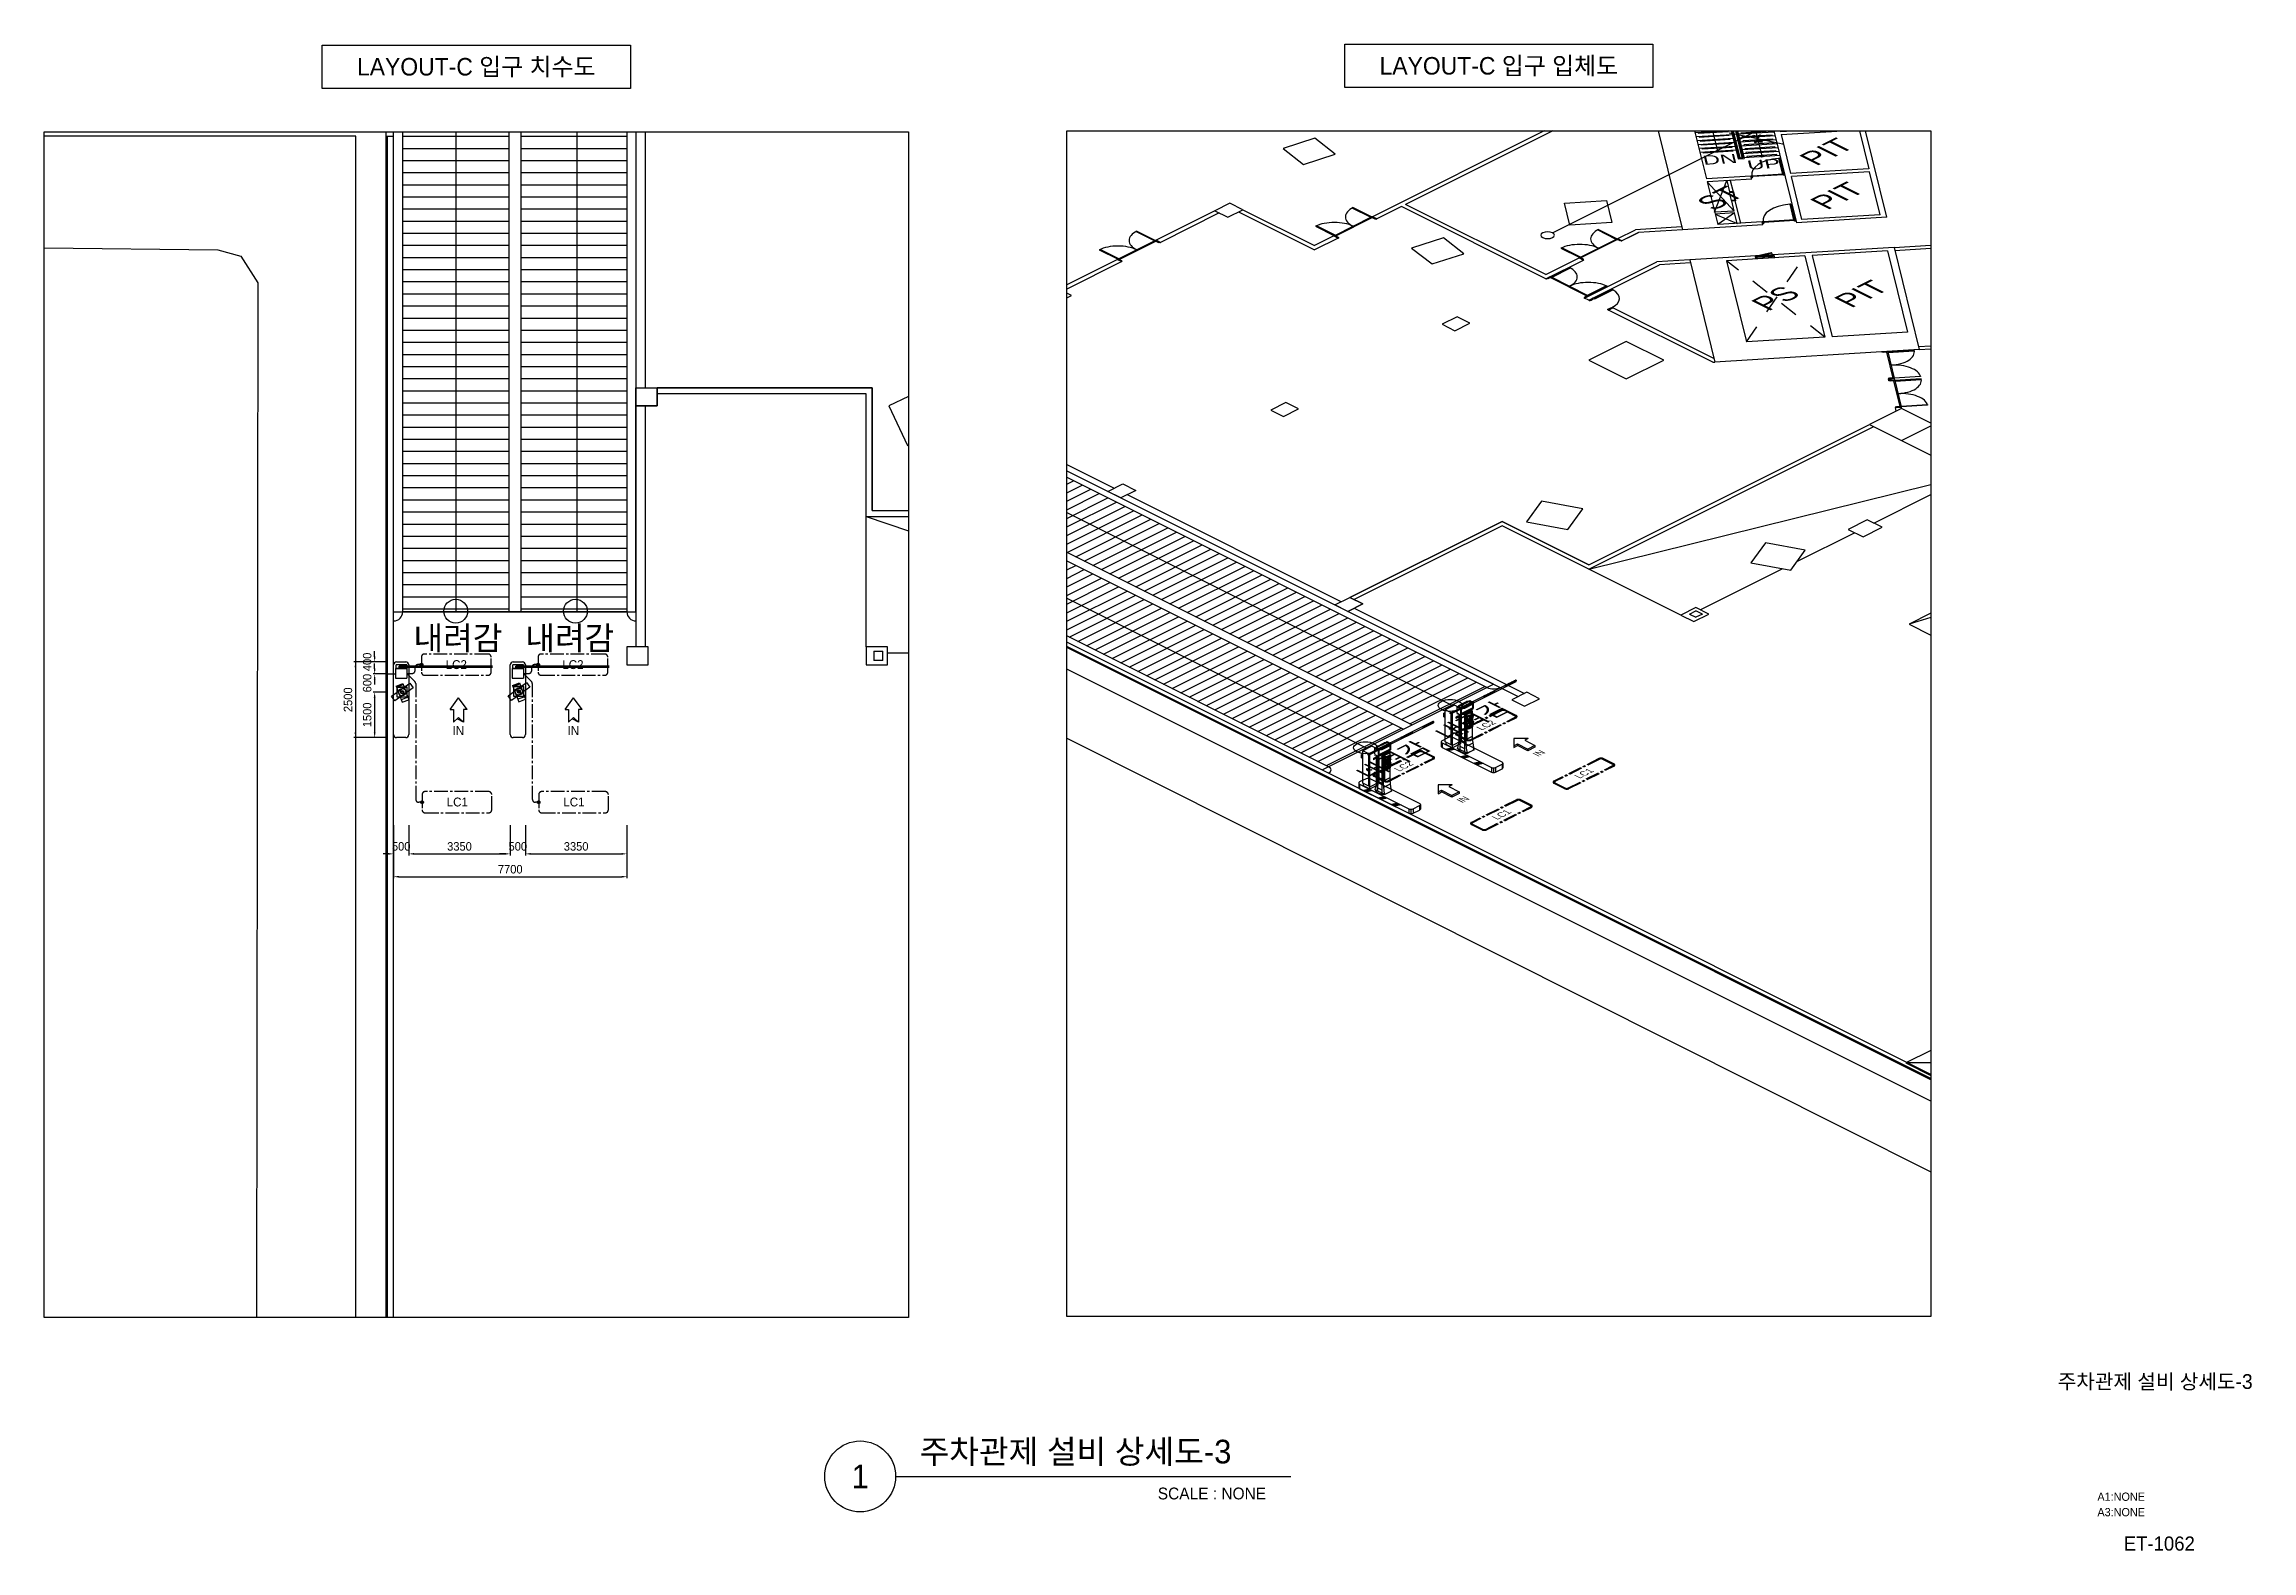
# Model space of a CAD drawing. Header units: millimetres. Extents: x 29838256 to 30236675, y -914750 to -833241.
# Drawn here: x 30081713 to 30154592, y -882980 to -833241 of the extents above; entities that cross this region are included whole.
import ezdxf
from ezdxf.enums import TextEntityAlignment as Align

# ---------------------------------------------------------------- set-up
doc = ezdxf.new("R2010")
doc.units = ezdxf.units.MM
doc.header["$LTSCALE"] = 600
doc.header["$MEASUREMENT"] = 0
doc.header["$PDSIZE"] = 1000
doc.linetypes.add('CENTER2', pattern=[1.125, 0.75, -0.125, 0.125, -0.125])
doc.linetypes.add('HIDDEN', pattern=[2, 1, -1])
doc.layers.get('0').update_dxf_attribs({"linetype": 'CONTINUOUS'})
doc.layers.get('DEFPOINTS').update_dxf_attribs({"linetype": 'CONTINUOUS'})
for name, color, linetype in [('e-plan', 9, 'CONTINUOUS'), ('e-room-box', 7, 'CONTINUOUS'), ('e-text', 6, 'CONTINUOUS'), ('e-text-box', 7, 'CONTINUOUS'), ('Parking-D', 1, 'CONTINUOUS'), ('Parking-E', 7, 'CONTINUOUS'), ('Parking-S', 3, 'CONTINUOUS'), ('RXSYMBOL', 7, 'CONTINUOUS'), ('sheet', 7, 'CONTINUOUS'), ('TXT', 3, 'CONTINUOUS'), ('주차-기타', 7, 'CONTINUOUS')]:
    doc.layers.add(name, color=color, linetype=linetype)
doc.styles.add('돋움', font='Dotum.TTF')
doc.dimstyles.new('PARKING', dxfattribs={"dimscale": 1.5, "dimtxt": 80, "dimasz": 50, "dimexe": 15, "dimexo": 10, "dimgap": 30, "dimtad": 1, "dimdec": 0, "dimzin": 0, "dimdsep": 46, "dimtxsty": '돋움', "dimcen": 0.09, "dimclrd": 1, "dimclre": 1, "dimclrt": 3, "dimadec": 0, "dimazin": 0, "dimtfac": 1, "dimtdec": 0, "dimtix": 1, "dimtofl": 0, "dimtmove": 0, "dimatfit": 3, "dimfxl": 1, "dimtolj": 1, "dimtzin": 0, "dimarcsym": 0})

msp = doc.modelspace()

# ---------------------------------------------------------------- texts
at = {"layer": 'e-plan', "extrusion": (0, -0.866025, 0.5), "style": '돋움'}
for s, height, rotation, p in [('PIT', 900.15, 45, (30140550.3, -395639.6, 737818.9)), ('DN', 600.1, 6.997439, (30137030.8, -396143.1, 737818.9)), ('UP', 600.1, 6.997439, (30138477.7, -396471.3, 737818.9)), ('PIT', 900.15, 45, (30140906.8, -398543.3, 737818.9)), ('PIT', 900.15, 45, (30141702.1, -405020.7, 737818.9))]:
    msp.add_text(s, height=height, rotation=rotation, dxfattribs=at).set_placement(p, align=Align.MIDDLE)
for s, p in [('ST', (30137890.1, -398494.3, 737818.9)), ('PS', (30139747.4, -405079.4, 737818.9))]:
    msp.add_text(s, height=900.15, rotation=45, dxfattribs=at).set_placement(p, align=Align.RIGHT)
at = {"layer": 'e-plan', "style": '돋움'}
for p in [(30093904.3, -853237.5, -10058.5), (30097594.8, -853237.5, -10058.5)]:
    msp.add_text('내려감', height=780.72, dxfattribs=at).set_placement(p)
at = {"layer": 'e-plan', "extrusion": (0, -0.866025, 0.5), "style": '돋움'}
for p in [(30128092.4, -434506.9, 737818.9), (30125482.8, -437116.5, 737818.9)]:
    msp.add_text('내려감', height=780.72, rotation=45, dxfattribs=at).set_placement(p)
at = {"layer": 'e-text', "linetype": 'Continuous', "style": '돋움'}
for s, p in [('LAYOUT-C 입구 치수도', (30095977.2, -833986.1)), ('LAYOUT-C 입구 입체도', (30129734.3, -833955.4))]:
    msp.add_text(s, height=578.317, dxfattribs=at).set_placement(p, align=Align.MIDDLE_CENTER)
for p in [(30095194, -856044.8, 4986.3), (30098990, -856044.8, 4986.3)]:
    msp.add_text('IN', height=292.77, dxfattribs=at).set_placement(p)
at = {"layer": 'Parking-D', "color": 3, "char_height": 280, "attachment_point": 5, "style": '돋움'}
for s, insert in [('\\A1;3350', (30095424, -859725.5, -10058.5)), ('\\A1;3350', (30099274.7, -859725.5, -10058.5)), ('\\A1;7700', (30097099.3, -860480.2, -10058.5))]:
    msp.add_mtext(s, dxfattribs=dict(at, insert=insert))
at = {"layer": 'Parking-E', "extrusion": (0, -0.866025, 0.5), "style": '돋움'}
for p in [(30131059.2, -435102.3, 737965.1), (30131059.2, -435102.3, 737965.1), (30131059.2, -435102.3, 737965.1), (30131059.2, -435102.3, 737965.1), (30128554.3, -435866.6, 739288.8), (30128554.3, -435866.6, 739288.8), (30128554.3, -435866.6, 739288.8), (30128554.3, -435866.6, 739288.8)]:
    msp.add_text('IN', height=292.77, rotation=45, dxfattribs=at).set_placement(p, align=Align.MIDDLE_CENTER)
at = {"layer": 'Parking-S', "color": 7, "style": '돋움'}
for s, p in [('LC2', (30095317.8, -853723.4, -10058.5)), ('LC2', (30099168.5, -853723.4, -10058.5)), ('LC1', (30095351.2, -858258.9, -10058.5)), ('LC1', (30099201.8, -858258.9, -10058.5))]:
    msp.add_text(s, height=292.77, dxfattribs=at).set_placement(p, align=Align.MIDDLE)
at = {"layer": 'Parking-S', "color": 7, "extrusion": (0, -0.866025, 0.5), "style": '돋움'}
for s, p in [('LC2', (30129316.5, -433505.4, 737818.9)), ('LC2', (30126593.7, -436228.2, 737818.9)), ('LC1', (30132547.1, -436688.9, 737818.9)), ('LC1', (30129824.3, -439411.7, 737818.9))]:
    msp.add_text(s, height=292.77, rotation=45, dxfattribs=at).set_placement(p, align=Align.MIDDLE)
at = {"layer": 'sheet', "style": '돋움'}
for s, p in [('A1:NONE', (30151063.1, -881328.7)), ('A3:NONE', (30151063.1, -881838.8))]:
    msp.add_text(s, height=273.25, dxfattribs=at).set_placement(p, align=Align.RIGHT)
at = {"layer": 'TXT', "style": '돋움'}
for s, height, p in [('주차관제 설비 상세도-3', 487.951, (30151403.8, -877385.4)), ('1', 780.7, (30108651.3, -880522.6))]:
    msp.add_text(s, height=height, dxfattribs=at).set_placement(p, align=Align.MIDDLE)
for s, height, p in [('주차관제 설비 상세도-3', 780.722, (30110612.4, -880093.9)), ('SCALE : NONE', 390.361, (30118475, -881281.5))]:
    msp.add_text(s, height=height, dxfattribs=at).set_placement(p)
msp.add_text('ET-1062', height=467.88, dxfattribs=at).set_placement((30151536.8, -882739.2), align=Align.MIDDLE_CENTER)

# ---------------------------------------------------------------- blocks, each defined once
blk = doc.blocks.new('*D36')
at = {"layer": 'DEFPOINTS', "color": 0, "transparency": 16777216}
for p in [(30097099, -858989), (30097599, -858989), (30097599, -859971)]:
    blk.add_point(p, dxfattribs=at)
at = {"layer": 'Parking-D', "color": 1, "lineweight": -2, "transparency": 16777216}
for p, q in [((30097099, -859024), (30097099, -860023)), ((30097599, -859024), (30097599, -860023)), ((30096924, -859971), (30096749, -859971)), ((30097774, -859971), (30097949, -859971))]:
    blk.add_line(p, q, dxfattribs=at)
at = {"layer": 'Parking-D', "color": 1, "transparency": 16777216}
for points in [[(30096924, -859942), (30096924, -860000), (30097099, -859971)], [(30097774, -859942), (30097774, -860000), (30097599, -859971)]]:
    blk.add_solid(points, dxfattribs=at)
at = {"layer": 'Parking-D', "color": 3, "transparency": 16777216, "insert": (30097349, -859725), "char_height": 280, "attachment_point": 5, "style": '돋움'}
blk.add_mtext('\\A1;500', dxfattribs=at)
blk = doc.blocks.new('*D37')
at = {"layer": 'DEFPOINTS', "color": 0, "transparency": 16777216}
for p in [(30093249, -858989), (30093749, -858989), (30093749, -859971)]:
    blk.add_point(p, dxfattribs=at)
at = {"layer": 'Parking-D', "color": 1, "lineweight": -2, "transparency": 16777216}
for p, q in [((30093249, -859024), (30093249, -860023)), ((30093749, -859024), (30093749, -860023)), ((30093074, -859971), (30092899, -859971)), ((30093924, -859971), (30094099, -859971))]:
    blk.add_line(p, q, dxfattribs=at)
at = {"layer": 'Parking-D', "color": 1, "transparency": 16777216}
for points in [[(30093074, -859942), (30093074, -860000), (30093249, -859971)], [(30093924, -859942), (30093924, -860000), (30093749, -859971)]]:
    blk.add_solid(points, dxfattribs=at)
at = {"layer": 'Parking-D', "color": 3, "transparency": 16777216, "insert": (30093499, -859725), "char_height": 280, "attachment_point": 5, "style": '돋움'}
blk.add_mtext('\\A1;500', dxfattribs=at)
blk = doc.blocks.new('*D38')
at = {"layer": 'DEFPOINTS', "color": 0, "transparency": 16777216}
for p in [(30093052, -854634), (30092623, -856133), (30093052, -856133)]:
    blk.add_point(p, dxfattribs=at)
at = {"layer": 'Parking-D', "color": 1, "lineweight": -2, "transparency": 16777216}
for p, q in [((30093017, -854634), (30092571, -854634)), ((30092623, -854809), (30092623, -855958)), ((30093017, -856133), (30092571, -856133))]:
    blk.add_line(p, q, dxfattribs=at)
at = {"layer": 'Parking-D', "color": 1, "transparency": 16777216}
for points in [[(30092594, -854809), (30092653, -854809), (30092623, -854634)], [(30092594, -855958), (30092653, -855958), (30092623, -856133)]]:
    blk.add_solid(points, dxfattribs=at)
at = {"layer": 'Parking-D', "color": 3, "transparency": 16777216, "insert": (30092378, -855383), "char_height": 280, "attachment_point": 5, "rotation": 90, "style": '돋움'}
blk.add_mtext('\\A1;1500', dxfattribs=at)
blk = doc.blocks.new('*D29')
at = {"layer": 'DEFPOINTS', "color": 0, "transparency": 16777216}
for p in [(30093052, -853633), (30091990, -856133), (30093049, -856133)]:
    blk.add_point(p, dxfattribs=at)
at = {"layer": 'Parking-D', "color": 1, "lineweight": -2, "transparency": 16777216}
for p, q in [((30093017, -853633), (30091937, -853633)), ((30091990, -853808), (30091990, -855958)), ((30093014, -856133), (30091937, -856133))]:
    blk.add_line(p, q, dxfattribs=at)
at = {"layer": 'Parking-D', "color": 1, "transparency": 16777216}
for points in [[(30091960, -853808), (30092019, -853808), (30091990, -853633)], [(30091960, -855958), (30092019, -855958), (30091990, -856133)]]:
    blk.add_solid(points, dxfattribs=at)
at = {"layer": 'Parking-D', "color": 3, "transparency": 16777216, "insert": (30091744, -854883), "char_height": 280, "attachment_point": 5, "rotation": 90, "style": '돋움'}
blk.add_mtext('\\A1;2500', dxfattribs=at)
blk = doc.blocks.new('*D30')
at = {"layer": 'DEFPOINTS', "color": 0, "transparency": 16777216}
for p in [(30092623, -854033), (30093052, -853634), (30093052, -854033)]:
    blk.add_point(p, dxfattribs=at)
at = {"layer": 'Parking-D', "color": 1, "lineweight": -2, "transparency": 16777216}
for p, q in [((30092623, -853459), (30092623, -853284)), ((30093017, -853634), (30092571, -853634)), ((30093017, -854033), (30092571, -854033)), ((30092623, -854208), (30092623, -854383))]:
    blk.add_line(p, q, dxfattribs=at)
at = {"layer": 'Parking-D', "color": 1, "transparency": 16777216}
for points in [[(30092594, -853459), (30092653, -853459), (30092623, -853634)], [(30092594, -854208), (30092653, -854208), (30092623, -854033)]]:
    blk.add_solid(points, dxfattribs=at)
at = {"layer": 'Parking-D', "color": 3, "transparency": 16777216, "insert": (30092378, -853634), "char_height": 280, "attachment_point": 5, "rotation": 90, "style": '돋움'}
blk.add_mtext('\\A1;400', dxfattribs=at)
blk = doc.blocks.new('*D31')
at = {"layer": 'DEFPOINTS', "color": 0, "transparency": 16777216}
for p in [(30093052, -854033), (30092623, -854634), (30093052, -854634)]:
    blk.add_point(p, dxfattribs=at)
at = {"layer": 'Parking-D', "color": 1, "lineweight": -2, "transparency": 16777216}
for p, q in [((30093017, -854033), (30092571, -854033)), ((30092623, -853858), (30092623, -853683)), ((30093017, -854634), (30092571, -854634)), ((30092623, -854809), (30092623, -854984))]:
    blk.add_line(p, q, dxfattribs=at)
at = {"layer": 'Parking-D', "color": 1, "transparency": 16777216}
for points in [[(30092594, -853858), (30092653, -853858), (30092623, -854033)], [(30092594, -854809), (30092653, -854809), (30092623, -854634)]]:
    blk.add_solid(points, dxfattribs=at)
at = {"layer": 'Parking-D', "color": 3, "transparency": 16777216, "insert": (30092378, -854334), "char_height": 280, "attachment_point": 5, "rotation": 90, "style": '돋움'}
blk.add_mtext('\\A1;600', dxfattribs=at)

# ---------------------------------------------------------------- dimensions: what is measured, and where the dimension line sits
at = {"layer": 'Parking-D'}
dim = msp.add_linear_dim(base=(30092623.5, -854033.5, -10058.5), p1=(30093052.2, -853633.9, -10058.5), p2=(30093052.2, -854033.5, -10058.5), angle=90, dimstyle='PARKING', override={"dimscale": 3.5, "dimtmove": 1}, dxfattribs=at)
dim.commit()
dim.dimension.update_dxf_attribs({"geometry": '*D30', "text_midpoint": (30092623.5, -853633.9, -10058.5), "dimtype": 160})
for base, p1, p2, angle, picture, middle in [((30091989.5, -856133.3, -10058.5), (30093052.2, -853632.9, -10058.5), (30093048.6, -856133.3, -10058.5), 90, '*D29', (30091744.3, -854883.1, -10058.5)), ((30092623.5, -854633.6, -10058.5), (30093052.2, -854033.5, -10058.5), (30093052.2, -854633.6, -10058.5), 90, '*D31', (30092378.3, -854333.5, -10058.5)), ((30092623.5, -856133.3, -10058.5), (30093052.2, -854633.6, -10058.5), (30093052.2, -856133.3, -10058.5), 90, '*D38', (30092378.3, -855383.5, -10058.5)), ((30093748.7, -859970.7, -10058.5), (30093248.7, -858989.1, -10058.5), (30093748.7, -858989.1, -10058.5), 180, '*D37', (30093498.7, -859725.5, -10058.5)), ((30097599.4, -859970.7, -10058.5), (30097099.3, -858989.1, -10058.5), (30097599.4, -858989.1, -10058.5), 180, '*D36', (30097349.3, -859725.5, -10058.5))]:
    dim = msp.add_linear_dim(base=base, p1=p1, p2=p2, angle=angle, dimstyle='PARKING', override={"dimscale": 3.5, "dimtmove": 1}, dxfattribs=at)
    dim.commit()
    dim.dimension.update_dxf_attribs({"geometry": picture, "text_midpoint": middle})

# ---------------------------------------------------------------- hatches: boundary and pattern name
at = {"layer": 'Parking-E', "ltscale": 2}
for points in [[(30128164.4, -856459.7), (30127954, -856504.5), (30128095.4, -856575.2), (30128305.8, -856530.4)], [(30128658.2, -856706.6), (30128447.8, -856751.4), (30128589.3, -856822.1), (30128799.7, -856777.3)], [(30129087, -856921), (30128876.6, -856965.8), (30129018, -857036.5), (30129228.4, -856991.7)], [(30125441.6, -857821.1), (30125231.2, -857865.9), (30125372.6, -857936.6), (30125583, -857891.8)], [(30125935.4, -858068), (30125725, -858112.8), (30125866.5, -858183.5), (30126076.9, -858138.7)], [(30126364.2, -858282.4), (30126153.8, -858327.2), (30126295.2, -858397.9), (30126505.6, -858353.1)]]:
    msp.add_hatch(color=3, dxfattribs=at).paths.add_polyline_path(points)

# ---------------------------------------------------------------- linework, layer by layer
at = {"elevation": -10058.5}
msp.add_lwpolyline([(30093312.4, -854033.5), (30092998.6, -854033.5)], dxfattribs=at)
at = {"layer": 'e-plan'}
for p, q in [((30091998.5, -836280, -10058.5), (30081712.9, -836280, -10058.5)), ((30091998.5, -875275.1, -10058.5), (30091998.5, -836280, -10058.5)), ((30092998.6, -875275.1, -10058.5), (30092998.6, -836130.4, -10058.5)), ((30092998.6, -836280, -10058.5), (30093248.7, -836280, -10058.5)), ((30093048.6, -875275.1, -10058.5), (30093048.6, -836280, -10058.5)), ((30093248.7, -836280, -10058.5), (30093248.7, -836130.4, -10058.5)), ((30093248.7, -875275.1, -10058.5), (30093248.7, -836280, -10058.5)), ((30093548.7, -851982.6, -10058.5), (30093548.7, -836130.4, -10058.5)), ((30095299.8, -836130.4, -10058.5), (30095299.1, -851982.6, -10058.5)), ((30099300.5, -836130.4, -10058.5), (30099299.7, -851982.6, -10058.5)), ((30100949.9, -836130.4, -10058.5), (30100949.9, -851982.6, -10058.5)), ((30101250, -836130.4, -10058.5), (30101250, -853132.8, -10058.5)), ((30101550, -836130.4, -10058.5), (30101550, -844581.4, -10058.5)), ((30081712.9, -839963.3, -10058.5), (30087441.7, -840029.4, -10058.5)), ((30087441.7, -840029.4, -10058.5), (30088200.8, -840244, -10058.5)), ((30088200.8, -840244, -10058.5), (30088771, -841114.5, -10058.5)), ((30088771, -841114.5, -10058.5), (30088717.4, -875275.1, -10058.5)), ((30109051.3, -844581.4, -10058.5), (30101950.1, -844581.4, -10058.5)), ((30109051.3, -848632, -10058.5), (30109051.3, -844581.4, -10058.5)), ((30101550, -845181.5, -10058.5), (30101550, -853132.8, -10058.5)), ((30108851.3, -844781.4, -10058.5), (30101950.1, -844781.4, -10058.5)), ((30108851.3, -848832.1, -10058.5), (30108851.3, -844781.4, -10058.5)), ((30108851.3, -853132.8, -10058.5), (30108851.3, -848832.1, -10058.5)), ((30108851.3, -848832.1, -10058.5), (30110241.4, -848832.1, -10058.5)), ((30108851.3, -848832.1, -10058.5), (30110241.4, -849302.4, -10058.5)), ((30109051.3, -848632, -10058.5), (30110241.4, -848632, -10058.5)), ((30093248.7, -852282.7, -10058.5), (30093248.7, -852282.7, -10058.5)), ((30101250, -852282.7, -10058.5), (30101250, -852282.7, -10058.5)), ((30109551.4, -853132.8, -10058.5), (30108851.3, -853132.8, -10058.5)), ((30108851.3, -853132.8, -10058.5), (30108851.3, -853732.9, -10058.5)), ((30109101.3, -853282.8, -10058.5), (30109101.3, -853582.9, -10058.5)), ((30109101.3, -853282.8, -10058.5), (30109401.3, -853282.8, -10058.5)), ((30109401.3, -853582.9, -10058.5), (30109401.3, -853282.8, -10058.5)), ((30109551.4, -853732.9, -10058.5), (30109551.4, -853132.8, -10058.5)), ((30109551.4, -853332.8, -10058.5), (30110241.4, -853332.8, -10058.5)), ((30108851.3, -853732.9, -10058.5), (30109551.4, -853732.9, -10058.5)), ((30109401.3, -853582.9, -10058.5), (30109101.3, -853582.9, -10058.5))]:
    msp.add_line(p, q, dxfattribs=at)
at = {"layer": 'e-plan', "linetype": 'Continuous'}
for p, q in [((30093548.7, -836280, -10058.5), (30097049.3, -836280, -10058.5)), ((30097049.3, -836130.4, -10058.5), (30097049.4, -851982.6, -10058.5)), ((30097449.4, -836130.4, -10058.5), (30097449.5, -851982.6, -10058.5)), ((30097449.4, -836280, -10058.5), (30100949.9, -836280, -10058.5)), ((30093548.7, -836680.1, -10058.5), (30097049.3, -836680.1, -10058.5)), ((30093548.7, -837080.1, -10058.5), (30097049.3, -837080.1, -10058.5)), ((30097449.4, -836680.1, -10058.5), (30100949.9, -836680.1, -10058.5)), ((30097449.4, -837080.1, -10058.5), (30100949.9, -837080.1, -10058.5)), ((30093548.7, -837480.2, -10058.5), (30097049.3, -837480.2, -10058.5)), ((30093548.7, -837880.3, -10058.5), (30097049.3, -837880.3, -10058.5)), ((30097449.4, -837480.2, -10058.5), (30100949.9, -837480.2, -10058.5)), ((30097449.4, -837880.3, -10058.5), (30100949.9, -837880.3, -10058.5)), ((30093548.7, -838280.3, -10058.5), (30097049.3, -838280.3, -10058.5)), ((30093548.7, -838680.4, -10058.5), (30097049.3, -838680.4, -10058.5)), ((30097449.4, -838280.3, -10058.5), (30100949.9, -838280.3, -10058.5)), ((30097449.4, -838680.4, -10058.5), (30100949.9, -838680.4, -10058.5)), ((30093548.7, -839080.5, -10058.5), (30097049.3, -839080.5, -10058.5)), ((30093548.7, -839480.5, -10058.5), (30097049.3, -839480.5, -10058.5)), ((30097449.4, -839080.5, -10058.5), (30100949.9, -839080.5, -10058.5)), ((30097449.4, -839480.5, -10058.5), (30100949.9, -839480.5, -10058.5)), ((30093548.7, -839880.6, -10058.5), (30097049.3, -839880.6, -10058.5)), ((30093548.7, -840280.7, -10058.5), (30097049.3, -840280.7, -10058.5)), ((30097449.4, -839880.6, -10058.5), (30100949.9, -839880.6, -10058.5)), ((30097449.4, -840280.7, -10058.5), (30100949.9, -840280.7, -10058.5)), ((30093548.7, -840680.7, -10058.5), (30097049.3, -840680.7, -10058.5)), ((30097449.4, -840680.7, -10058.5), (30100949.9, -840680.7, -10058.5)), ((30093548.7, -841080.8, -10058.5), (30097049.3, -841080.8, -10058.5)), ((30093548.7, -841480.9, -10058.5), (30097049.3, -841480.9, -10058.5)), ((30097449.4, -841080.8, -10058.5), (30100949.9, -841080.8, -10058.5)), ((30097449.4, -841480.9, -10058.5), (30100949.9, -841480.9, -10058.5)), ((30093548.7, -841880.9, -10058.5), (30097049.3, -841880.9, -10058.5)), ((30093548.7, -842281, -10058.5), (30097049.3, -842281, -10058.5)), ((30097449.4, -841880.9, -10058.5), (30100949.9, -841880.9, -10058.5)), ((30097449.4, -842281, -10058.5), (30100949.9, -842281, -10058.5)), ((30093548.7, -842681, -10058.5), (30097049.3, -842681, -10058.5)), ((30093548.7, -843081.1, -10058.5), (30097049.3, -843081.1, -10058.5)), ((30097449.4, -842681, -10058.5), (30100949.9, -842681, -10058.5)), ((30097449.4, -843081.1, -10058.5), (30100949.9, -843081.1, -10058.5)), ((30093548.7, -843481.2, -10058.5), (30097049.3, -843481.2, -10058.5)), ((30093548.7, -843881.2, -10058.5), (30097049.3, -843881.2, -10058.5)), ((30097449.4, -843481.2, -10058.5), (30100949.9, -843481.2, -10058.5)), ((30097449.4, -843881.2, -10058.5), (30100949.9, -843881.2, -10058.5)), ((30093548.7, -844281.3, -10058.5), (30097049.3, -844281.3, -10058.5)), ((30097449.4, -844281.3, -10058.5), (30100949.9, -844281.3, -10058.5)), ((30093548.7, -844681.4, -10058.5), (30097049.3, -844681.4, -10058.5)), ((30093548.7, -845081.4, -10058.5), (30097049.3, -845081.4, -10058.5)), ((30097449.4, -844681.4, -10058.5), (30100949.9, -844681.4, -10058.5)), ((30097449.4, -845081.4, -10058.5), (30100949.9, -845081.4, -10058.5)), ((30093548.7, -845481.5, -10058.5), (30097049.3, -845481.5, -10058.5)), ((30093548.7, -845881.6, -10058.5), (30097049.3, -845881.6, -10058.5)), ((30097449.4, -845481.5, -10058.5), (30100949.9, -845481.5, -10058.5)), ((30097449.4, -845881.6, -10058.5), (30100949.9, -845881.6, -10058.5)), ((30093548.7, -846281.6, -10058.5), (30097049.3, -846281.6, -10058.5)), ((30093548.7, -846681.7, -10058.5), (30097049.3, -846681.7, -10058.5)), ((30097449.4, -846281.6, -10058.5), (30100949.9, -846281.6, -10058.5)), ((30097449.4, -846681.7, -10058.5), (30100949.9, -846681.7, -10058.5)), ((30093548.7, -847081.8, -10058.5), (30097049.3, -847081.8, -10058.5)), ((30093548.7, -847481.8, -10058.5), (30097049.3, -847481.8, -10058.5)), ((30097449.4, -847081.8, -10058.5), (30100949.9, -847081.8, -10058.5)), ((30097449.4, -847481.8, -10058.5), (30100949.9, -847481.8, -10058.5)), ((30093548.7, -847881.9, -10058.5), (30097049.3, -847881.9, -10058.5)), ((30093548.7, -848282, -10058.5), (30097049.3, -848282, -10058.5)), ((30097449.4, -847881.9, -10058.5), (30100949.9, -847881.9, -10058.5)), ((30097449.4, -848282, -10058.5), (30100949.9, -848282, -10058.5)), ((30093548.7, -848682, -10058.5), (30097049.3, -848682, -10058.5)), ((30097449.4, -848682, -10058.5), (30100949.9, -848682, -10058.5)), ((30093548.7, -849082.1, -10058.5), (30097049.3, -849082.1, -10058.5)), ((30093548.7, -849482.2, -10058.5), (30097049.3, -849482.2, -10058.5)), ((30097449.4, -849082.1, -10058.5), (30100949.9, -849082.1, -10058.5)), ((30097449.4, -849482.2, -10058.5), (30100949.9, -849482.2, -10058.5)), ((30093548.7, -849882.2, -10058.5), (30097049.3, -849882.2, -10058.5)), ((30093548.7, -850282.3, -10058.5), (30097049.3, -850282.3, -10058.5)), ((30097449.4, -849882.2, -10058.5), (30100949.9, -849882.2, -10058.5)), ((30097449.4, -850282.3, -10058.5), (30100949.9, -850282.3, -10058.5)), ((30093548.7, -850682.4, -10058.5), (30097049.3, -850682.4, -10058.5)), ((30093548.7, -851082.4, -10058.5), (30097049.3, -851082.4, -10058.5)), ((30097449.4, -850682.4, -10058.5), (30100949.9, -850682.4, -10058.5)), ((30097449.4, -851082.4, -10058.5), (30100949.9, -851082.4, -10058.5)), ((30093548.7, -851482.5, -10058.5), (30097049.3, -851482.5, -10058.5)), ((30093548.7, -851882.6, -10058.5), (30097049.3, -851882.6, -10058.5)), ((30097449.4, -851482.5, -10058.5), (30100949.9, -851482.5, -10058.5)), ((30097449.4, -851882.6, -10058.5), (30100949.9, -851882.6, -10058.5)), ((30100949.9, -851982.6, -10058.5), (30093548.7, -851982.6, -10058.5))]:
    msp.add_line(p, q, dxfattribs=at)
at = {"layer": 'e-plan', "ltscale": 0.5, "extrusion": (0, -0.866025, 0.5)}
for p, q in [((30123663.6, -836348.1, 27040.3), (30122609.2, -836684, 26458.5)), ((30124335.4, -836875.3, 26127.1), (30123663.6, -836348.1, 27040.3)), ((30122609.2, -836684, 26458.5), (30123280.9, -837211.2, 25545.4)), ((30123280.9, -837211.2, 25545.4), (30124335.4, -836875.3, 26127.1)), ((30120858.5, -838494, 23323.5), (30120363.5, -838741.5, 22894.8)), ((30120363.5, -838741.5, 22894.8), (30120787.8, -838953.7, 22527.3)), ((30120787.8, -838953.7, 22527.3), (30121282.9, -838706.2, 22956)), ((30121282.9, -838706.2, 22956), (30120858.5, -838494, 23323.5)), ((30131898.1, -838492.5, 23326.1), (30133287.9, -838407.2, 23473.9)), ((30132074.9, -839212.2, 22079.5), (30131898.1, -838492.5, 23326.1)), ((30133287.9, -838407.2, 23473.9), (30133464.7, -839126.9, 22227.3)), ((30133464.7, -839126.9, 22227.3), (30132074.9, -839212.2, 22079.5)), ((30127910.9, -839635, 21347.2), (30126856.5, -839970.9, 20765.5)), ((30126856.5, -839970.9, 20765.5), (30127528.2, -840498.1, 19852.4)), ((30127528.2, -840498.1, 19852.4), (30128582.6, -840162.2, 20434.1)), ((30128582.6, -840162.2, 20434.1), (30127910.9, -839635, 21347.2)), ((30115625.1, -841535.1, 18056.3), (30115470.1, -841457.6, 18190.5)), ((30115470.1, -841612.6, 17922), (30115625.1, -841535.1, 18056.3)), ((30128355.1, -842242.3, 16831.3), (30127860, -842489.8, 16402.6)), ((30128284.4, -842702, 16035.1), (30128779.4, -842454.5, 16463.8)), ((30128779.4, -842454.5, 16463.8), (30128355.1, -842242.3, 16831.3)), ((30127860, -842489.8, 16402.6), (30128284.4, -842702, 16035.1)), ((30133942.2, -843055.6, 15422.6), (30132704.5, -843674.4, 14350.8)), ((30135179.8, -843674.4, 14350.8), (30133942.2, -843055.6, 15422.6)), ((30132704.5, -843674.4, 14350.8), (30133942.2, -844293.3, 13278.9)), ((30133942.2, -844293.3, 13278.9), (30135179.8, -843674.4, 14350.8)), ((30122697.3, -845071.2, 11931.5), (30122202.2, -845318.7, 11502.8)), ((30122202.2, -845318.7, 11502.8), (30122626.6, -845530.9, 11135.3)), ((30122626.6, -845530.9, 11135.3), (30123121.6, -845283.4, 11564)), ((30123121.6, -845283.4, 11564), (30122697.3, -845071.2, 11931.5)), ((30143030, -845265.7, 11594.6), (30141969.2, -845796.1, 10675.9)), ((30143998.6, -845750, 10755.8), (30143030, -845265.7, 11594.6)), ((30132704.5, -850428.4, 2652.5), (30141969.2, -845796.1, 10675.9)), ((30141969.2, -845796.1, 10675.9), (30143030, -846326.5, 9757.2)), ((30141969.2, -845796.1, 10675.9), (30143030, -846326.5, 9757.2)), ((30143030, -846326.5, 9757.2), (30143998.6, -845842.2, 10596)), ((30143030, -846326.5, 9757.2), (30143998.6, -846810.8, 8918.4)), ((30116827.3, -848006.2, 6848), (30117322.4, -847758.6, 7276.7)), ((30117251.7, -848218.3, 6480.5), (30116827.3, -848006.2, 6848)), ((30117746.7, -847970.8, 6909.2), (30117251.7, -848218.3, 6480.5)), ((30117322.4, -847758.6, 7276.7), (30117746.7, -847970.8, 6909.2)), ((30124819, -851507, 784.4), (30129840.3, -848996.3, 5133)), ((30129840.3, -848996.3, 5133), (30132704.5, -850428.4, 2652.5)), ((30131142.9, -848331.9, 6283.9), (30130646.9, -849013.2, 5103.7)), ((30130646.9, -849013.2, 5103.7), (30132009.6, -849261.3, 4674.1)), ((30132505.6, -848579.9, 5854.3), (30131142.9, -848331.9, 6283.9)), ((30132009.6, -849261.3, 4674.1), (30132505.6, -848579.9, 5854.3)), ((30141898.4, -848943.2, 5224.9), (30141261.9, -849261.5, 4673.7)), ((30142393.5, -849190.8, 4796.2), (30141898.4, -848943.2, 5224.9)), ((30138531.8, -849703.1, 3908.8), (30138052.9, -850361, 2769.3)), ((30139847.6, -849942.6, 3494), (30138531.8, -849703.1, 3908.8)), ((30141261.9, -849261.5, 4673.7), (30141757, -849509, 4245)), ((30141757, -849509, 4245), (30142393.5, -849190.8, 4796.2)), ((30138052.9, -850361, 2769.3), (30139368.6, -850600.5, 2354.5)), ((30139368.6, -850600.5, 2354.5), (30139847.6, -849942.6, 3494)), ((30124323.9, -851754.5, 355.7), (30124819, -851506.9, 784.5)), ((30124748.3, -851966.6, -11.7), (30124323.9, -851754.5, 355.7)), ((30124748.3, -851966.7, -11.8), (30125243.3, -851719.1, 417)), ((30125243.3, -851719.1, 417), (30124748.3, -851966.6, -11.7)), ((30124819, -851506.9, 784.5), (30125243.3, -851719.1, 417)), ((30125243.3, -851719.1, 417), (30124819, -851507, 784.4)), ((30129557.4, -854371.2, -4176.6), (30124748.3, -851966.7, -11.8)), ((30123899.6, -857200.1, -9076.4), (30129557.4, -854371.2, -4176.6)), ((30130653.6, -854636.4, -4635.9), (30130158.5, -854883.9, -5064.7)), ((30130582.9, -855096.1, -5432.1), (30131077.9, -854848.6, -5003.4)), ((30131077.9, -854848.6, -5003.4), (30130653.6, -854636.4, -4635.9)), ((30130158.5, -854883.9, -5064.7), (30130582.9, -855096.1, -5432.1))]:
    msp.add_line(p, q, dxfattribs=at)
at = {"layer": 'e-plan', "extrusion": (0, -0.866025, 0.5)}
for p, q in [((30131234.2, -836099.7, 27470.6), (30125561.5, -838936, 22557.9)), ((30131517.1, -836099.7, 27470.6), (30126657.8, -838529.4, 23262.3)), ((30134988.6, -836099.7, 27470.6), (30135792.1, -839372, 21802.8)), ((30136197.8, -836099.7, 27470.6), (30136587.2, -837685.7, 24723.6)), ((30136213, -836161.9, 27362.9), (30137225.6, -836099.7, 27470.6)), ((30136244.7, -836290.9, 27139.4), (30137436, -836217.8, 27266)), ((30136276.4, -836420, 26915.8), (30137467.7, -836346.8, 27042.5)), ((30136308.1, -836549, 26692.3), (30137499.4, -836475.9, 26819)), ((30136312.3, -836155.8, 27373.5), (30136318.4, -836180.6, 27330.5)), ((30136318.4, -836180.6, 27330.5), (30137311.1, -836119.7, 27436)), ((30136339.8, -836678.1, 26468.8), (30137531.1, -836605, 26595.5)), ((30136344, -836284.8, 27149.9), (30136350.1, -836309.7, 27106.9)), ((30136350.1, -836309.7, 27106.9), (30137342.8, -836248.7, 27212.5)), ((30136375.7, -836413.9, 26926.4), (30136381.8, -836438.7, 26883.4)), ((30136381.8, -836438.7, 26883.4), (30137374.5, -836377.8, 26989)), ((30136407.4, -836542.9, 26702.9), (30136413.5, -836567.8, 26659.9)), ((30136413.5, -836567.8, 26659.9), (30137406.2, -836506.8, 26765.5)), ((30136445.2, -836696.8, 26436.4), (30137437.9, -836635.9, 26541.9)), ((30136967.1, -836770.6, 26308.6), (30136802.4, -836099.7, 27470.6)), ((30137311.1, -836119.7, 27436), (30137305, -836094.8, 27479)), ((30137342.8, -836248.7, 27212.5), (30137336.7, -836223.9, 27255.5)), ((30137338.7, -836170.3, 27348.4), (30138229.9, -836345.8, 27044.3)), ((30137374.5, -836377.8, 26989), (30137368.4, -836352.9, 27032)), ((30137406.2, -836506.8, 26765.5), (30137400.1, -836482, 26808.4)), ((30137407, -836099.7, 27470.6), (30137634.1, -837024.4, 25869)), ((30137437.9, -836635.9, 26541.9), (30137431.8, -836611, 26584.9)), ((30137447.3, -836099.7, 27470.6), (30137668.9, -837002.1, 25907.6)), ((30137472.5, -836099.7, 27470.6), (30137690.7, -836988.2, 25931.8)), ((30137475.7, -836215.4, 27270.3), (30137500.5, -836213.8, 27272.9)), ((30137507.4, -836344.4, 27046.7), (30137532.2, -836342.9, 27049.4)), ((30137539.1, -836473.5, 26823.2), (30137563.9, -836471.9, 26825.9)), ((30137543, -836099.7, 27470.6), (30137760.1, -836983.9, 25939.1)), ((30137568.2, -836099.7, 27470.6), (30137788, -836994.8, 25920.3)), ((30137570, -836209.6, 27280.3), (30137594.8, -836208, 27282.9)), ((30137570.8, -836602.5, 26599.7), (30137595.6, -836601, 26602.3)), ((30137601.7, -836338.6, 27056.8), (30137626.5, -836337.1, 27059.4)), ((30137608.5, -836099.7, 27470.6), (30137832.6, -837012.2, 25890.1)), ((30137633.4, -836467.7, 26833.2), (30137658.2, -836466.2, 26835.9)), ((30137634.5, -836205.6, 27287.2), (30138825.8, -836132.5, 27413.8)), ((30137665.1, -836596.7, 26609.7), (30137689.9, -836595.2, 26612.4)), ((30137666.2, -836334.7, 27063.6), (30138857.5, -836261.5, 27190.3)), ((30137697.9, -836463.7, 26840.1), (30138889.2, -836390.6, 26966.8)), ((30138720.4, -836113.8, 27446.3), (30137727.7, -836174.7, 27340.7)), ((30137727.7, -836174.7, 27340.7), (30137733.8, -836199.5, 27297.7)), ((30137729.6, -836592.8, 26616.6), (30138920.9, -836519.6, 26743.3)), ((30138752.1, -836242.8, 27222.7), (30137759.4, -836303.7, 27117.2)), ((30137759.4, -836303.7, 27117.2), (30137765.5, -836328.6, 27074.2)), ((30137761.3, -836721.8, 26393.1), (30138952.5, -836648.7, 26519.7)), ((30138783.8, -836371.9, 26999.2), (30137791.1, -836432.8, 26893.6)), ((30137791.1, -836432.8, 26893.6), (30137797.2, -836457.6, 26850.7)), ((30138815.5, -836500.9, 26775.7), (30137822.8, -836561.9, 26670.1)), ((30137822.8, -836561.9, 26670.1), (30137828.9, -836586.7, 26627.1)), ((30138847.2, -836630, 26552.2), (30137854.5, -836690.9, 26446.6)), ((30138114.1, -836268.2, 27178.7), (30138133, -836250.2, 27210)), ((30138261.8, -836298.1, 27127), (30138114.1, -836268.2, 27178.7)), ((30138133, -836250.2, 27210), (30138256.4, -836276, 27165.2)), ((30138293.5, -836427.1, 26903.4), (30138164.7, -836474, 26822.3)), ((30138164.7, -836474, 26822.3), (30138191.7, -836489.2, 26795.9)), ((30138191.7, -836489.2, 26795.9), (30138299, -836449.2, 26865.2)), ((30138213.1, -836099.7, 27470.6), (30138256.4, -836276, 27165.2)), ((30138324.8, -836298.1, 27127), (30138227.1, -836413.2, 26927.7)), ((30138227.1, -836413.2, 26927.7), (30138322, -836365.4, 27010.4)), ((30138229.9, -836345.8, 27044.3), (30138324.8, -836298.1, 27127)), ((30138256.4, -836276, 27165.2), (30138363.7, -836236, 27234.5)), ((30138386.7, -836251.5, 27207.7), (30138261.8, -836298.1, 27127)), ((30138437.3, -836457.3, 26851.3), (30138293.5, -836427.1, 26903.4)), ((30138293.5, -836427.1, 26903.4), (30138420.3, -836943.4, 26009.3)), ((30138299, -836449.2, 26865.2), (30138422.4, -836475.1, 26820.4)), ((30138322, -836365.4, 27010.4), (30139154.8, -836542.1, 26704.3)), ((30138363.7, -836236, 27234.5), (30138386.7, -836251.5, 27207.7)), ((30138422.4, -836475.1, 26820.4), (30138437.3, -836457.3, 26851.3)), ((30138726.5, -836138.6, 27403.3), (30138720.4, -836113.8, 27446.3)), ((30138758.2, -836267.6, 27179.7), (30138752.1, -836242.8, 27222.7)), ((30138789.9, -836396.7, 26956.2), (30138783.8, -836371.9, 26999.2)), ((30138821.6, -836525.7, 26732.7), (30138815.5, -836500.9, 26775.7)), ((30138817.7, -836099.7, 27470.6), (30139564.4, -839140.4, 22204)), ((30138853.3, -836654.8, 26509.2), (30138847.2, -836630, 26552.2)), ((30139019.3, -836099.7, 27470.6), (30139025.5, -836125.2, 27426.3)), ((30139025.5, -836125.2, 27426.3), (30139441.5, -836099.7, 27470.6)), ((30139049.9, -836224.5, 27254.4), (30141082.9, -836099.7, 27470.6)), ((30139049.9, -836224.5, 27254.4), (30139366.8, -837515, 25019.1)), ((30141639.2, -836099.7, 27470.6), (30141947.9, -837356.6, 25293.6)), ((30142542.6, -838957.6, 22520.6), (30141840.8, -836099.7, 27470.6)), ((30136371.5, -836807.1, 26245.3), (30137562.7, -836734, 26371.9)), ((30136439.1, -836672, 26479.4), (30136445.2, -836696.8, 26436.4)), ((30136470.8, -836801, 26255.8), (30136476.9, -836825.9, 26212.8)), ((30136476.9, -836825.9, 26212.8), (30137469.6, -836764.9, 26318.4)), ((30137469.6, -836764.9, 26318.4), (30137463.5, -836740.1, 26361.4)), ((30137602.5, -836731.6, 26376.2), (30137627.3, -836730, 26378.8)), ((30137634.1, -837024.4, 25869), (30137832.6, -837012.2, 25890.1)), ((30137668.9, -837002.1, 25907.6), (30137788, -836994.8, 25920.3)), ((30137690.7, -836988.2, 25931.8), (30137760.1, -836983.9, 25939.1)), ((30137696.8, -836725.8, 26386.2), (30137721.6, -836724.3, 26388.8)), ((30137728.5, -836854.8, 26162.7), (30137753.3, -836853.3, 26165.3)), ((30137793, -836850.9, 26169.5), (30138984.2, -836777.7, 26296.2)), ((30137824.7, -836979.9, 25946), (30139015.9, -836906.8, 26072.7)), ((30137854.5, -836690.9, 26446.6), (30137860.6, -836715.7, 26403.6)), ((30138878.9, -836759, 26328.6), (30137886.2, -836820, 26223.1)), ((30137886.2, -836820, 26223.1), (30137892.3, -836844.8, 26180.1)), ((30138910.6, -836888.1, 26105.1), (30137917.9, -836949, 25999.5)), ((30137917.9, -836949, 25999.5), (30137923.9, -836973.8, 25956.6)), ((30138885, -836783.8, 26285.6), (30138878.9, -836759, 26328.6)), ((30138916.7, -836912.9, 26062.1), (30138910.6, -836888.1, 26105.1)), ((30139004.9, -837008.4, 25896.7), (30138965.2, -837010.9, 25892.4)), ((30138965.2, -837010.9, 25892.4), (30139093.8, -837531.6, 24990.5)), ((30139133.5, -837529.1, 24994.8), (30139004.9, -837008.4, 25896.7)), ((30141947.9, -837356.6, 25293.6), (30139366.8, -837515, 25019.1)), ((30138056.5, -837595.5, 24879.8), (30136587.2, -837685.7, 24723.6)), ((30138080.8, -837694.8, 24707.9), (30136611.6, -837785, 24551.6)), ((30136611.6, -837785, 24551.6), (30136959, -839199.6, 22101.5)), ((30137504.3, -838752.9, 22875), (30136611.6, -837785, 24551.6)), ((30136859.1, -838792.6, 22806.4), (30137256.9, -837745.3, 24620.2)), ((30137256.9, -837745.3, 24620.2), (30137348.9, -838120.1, 23971.2)), ((30137376, -837738, 24632.9), (30137468, -838112.8, 23983.8)), ((30137468, -838112.8, 23983.8), (30137478, -838112.2, 23984.9)), ((30137478, -838112.2, 23984.9), (30137551.1, -838410, 23469.1)), ((30138080.8, -837694.8, 24707.9), (30138056.5, -837595.5, 24879.8)), ((30138091.2, -837593.4, 24883.5), (30138066.4, -837594.9, 24880.9)), ((30138066.4, -837594.9, 24880.9), (30138076.2, -837634.6, 24812.1)), ((30138076.2, -837634.6, 24812.1), (30138120.8, -837631.8, 24816.9)), ((30138076.2, -837634.6, 24812.1), (30138076.2, -837634.6, 24812.1)), ((30138076.2, -837634.6, 24812.1), (30138076.2, -837634.6, 24812.1)), ((30139133.5, -837529.1, 24994.8), (30138091.2, -837593.4, 24883.5)), ((30138096.1, -837613.2, 24849.1), (30138091.2, -837593.4, 24883.5)), ((30138115.9, -837612, 24851.2), (30138096.1, -837613.2, 24849.1)), ((30139118.5, -837550.2, 24958.3), (30138115.9, -837612, 24851.2)), ((30138120.8, -837631.8, 24816.9), (30138115.9, -837612, 24851.2)), ((30139093.8, -837531.6, 24990.5), (30139133.5, -837529.1, 24994.8)), ((30139118.5, -837550.2, 24958.3), (30139138.4, -837549, 24960.4)), ((30139123.4, -837570.1, 24923.9), (30139118.5, -837550.2, 24958.3)), ((30139168.1, -837567.3, 24928.6), (30139123.4, -837570.1, 24923.9)), ((30139133.5, -837529.1, 24994.8), (30139158.3, -837527.6, 24997.4)), ((30139138.4, -837549, 24960.4), (30139133.5, -837529.1, 24994.8)), ((30139158.3, -837527.6, 24997.4), (30139168.1, -837567.3, 24928.6)), ((30139168.1, -837567.3, 24928.6), (30139168.1, -837567.3, 24928.6)), ((30139168.1, -837567.3, 24928.6), (30139168.1, -837567.3, 24928.6)), ((30141972.3, -837455.9, 25121.7), (30139391.2, -837614.3, 24847.2)), ((30139738.6, -839028.9, 22397), (30139391.2, -837614.3, 24847.2)), ((30142319.6, -838870.5, 22671.5), (30141972.3, -837455.9, 25121.7)), ((30120363.5, -838741.5, 22894.8), (30118418.6, -839714, 21210.5)), ((30120504.9, -838812.3, 22772.3), (30118560, -839784.7, 21088)), ((30121141.4, -838776.9, 22833.5), (30123652.8, -840032.6, 20658.5)), ((30121282.8, -838706.2, 22956), (30123652.8, -839891.2, 20903.5)), ((30124896.7, -838649.6, 23054), (30124925, -838635.5, 23078.5)), ((30125515.6, -838959, 22518.1), (30124896.7, -838649.6, 23054)), ((30124925, -838635.5, 23078.5), (30125543.9, -838944.9, 22542.6)), ((30126516.3, -838600.1, 23139.8), (30125703, -839006.8, 22435.4)), ((30131290.1, -840987, 19005.6), (30126516.3, -838600.1, 23139.8)), ((30131290.1, -840845.5, 19250.6), (30126657.8, -838529.4, 23262.3)), ((30137504.3, -838752.9, 22875), (30136859.1, -838792.6, 22806.4)), ((30137518.9, -838812.5, 22771.9), (30136873.7, -838852.1, 22703.3)), ((30137518.9, -838812.5, 22771.9), (30136959, -839199.6, 22101.5)), ((30137468, -838112.8, 23983.8), (30137348.9, -838120.1, 23971.2)), ((30137352.6, -838135, 23945.4), (30137471.7, -838127.7, 23958)), ((30137418.4, -838403, 23481.1), (30137352.6, -838135, 23945.4)), ((30137537.5, -838395.7, 23493.8), (30137418.4, -838403, 23481.1)), ((30137541.2, -838410.6, 23468), (30137422, -838417.9, 23455.3)), ((30137504.3, -838752.9, 22875), (30137422, -838417.9, 23455.3)), ((30137541.2, -838410.6, 23468), (30137468, -838112.8, 23983.8)), ((30137604.3, -839160, 22170.1), (30137518.9, -838812.5, 22771.9)), ((30137551.1, -838410, 23469.1), (30137541.2, -838410.6, 23468)), ((30137723.4, -839152.6, 22182.7), (30137541.2, -838410.6, 23468)), ((30139376.7, -838522.3, 23274.5), (30139337, -838524.7, 23270.3)), ((30139337, -838524.7, 23270.3), (30139465.5, -839045.5, 22368.4)), ((30139505.2, -839043, 22372.6), (30139376.7, -838522.3, 23274.5)), ((30117753.8, -839427.6, 21706.6), (30117782.1, -839413.4, 21731.1)), ((30118372.6, -839737, 21170.7), (30117753.8, -839427.6, 21706.6)), ((30117782.1, -839413.4, 21731.1), (30118400.9, -839722.8, 21195.2)), ((30123715.7, -839240.1, 22031.2), (30123687.4, -839254.3, 22006.7)), ((30123687.4, -839254.3, 22006.7), (30124306.2, -839563.7, 21470.8)), ((30124334.5, -839549.6, 21495.3), (30123715.7, -839240.1, 22031.2)), ((30124288.5, -839572.5, 21455.5), (30124306.2, -839563.7, 21470.8)), ((30125543.9, -838944.9, 22542.6), (30124306.2, -839563.7, 21470.8)), ((30124306.2, -839563.7, 21470.8), (30124334.5, -839549.6, 21495.3)), ((30124306.2, -839563.7, 21470.8), (30124334.5, -839577.8, 21446.3)), ((30124348.6, -839570.8, 21458.5), (30125558, -838966.1, 22505.8)), ((30125543.9, -838944.9, 22542.6), (30125515.6, -838959, 22518.1)), ((30125561.5, -838936, 22557.9), (30125543.9, -838944.9, 22542.6)), ((30125543.9, -838944.9, 22542.6), (30125572.1, -838959, 22518.1)), ((30125572.1, -838959, 22518.1), (30125558, -838966.1, 22505.8)), ((30125558, -838966.1, 22505.8), (30125642.9, -839008.5, 22432.3)), ((30125561.5, -838936, 22557.9), (30125703, -839006.8, 22435.4)), ((30125703, -839006.8, 22435.4), (30125561.5, -838936, 22557.9)), ((30125642.9, -839008.5, 22432.3), (30125657, -839001.5, 22444.6)), ((30125657, -839001.5, 22444.6), (30125685.3, -839015.6, 22420.1)), ((30125685.3, -839015.6, 22420.1), (30125703, -839006.8, 22435.4)), ((30132993.5, -839375, 21797.6), (30133021.8, -839360.8, 21822.1)), ((30133612.3, -839684.4, 21261.7), (30132993.5, -839375, 21797.6)), ((30133021.8, -839360.8, 21822.1), (30133640.6, -839670.3, 21286.2)), ((30133658.3, -839661.4, 21301.5), (30134249.3, -839365.9, 21813.3)), ((30134342, -839461, 21648.6), (30133799.8, -839732.1, 21179)), ((30133988.4, -839637.8, 21342.4), (30134342, -839461, 21648.6)), ((30135767.7, -839272.7, 21974.8), (30134249.3, -839365.9, 21813.3)), ((30135792.1, -839372, 21802.8), (30134342, -839461, 21648.6)), ((30138452.6, -839208.6, 22085.7), (30135792.1, -839372, 21802.8)), ((30136873.7, -838852.1, 22703.3), (30137604.3, -839160, 22170.1)), ((30138428.2, -839109.4, 22257.7), (30136959, -839199.6, 22101.5)), ((30136959, -839199.6, 22101.5), (30136959, -839199.6, 22101.5)), ((30137723.4, -839152.6, 22182.7), (30137614.2, -839159.4, 22171.1)), ((30138452.6, -839208.6, 22085.7), (30138428.2, -839109.4, 22257.7)), ((30138463, -839107.2, 22261.4), (30138438.1, -839108.8, 22258.7)), ((30138438.1, -839108.8, 22258.7), (30138447.9, -839148.5, 22190)), ((30138447.9, -839148.5, 22190), (30138492.6, -839145.7, 22194.7)), ((30138447.9, -839148.5, 22190), (30138447.9, -839148.5, 22190)), ((30138447.9, -839148.5, 22190), (30138447.9, -839148.5, 22190)), ((30139505.2, -839043, 22372.6), (30138463, -839107.2, 22261.4)), ((30138467.9, -839127.1, 22227), (30138463, -839107.2, 22261.4)), ((30138487.7, -839125.9, 22229.1), (30138467.9, -839127.1, 22227)), ((30139490.3, -839064.1, 22336.1), (30138487.7, -839125.9, 22229.1)), ((30138492.6, -839145.7, 22194.7), (30138487.7, -839125.9, 22229.1)), ((30139465.5, -839045.5, 22368.4), (30139505.2, -839043, 22372.6)), ((30139490.3, -839064.1, 22336.1), (30139510.1, -839062.9, 22338.3)), ((30139495.2, -839083.9, 22301.7), (30139490.3, -839064.1, 22336.1)), ((30139539.8, -839081.2, 22306.5), (30139495.2, -839083.9, 22301.7)), ((30139505.2, -839043, 22372.6), (30139530.1, -839041.5, 22375.3)), ((30139510.1, -839062.9, 22338.3), (30139505.2, -839043, 22372.6)), ((30139530.1, -839041.5, 22375.3), (30139539.8, -839081.2, 22306.5)), ((30139539.8, -839081.2, 22306.5), (30139539.8, -839081.2, 22306.5)), ((30139539.8, -839081.2, 22306.5), (30139539.8, -839081.2, 22306.5)), ((30142542.6, -838957.6, 22520.6), (30139564.4, -839140.4, 22204)), ((30142319.6, -838870.5, 22671.5), (30139738.6, -839028.9, 22397)), ((30116572.7, -840018.1, 20683.7), (30116544.4, -840032.2, 20659.2)), ((30116544.4, -840032.2, 20659.2), (30117163.2, -840341.6, 20123.3)), ((30117191.5, -840327.5, 20147.8), (30116572.7, -840018.1, 20683.7)), ((30118400.9, -839722.8, 21195.2), (30117163.2, -840341.6, 20123.3)), ((30117205.7, -840348.7, 20111.1), (30118415, -839744, 21158.4)), ((30118400.9, -839722.8, 21195.2), (30118372.6, -839737, 21170.7)), ((30118418.6, -839714, 21210.5), (30118400.9, -839722.8, 21195.2)), ((30118400.9, -839722.8, 21195.2), (30118429.2, -839737, 21170.7)), ((30118429.2, -839737, 21170.7), (30118415, -839744, 21158.4)), ((30118415, -839744, 21158.4), (30118499.9, -839786.5, 21084.9)), ((30118418.6, -839714, 21210.5), (30118560, -839784.7, 21088)), ((30118560, -839784.7, 21088), (30118418.6, -839714, 21210.5)), ((30118499.9, -839786.5, 21084.9), (30118514, -839779.4, 21097.2)), ((30118514, -839779.4, 21097.2), (30118542.3, -839793.5, 21072.7)), ((30118542.3, -839793.5, 21072.7), (30118560, -839784.7, 21088)), ((30124288.5, -839572.5, 21455.5), (30123652, -839890.8, 20904.2)), ((30124430, -839643.3, 21333), (30123652, -840032.2, 20659.2)), ((30124288.5, -839572.5, 21455.5), (30124430, -839643.3, 21333)), ((30124430, -839643.3, 21333), (30124288.5, -839572.5, 21455.5)), ((30124334.5, -839577.8, 21446.3), (30124348.6, -839570.8, 21458.5)), ((30124348.6, -839570.8, 21458.5), (30124433.5, -839613.2, 21385)), ((30124433.5, -839613.2, 21385), (30124419.4, -839620.3, 21372.8)), ((30124419.4, -839620.3, 21372.8), (30124447.7, -839634.4, 21348.3)), ((30124447.7, -839634.4, 21348.3), (30124430, -839643.3, 21333)), ((30131290.1, -840845.5, 19250.6), (30132385.3, -840297.9, 20199.1)), ((30131812.5, -839965.5, 20774.8), (30131784.2, -839979.7, 20750.3)), ((30131784.2, -839979.7, 20750.3), (30132403, -840289.1, 20214.4)), ((30132431.3, -840274.9, 20238.9), (30131812.5, -839965.5, 20774.8)), ((30132403, -840289.1, 20214.4), (30132385.3, -840297.9, 20199.1)), ((30132385.3, -840297.9, 20199.1), (30132526.8, -840368.6, 20076.6)), ((30132385.3, -840297.9, 20199.1), (30132526.8, -840368.6, 20076.6)), ((30132403, -840289.1, 20214.4), (30133640.6, -839670.3, 21286.2)), ((30132403, -840289.1, 20214.4), (30132431.3, -840274.9, 20238.9)), ((30132431.3, -840303.2, 20189.9), (30132403, -840289.1, 20214.4)), ((30132445.4, -840296.1, 20202.1), (30132431.3, -840303.2, 20189.9)), ((30133654.8, -839691.5, 21249.5), (30132445.4, -840296.1, 20202.1)), ((30132530.3, -840338.6, 20128.6), (30132445.4, -840296.1, 20202.1)), ((30133640.6, -839670.3, 21286.2), (30133612.3, -839684.4, 21261.7)), ((30133640.6, -839670.3, 21286.2), (30133658.3, -839661.4, 21301.5)), ((30133668.9, -839684.4, 21261.7), (30133640.6, -839670.3, 21286.2)), ((30133654.8, -839691.5, 21249.5), (30133668.9, -839684.4, 21261.7)), ((30133739.6, -839733.9, 21176), (30133654.8, -839691.5, 21249.5)), ((30133658.3, -839661.4, 21301.5), (30133799.8, -839732.1, 21179)), ((30133658.3, -839661.4, 21301.5), (30133799.8, -839732.1, 21179)), ((30133753.8, -839726.8, 21188.2), (30133739.6, -839733.9, 21176)), ((30133782.1, -839741, 21163.7), (30133753.8, -839726.8, 21188.2)), ((30133799.8, -839732.1, 21179), (30133782.1, -839741, 21163.7)), ((30142786.3, -839950.3, 20801.2), (30136035.9, -840364.7, 20083.4)), ((30139832.6, -840232.4, 20312.6), (30137251.5, -840390.8, 20038.1)), ((30138224.4, -840331.1, 20141.6), (30138200, -840231.8, 20313.5)), ((30138244.7, -840229.1, 20318.3), (30138209.9, -840231.2, 20314.6)), ((30138209.9, -840231.2, 20314.6), (30138222.1, -840280.9, 20228.6)), ((30138222.1, -840280.9, 20228.6), (30138256.9, -840278.7, 20232.3)), ((30138839.9, -840293.3, 20207), (30138224.4, -840331.1, 20141.6)), ((30138244.7, -840229.1, 20318.3), (30138770.8, -840196.8, 20374.2)), ((30138250.8, -840253.9, 20275.3), (30138244.7, -840229.1, 20318.3)), ((30138265.7, -840253, 20276.9), (30138250.8, -840253.9, 20275.3)), ((30138256.9, -840278.7, 20232.3), (30138271.8, -840277.8, 20233.9)), ((30138256.9, -840278.7, 20232.3), (30138256.9, -840278.7, 20232.3)), ((30138265.7, -840253, 20276.9), (30138762, -840222.5, 20329.7)), ((30138271.8, -840277.8, 20233.9), (30138265.7, -840253, 20276.9)), ((30138271.8, -840277.8, 20233.9), (30138768.1, -840247.3, 20286.7)), ((30138762, -840222.5, 20329.7), (30138776.9, -840221.6, 20331.2)), ((30138768.1, -840247.3, 20286.7), (30138762, -840222.5, 20329.7)), ((30138783, -840246.4, 20288.3), (30138768.1, -840247.3, 20286.7)), ((30138770.8, -840196.8, 20374.2), (30138805.6, -840194.7, 20377.9)), ((30138776.9, -840221.6, 20331.2), (30138770.8, -840196.8, 20374.2)), ((30138817.8, -840244.3, 20292), (30138783, -840246.4, 20288.3)), ((30138783, -840246.4, 20288.3), (30138783, -840246.4, 20288.3)), ((30138805.6, -840194.7, 20377.9), (30138817.8, -840244.3, 20292)), ((30138839.9, -840293.3, 20207), (30138815.5, -840194, 20379)), ((30138839.9, -840293.3, 20207), (30138839.9, -840293.3, 20207)), ((30139832.6, -840232.4, 20312.6), (30140490.8, -842912.7, 15670.1)), ((30142562.5, -840064.8, 20602.9), (30140080.8, -840217.1, 20339)), ((30140080.8, -840217.1, 20339), (30140739, -842897.5, 15696.5)), ((30142562.5, -840064.8, 20602.9), (30143220.7, -842745.1, 15960.4)), ((30142786.3, -839950.3, 20801.2), (30143998.6, -839875.8, 20930.1)), ((30142786.3, -839950.3, 20801.2), (30143615.2, -843325.5, 14955.2)), ((30142810.7, -840049.5, 20629.3), (30143998.6, -839976.6, 20755.6)), ((30117145.6, -840350.5, 20108), (30115470.1, -841188.2, 18657)), ((30117287, -840421.2, 19985.5), (30115470.1, -841329.7, 18412)), ((30117145.6, -840350.5, 20108), (30117163.2, -840341.6, 20123.3)), ((30117145.6, -840350.5, 20108), (30117287, -840421.2, 19985.5)), ((30117287, -840421.2, 19985.5), (30117145.6, -840350.5, 20108)), ((30117163.2, -840341.6, 20123.3), (30117191.5, -840327.5, 20147.8)), ((30117163.2, -840341.6, 20123.3), (30117191.5, -840355.8, 20098.8)), ((30117191.5, -840355.8, 20098.8), (30117205.7, -840348.7, 20111.1)), ((30117205.7, -840348.7, 20111.1), (30117290.5, -840391.2, 20037.6)), ((30117290.5, -840391.2, 20037.6), (30117276.4, -840398.2, 20025.3)), ((30117276.4, -840398.2, 20025.3), (30117304.7, -840412.4, 20000.8)), ((30117304.7, -840412.4, 20000.8), (30117287, -840421.2, 19985.5)), ((30131290.1, -840987, 19005.6), (30132526.8, -840368.6, 20076.6)), ((30131290.1, -840987, 19005.6), (30131431.5, -840916.3, 19128.1)), ((30131307.8, -840995.8, 18990.3), (30131290.1, -840987, 19005.6)), ((30131336, -840981.7, 19014.8), (30131307.8, -840995.8, 18990.3)), ((30131350.2, -840988.7, 19002.5), (30131336, -840981.7, 19014.8)), ((30131435.1, -840946.3, 19076), (30131350.2, -840988.7, 19002.5)), ((30131449.2, -840925.1, 19112.8), (30131420.9, -840939.2, 19088.3)), ((30131420.9, -840939.2, 19088.3), (30131435.1, -840946.3, 19076)), ((30131431.5, -840916.3, 19128.1), (30131449.2, -840925.1, 19112.8)), ((30131435.1, -840946.3, 19076), (30132644.4, -841551, 18028.7)), ((30132068, -840615.7, 19648.7), (30131449.2, -840925.1, 19112.8)), ((30132686.8, -841543.9, 18040.9), (30131449.2, -840925.1, 19112.8)), ((30131449.2, -840925.1, 19112.8), (30131477.5, -840939.2, 19088.3)), ((30131477.5, -840939.2, 19088.3), (30132096.3, -840629.8, 19624.2)), ((30132096.3, -840629.8, 19624.2), (30132068, -840615.7, 19648.7)), ((30132516.1, -840345.7, 20116.4), (30132530.3, -840338.6, 20128.6)), ((30132544.4, -840359.8, 20091.9), (30132516.1, -840345.7, 20116.4)), ((30132526.8, -840368.6, 20076.6), (30132544.4, -840359.8, 20091.9)), ((30132563.1, -841623.5, 17903.1), (30134947, -840431.5, 19967.6)), ((30132704.5, -841694.2, 17780.6), (30135039.7, -840526.6, 19802.9)), ((30136035.9, -840364.7, 20083.4), (30134947, -840431.5, 19967.6)), ((30136060.3, -840464, 19911.5), (30135039.7, -840526.6, 19802.9)), ((30136035.9, -840364.7, 20083.4), (30136864.8, -843739.9, 14237.4)), ((30137251.5, -840390.8, 20038.1), (30137909.7, -843071.1, 15395.7)), ((30132573.7, -841600.5, 17942.9), (30132545.4, -841614.6, 17918.4)), ((30132545.4, -841614.6, 17918.4), (30132563.1, -841623.5, 17903.1)), ((30132644.4, -841551, 18028.7), (30132559.5, -841593.4, 17955.2)), ((30132559.5, -841593.4, 17955.2), (30132573.7, -841600.5, 17942.9)), ((30132563.1, -841623.5, 17903.1), (30132704.5, -841552.8, 18025.6)), ((30132704.5, -841694.2, 17780.6), (30132563.1, -841623.5, 17903.1)), ((30132658.6, -841558.1, 18016.4), (30132644.4, -841551, 18028.7)), ((30132658.6, -841529.8, 18065.4), (30133277.4, -841220.4, 18601.3)), ((30132686.8, -841543.9, 18040.9), (30132658.6, -841529.8, 18065.4)), ((30132686.8, -841543.9, 18040.9), (30132658.6, -841558.1, 18016.4)), ((30133305.7, -841234.5, 18576.9), (30132686.8, -841543.9, 18040.9)), ((30132704.5, -841552.8, 18025.6), (30132686.8, -841543.9, 18040.9)), ((30132853, -841627, 17897), (30132711.6, -841697.7, 17774.5)), ((30132711.6, -841697.7, 17774.5), (30132732.8, -841708.3, 17756.1)), ((30132732.8, -841708.3, 17756.1), (30132761.1, -841694.2, 17780.6)), ((30132761.1, -841694.2, 17780.6), (30132768.2, -841697.7, 17774.5)), ((30132768.2, -841697.7, 17774.5), (30132853, -841655.3, 17848)), ((30132846, -841651.8, 17854.1), (30132874.3, -841637.6, 17878.6)), ((30132853, -841655.3, 17848), (30132846, -841651.8, 17854.1)), ((30132874.3, -841637.6, 17878.6), (30132853, -841627, 17897)), ((30133467.7, -841340.9, 18392.5), (30132874.3, -841637.6, 17878.6)), ((30132874.3, -841637.6, 17878.6), (30132902.6, -841651.8, 17854.1)), ((30132902.6, -841651.8, 17854.1), (30133495.9, -841355.1, 18368)), ((30133277.4, -841220.4, 18601.3), (30133305.7, -841234.5, 18576.9)), ((30133495.9, -841355.1, 18368), (30133467.7, -841340.9, 18392.5)), ((30133326.9, -842005.4, 17241.7), (30133355.2, -841991.2, 17266.2)), ((30133348.1, -842016, 17223.3), (30133326.9, -842005.4, 17241.7)), ((30133348.1, -841987.7, 17272.3), (30133433, -841945.3, 17345.8)), ((30133489.5, -841945.3, 17345.8), (30133348.1, -842016, 17223.3)), ((30133355.2, -841991.2, 17266.2), (30133348.1, -841987.7, 17272.3)), ((30133355.2, -842019.5, 17217.2), (30133496.6, -841948.8, 17339.7)), ((30136803.5, -843743.7, 14230.8), (30133355.2, -842019.5, 17217.2)), ((30133433, -841945.3, 17345.8), (30133440, -841948.8, 17339.7)), ((30133440, -841948.8, 17339.7), (30133468.3, -841934.7, 17364.2)), ((30133468.3, -841934.7, 17364.2), (30133489.5, -841945.3, 17345.8)), ((30136834.8, -843617.9, 14448.7), (30133496.6, -841948.8, 17339.7)), ((30140490.8, -842912.7, 15670.1), (30137909.7, -843071.1, 15395.7)), ((30143220.7, -842745.1, 15960.4), (30140739, -842897.5, 15696.5)), ((30143590.8, -843226.2, 15127.1), (30143998.6, -843201.2, 15170.5)), ((30136803.5, -843743.7, 14230.8), (30136864.8, -843739.9, 14237.4)), ((30143615.2, -843325.5, 14955.2), (30136864.8, -843739.9, 14237.4)), ((30142374.3, -843401.7, 14823.2), (30142572.8, -843389.5, 14844.3)), ((30142377.3, -843414.1, 14801.7), (30142374.3, -843401.7, 14823.2)), ((30142417.1, -843411.6, 14805.9), (30142377.3, -843414.1, 14801.7)), ((30142419.5, -843421.6, 14788.8), (30142417.1, -843411.6, 14805.9)), ((30142538.6, -843414.3, 14801.4), (30142419.5, -843421.6, 14788.8)), ((30142575.9, -843401.9, 14822.8), (30142536.2, -843404.3, 14818.6)), ((30142536.2, -843404.3, 14818.6), (30142538.6, -843414.3, 14801.4)), ((30142747.1, -844263, 13331.3), (30142538.6, -843414.3, 14801.4)), ((30142572.8, -843389.5, 14844.3), (30142575.9, -843401.9, 14822.8)), ((30143444.5, -843348.6, 14915.2), (30142575.9, -843401.9, 14822.8)), ((30142575.9, -843401.9, 14822.8), (30142789.2, -844270.5, 13318.3)), ((30142575.9, -843401.9, 14822.8), (30142580.8, -843421.7, 14788.4)), ((30142580.8, -843421.7, 14788.4), (30143449.4, -843368.4, 14880.8)), ((30143449.4, -843368.4, 14880.8), (30143444.5, -843348.6, 14915.2)), ((30143615.2, -843325.5, 14955.2), (30143998.6, -843301.9, 14995.9)), ((30142630.4, -844280.3, 13301.5), (30142590.7, -844282.7, 13297.2)), ((30142590.7, -844282.7, 13297.2), (30142593.7, -844295.1, 13275.7)), ((30142792.2, -844282.9, 13296.8), (30142593.7, -844295.1, 13275.7)), ((30142593.7, -844295.1, 13275.7), (30142792.2, -844282.9, 13296.8)), ((30142605.9, -844344.7, 13189.8), (30142593.7, -844295.1, 13275.7)), ((30142804.4, -844332.6, 13210.9), (30142605.9, -844344.7, 13189.8)), ((30142605.9, -844344.7, 13189.8), (30142804.4, -844332.6, 13210.9)), ((30142608.9, -844357.2, 13168.3), (30142605.9, -844344.7, 13189.8)), ((30142648.6, -844354.7, 13172.5), (30142608.9, -844357.2, 13168.3)), ((30142747.1, -844263, 13331.3), (30142627.9, -844270.3, 13318.6)), ((30142627.9, -844270.3, 13318.6), (30142630.4, -844280.3, 13301.5)), ((30142651.1, -844364.6, 13155.3), (30142648.6, -844354.7, 13172.5)), ((30142770.2, -844357.3, 13168), (30142651.1, -844364.6, 13155.3)), ((30142749.5, -844272.9, 13314.1), (30142747.1, -844263, 13331.3)), ((30142789.2, -844270.5, 13318.3), (30142749.5, -844272.9, 13314.1)), ((30142807.5, -844345, 13189.4), (30142767.8, -844347.4, 13185.2)), ((30142767.8, -844347.4, 13185.2), (30142770.2, -844357.3, 13168)), ((30142978.6, -845206.1, 11697.9), (30142770.2, -844357.3, 13168)), ((30142784.3, -844250.7, 13352.7), (30143652.9, -844197.3, 13445.1)), ((30142789.2, -844270.5, 13318.3), (30142784.3, -844250.7, 13352.7)), ((30143657.8, -844217.2, 13410.7), (30142789.2, -844270.5, 13318.3)), ((30142792.2, -844282.9, 13296.8), (30142789.2, -844270.5, 13318.3)), ((30142804.4, -844332.6, 13210.9), (30142792.2, -844282.9, 13296.8)), ((30142804.4, -844332.6, 13210.9), (30142807.5, -844345, 13189.4)), ((30143676.1, -844291.6, 13281.7), (30142807.5, -844345, 13189.4)), ((30142807.5, -844345, 13189.4), (30143020.8, -845213.6, 11684.9)), ((30142807.5, -844345, 13189.4), (30142812.4, -844364.8, 13155)), ((30142812.4, -844364.8, 13155), (30143681, -844311.5, 13247.4)), ((30143652.9, -844197.3, 13445.1), (30143657.8, -844217.2, 13410.7)), ((30143681, -844311.5, 13247.4), (30143676.1, -844291.6, 13281.7)), ((30142862, -845223.3, 11668), (30142822.2, -845225.8, 11663.8)), ((30142822.2, -845225.8, 11663.8), (30142825.3, -845238.2, 11642.3)), ((30143023.8, -845226, 11663.4), (30142825.3, -845238.2, 11642.3)), ((30142825.3, -845238.2, 11642.3), (30143023.8, -845226, 11663.4)), ((30142854, -845355.2, 11439.6), (30142825.3, -845238.2, 11642.3)), ((30142978.6, -845206.1, 11697.9), (30142859.5, -845213.4, 11685.2)), ((30142859.5, -845213.4, 11685.2), (30142862, -845223.3, 11668)), ((30142981.1, -845216, 11680.7), (30142978.6, -845206.1, 11697.9)), ((30143020.8, -845213.6, 11684.9), (30142981.1, -845216, 11680.7)), ((30143015.9, -845193.7, 11719.3), (30143884.5, -845140.4, 11811.6)), ((30143020.8, -845213.6, 11684.9), (30143015.9, -845193.7, 11719.3)), ((30143889.4, -845160.3, 11777.2), (30143020.8, -845213.6, 11684.9)), ((30143023.8, -845226, 11663.4), (30143020.8, -845213.6, 11684.9)), ((30143033.5, -845265.5, 11595), (30143023.8, -845226, 11663.4)), ((30143884.5, -845140.4, 11811.6), (30143889.4, -845160.3, 11777.2)), ((30132704.5, -850428.4, 2652.5), (30141969.2, -845796.1, 10675.9)), ((30132704.5, -850569.9, 2407.5), (30142110.6, -845866.8, 10553.4)), ((30143030, -846326.5, 9757.2), (30143998.6, -846810.8, 8918.4)), ((30115470.1, -847115.4, 8390.9), (30117039.5, -847900.1, 7031.7)), ((30115470.1, -847327.5, 8023.4), (30130370.7, -854777.9, -4880.9)), ((30115470.1, -847539.7, 7655.9), (30129345.2, -854477.3, -4360.3)), ((30117463.8, -848112.3, 6664.2), (30124536.1, -851648.4, 539.5)), ((30132704.5, -850569.9, 2407.5), (30143998.6, -847778.1, 7243.1)), ((30142110.6, -849049.3, 5041.2), (30143998.6, -848105.3, 6676.2)), ((30115470.1, -848706, 5635.9), (30128178.3, -855060.7, -5370.9)), ((30129840.3, -848996.3, 5133), (30124819, -851506.9, 784.5)), ((30132704.5, -850428.4, 2652.5), (30129840.3, -848996.3, 5133)), ((30129840.3, -849137.7, 4888), (30124960.4, -851577.7, 662)), ((30132704.5, -850569.9, 2407.5), (30129840.3, -849137.7, 4888)), ((30139574.9, -850317.2, 2845.1), (30141474.1, -849367.6, 4489.9)), ((30135745.6, -852090.4, -226.1), (30132704.5, -850569.9, 2407.6)), ((30136382.1, -851913.6, 80.1), (30139104.5, -850552.4, 2437.8)), ((30115470.1, -851535, 735.9), (30125349.4, -856475.2, -7820.8)), ((30124960.4, -851860.6, 172), (30130582.9, -854671.8, -4697.2)), ((30136240.6, -851842.9, 202.6), (30135745.6, -852090.4, -226.1)), ((30136028.5, -852055, -164.9), (30136240.6, -851949, 18.9)), ((30136665, -852055, -164.9), (30136240.6, -851842.9, 202.6)), ((30136452.8, -852055, -164.9), (30136240.6, -851949, 18.9)), ((30135745.6, -852090.4, -226.1), (30136169.9, -852302.6, -593.6)), ((30136028.5, -852055, -164.9), (30136240.6, -852161.1, -348.6)), ((30136169.9, -852302.6, -593.6), (30136665, -852055, -164.9)), ((30136452.8, -852055, -164.9), (30136240.6, -852161.1, -348.6)), ((30143998.6, -852030.4, -122.2), (30143274.8, -852392.3, -749.1)), ((30143998.6, -852169.6, -363.3), (30143274.8, -852392.3, -749.1)), ((30143274.8, -852392.3, -749.1), (30143998.6, -852754.2, -1375.9)), ((30124111.8, -857094, -8892.6), (30115470.1, -852773.2, -1408.7)), ((30143998.6, -867249.6, -26482.6), (30115470.1, -852985.3, -1776.2)), ((30143998.6, -867391, -26727.6), (30115470.1, -853126.8, -2021.2)), ((30143998.6, -867426.4, -26788.9), (30115470.1, -853162.1, -2082.4)), ((30143998.6, -868133.6, -28013.8), (30115470.1, -853869.4, -3307.4)), ((30129769.5, -854477.3, -4360.3), (30129769.5, -854477.3, -4360.3)), ((30115470.1, -856155.3, -7266.8), (30143998.6, -870464.4, -32050.9)), ((30124111.8, -857306.2, -9260.1), (30124111.8, -857306.2, -9260.1)), ((30143998.6, -866457.8, -25111.2), (30143171.4, -866871.4, -25827.5)), ((30143998.6, -866871.4, -25827.5), (30143171.4, -866871.4, -25827.5)), ((30143171.4, -866871.4, -25827.5), (30143998.6, -867285, -26543.9))]:
    msp.add_line(p, q, dxfattribs=at)
at = {"layer": 'e-plan', "linetype": 'HIDDEN', "extrusion": (0, -0.866025, 0.5)}
for p, q in [((30139025.5, -836125.2, 27426.3), (30139068.8, -836099.7, 27470.6)), ((30137909.7, -843071.1, 15395.7), (30139832.6, -840232.4, 20312.6)), ((30138244.7, -840229.1, 20318.3), (30138723.8, -840122.1, 20503.5)), ((30138263.5, -840246.8, 20287.7), (30138244.7, -840229.1, 20318.3)), ((30138740.9, -840140.2, 20472.2), (30138263.5, -840246.8, 20287.7)), ((30138723.8, -840122.1, 20503.5), (30138740.9, -840140.2, 20472.2)), ((30140490.8, -842912.7, 15670.1), (30137251.5, -840390.8, 20038.1))]:
    msp.add_line(p, q, dxfattribs=at)
at = {"layer": 'e-plan', "ltscale": 0.5}
for p, q in [((30101250, -844581.4, -10058.5), (30101950.1, -844581.4, -10058.5)), ((30101250, -845181.5, -10058.5), (30101250, -844581.4, -10058.5)), ((30101950.1, -845181.5, -10058.5), (30101950.1, -844581.4, -10058.5)), ((30101950.1, -844581.4, -10058.5), (30109051.3, -844581.4, -10058.5)), ((30101950.1, -844581.4, -10058.5), (30101950.1, -845181.5, -10058.5)), ((30109051.3, -844581.4, -10058.5), (30109051.3, -848632.1, -10058.5)), ((30101250, -851982.6, -10058.5), (30101250, -845181.5, -10058.5)), ((30101250, -845181.5, -10058.5), (30101950.1, -845181.5, -10058.5)), ((30101950.1, -845181.5, -10058.5), (30101250, -845181.5, -10058.5)), ((30110241.4, -844875.5, -10058.5), (30109597.7, -845175.7, -10058.5)), ((30109597.7, -845175.7, -10058.5), (30110210.6, -846490.1, -10058.5)), ((30110210.6, -846490.1, -10058.5), (30110241.4, -846475.7, -10058.5)), ((30109051.3, -848632.1, -10058.5), (30110241.4, -848632.1, -10058.5)), ((30093248.6, -851982.6, -10058.5), (30101250, -851982.6, -10058.5)), ((30101650.1, -853132.8, -10058.5), (30100949.9, -853132.8, -10058.5)), ((30100949.9, -853132.8, -10058.5), (30100949.9, -853732.9, -10058.5)), ((30101650.1, -853732.9, -10058.5), (30101650.1, -853132.8, -10058.5)), ((30100949.9, -853732.9, -10058.5), (30101650.1, -853732.9, -10058.5))]:
    msp.add_line(p, q, dxfattribs=at)
at = {"layer": 'e-plan', "linetype": 'Continuous', "extrusion": (0, -0.866025, 0.5)}
for p, q in [((30115470.1, -847765.4, 7265), (30115695.8, -847652.6, 7460.4)), ((30115470.1, -848048.3, 6775), (30115978.7, -847794, 7215.5)), ((30115470.1, -848331.2, 6285), (30116261.6, -847935.5, 6970.5)), ((30115470.1, -848614.1, 5795), (30116544.4, -848076.9, 6725.5)), ((30115470.1, -848897, 5305.1), (30116827.3, -848218.3, 6480.5)), ((30115470.1, -849179.9, 4815.1), (30117110.2, -848359.8, 6235.5)), ((30115470.1, -849462.8, 4325.1), (30117393.1, -848501.2, 5990.5)), ((30115470.1, -849745.7, 3835.1), (30117676, -848642.7, 5745.5)), ((30115483.6, -850021.8, 3356.9), (30117958.9, -848784.1, 5500.5)), ((30115766.5, -850163.2, 3111.9), (30118241.8, -848925.6, 5255.5)), ((30116049.4, -850304.7, 2866.9), (30118524.7, -849067, 5010.6)), ((30116332.3, -850446.1, 2621.9), (30118807.6, -849208.5, 4765.6)), ((30116615.2, -850587.5, 2376.9), (30119090.5, -849349.9, 4520.6)), ((30116898.1, -850729, 2131.9), (30119373.3, -849491.3, 4275.6)), ((30117180.9, -850870.4, 1886.9), (30119656.2, -849632.8, 4030.6)), ((30115470.1, -850015, 3368.7), (30126870, -855714.9, -6503.9)), ((30115470.1, -850297.8, 2878.7), (30126587.1, -855856.3, -6748.9)), ((30115470.1, -850311.4, 2855.2), (30115483.6, -850304.7, 2866.9)), ((30115470.1, -850594.3, 2365.2), (30115766.5, -850446.1, 2621.9)), ((30117463.8, -851011.9, 1641.9), (30119939.1, -849774.2, 3785.6)), ((30117746.7, -851153.3, 1397), (30120222, -849915.7, 3540.6)), ((30118029.6, -851294.8, 1152), (30120504.9, -850057.1, 3295.6)), ((30118312.5, -851436.2, 907), (30120787.8, -850198.6, 3050.6)), ((30118595.4, -851577.7, 662), (30121070.7, -850340, 2805.6)), ((30118878.3, -851719.1, 417), (30121353.6, -850481.5, 2560.7)), ((30115470.1, -850877.2, 1875.2), (30116049.4, -850587.5, 2376.9)), ((30115470.1, -851160.1, 1385.2), (30116332.3, -850729, 2131.9)), ((30115470.1, -851443, 895.2), (30116615.2, -850870.4, 1886.9)), ((30115470.1, -851725.9, 405.3), (30116898.1, -851011.9, 1641.9)), ((30115470.1, -852008.8, -84.7), (30117180.9, -851153.3, 1397)), ((30119161.2, -851860.5, 172), (30121636.5, -850622.9, 2315.7)), ((30119444.1, -852002, -73), (30121919.4, -850764.4, 2070.7)), ((30119727, -852143.4, -318), (30122202.2, -850905.8, 1825.7)), ((30120009.8, -852284.9, -563), (30122485.1, -851047.2, 1580.7)), ((30120292.7, -852426.3, -808), (30122768, -851188.7, 1335.7)), ((30115470.1, -852291.7, -574.7), (30117463.8, -851294.8, 1152)), ((30115470.1, -852574.5, -1064.7), (30117746.7, -851436.2, 907)), ((30115554.3, -852815.3, -1481.7), (30118029.6, -851577.7, 662)), ((30115837.2, -852956.7, -1726.7), (30118312.5, -851719.1, 417)), ((30116120.1, -853098.2, -1971.7), (30118595.4, -851860.5, 172)), ((30120575.6, -852567.8, -1052.9), (30123050.9, -851330.1, 1090.7)), ((30120858.5, -852709.2, -1297.9), (30123333.8, -851471.6, 845.7)), ((30121141.4, -852850.7, -1542.9), (30123616.7, -851613, 600.7)), ((30121424.3, -852992.1, -1787.9), (30123899.6, -851754.5, 355.7)), ((30121707.2, -853133.6, -2032.9), (30124182.5, -851895.9, 110.8)), ((30116403, -853239.6, -2216.6), (30118878.3, -852002, -73)), ((30116685.9, -853381.1, -2461.6), (30119161.2, -852143.4, -318)), ((30116968.8, -853522.5, -2706.6), (30119444.1, -852284.9, -563)), ((30117251.7, -853664, -2951.6), (30119727, -852426.3, -808)), ((30117534.6, -853805.4, -3196.6), (30120009.8, -852567.8, -1052.9)), ((30121990.1, -853275, -2277.9), (30124465.4, -852037.4, -134.2)), ((30122273, -853416.4, -2522.9), (30124748.2, -852178.8, -379.2)), ((30122555.9, -853557.9, -2767.9), (30125031.1, -852320.2, -624.2)), ((30122838.7, -853699.3, -3012.9), (30125314, -852461.7, -869.2)), ((30123121.6, -853840.8, -3257.9), (30125596.9, -852603.1, -1114.2)), ((30117817.4, -853946.9, -3441.6), (30120292.7, -852709.2, -1297.9)), ((30118100.3, -854088.3, -3686.6), (30120575.6, -852850.7, -1542.9)), ((30118383.2, -854229.8, -3931.6), (30120858.5, -852992.1, -1787.9)), ((30118666.1, -854371.2, -4176.6), (30121141.4, -853133.6, -2032.9)), ((30118949, -854512.6, -4421.6), (30121424.3, -853275, -2277.9)), ((30119231.9, -854654.1, -4666.5), (30121707.2, -853416.4, -2522.9)), ((30123404.5, -853982.2, -3502.8), (30125879.8, -852744.6, -1359.2)), ((30123687.4, -854123.7, -3747.8), (30126162.7, -852886, -1604.2)), ((30123970.3, -854265.1, -3992.8), (30126445.6, -853027.5, -1849.2)), ((30124253.2, -854406.6, -4237.8), (30126728.5, -853168.9, -2094.2)), ((30124536.1, -854548, -4482.8), (30127011.4, -853310.4, -2339.1)), ((30119514.8, -854795.5, -4911.5), (30121990.1, -853557.9, -2767.9)), ((30119797.7, -854937, -5156.5), (30122273, -853699.3, -3012.9)), ((30120080.6, -855078.4, -5401.5), (30122555.9, -853840.8, -3257.9)), ((30120363.5, -855219.9, -5646.5), (30122838.7, -853982.2, -3502.8)), ((30120646.3, -855361.3, -5891.5), (30123121.6, -854123.7, -3747.8)), ((30124819, -854689.4, -4727.8), (30127294.3, -853451.8, -2584.1)), ((30125101.9, -854830.9, -4972.8), (30127577.1, -853593.2, -2829.1)), ((30125384.8, -854972.3, -5217.8), (30127860, -853734.7, -3074.1)), ((30125667.6, -855113.8, -5462.8), (30128142.9, -853876.1, -3319.1)), ((30125950.5, -855255.2, -5707.7), (30128425.8, -854017.6, -3564.1)), ((30120929.2, -855502.8, -6136.5), (30123404.5, -854265.1, -3992.8)), ((30121212.1, -855644.2, -6381.5), (30123687.4, -854406.6, -4237.8)), ((30121495, -855785.6, -6626.5), (30123970.3, -854548, -4482.8)), ((30121777.9, -855927.1, -6871.5), (30124253.2, -854689.4, -4727.8)), ((30122060.8, -856068.5, -7116.4), (30124536.1, -854830.9, -4972.8)), ((30129345.2, -854477.3, -4360.3), (30124111.8, -857094, -8892.6)), ((30126233.4, -855396.7, -5952.7), (30128708.7, -854159, -3809.1)), ((30126516.3, -855538.1, -6197.7), (30128991.6, -854300.5, -4054.1)), ((30126799.2, -855679.6, -6442.7), (30129274.5, -854441.9, -4299.1)), ((30122343.7, -856210, -7361.4), (30124819, -854972.3, -5217.8)), ((30122626.6, -856351.4, -7606.4), (30125101.9, -855113.8, -5462.8)), ((30122909.5, -856492.9, -7851.4), (30125384.8, -855255.2, -5707.7)), ((30123192.4, -856634.3, -8096.4), (30125667.6, -855396.7, -5952.7)), ((30123475.2, -856775.8, -8341.4), (30125950.5, -855538.1, -6197.7)), ((30123758.1, -856917.2, -8586.4), (30126233.4, -855679.6, -6442.7)), ((30124041, -857058.6, -8831.4), (30126516.3, -855821, -6687.7))]:
    msp.add_line(p, q, dxfattribs=at)
at = {"layer": 'e-plan', "extrusion": (0, -0.866025, 0.5)}
for centre, radius in [((30136967.1, -395601.4, 737818.9), 50), ((30138420.3, -395946.9, 737818.9), 50), ((30128127.3, -432201.3, 737818.9), 392.5), ((30125333.7, -434994.7, 737818.9), 392.5)]:
    msp.add_circle(centre, radius, dxfattribs=at)
at = {"layer": 'e-plan'}
for centre in [(30095299.2, -851960.3, -10058.5), (30099249.8, -851960.5, -10058.5)]:
    msp.add_circle(centre, 392.5, dxfattribs=at)
at = {"layer": 'e-plan', "extrusion": (0, -0.866025, 0.5)}
for centre, radius, start, end in [((30139133.5, -397118.5, 737818.9), 1050.1, 99.219815, 187.026091), ((30125543.9, -399950, 737818.9), 875.1, 134.999929, 225.00008), ((30139505.2, -400146.2, 737818.9), 1050.1, 99.219815, 187.026091), ((30118400.9, -401505.9, 737818.9), 875.1, 134.999929, 225.00008), ((30124306.2, -401187.6, 737818.9), 875.1, 44.999848, 135), ((30133640.6, -401400.7, 737818.9), 875.1, 134.999969, 225.000116), ((30117163.2, -402743.5, 737818.9), 875.1, 44.999848, 135), ((30132403, -402638.4, 737818.9), 875.1, 44.999884, 135.000031), ((30131449.2, -403910.4, 737818.9), 875.1, 314.999848, 45), ((30132686.8, -405148, 737818.9), 875.1, 44.999929, 135.00008), ((30132874.3, -405335.5, 737818.9), 840.1, 315, 42.270597), ((30142575.9, -408864, 737818.9), 875.1, 276.999919, 7.000071), ((30142789.2, -410601.2, 737818.9), 875.1, 7, 97.000151), ((30142807.5, -410750.1, 737818.9), 875.1, 276.999919, 7.000071), ((30143020.8, -412487.4, 737818.9), 875.1, 7, 97.000151), ((30129557.4, -430802.6, 737818.9), 300, 225, 315), ((30123899.6, -436460.4, 737818.9), 300, 315, 45)]:
    msp.add_arc(centre, radius, start, end, dxfattribs=at)
at = {"layer": 'e-plan', "linetype": 'HIDDEN', "extrusion": (0, -0.866025, 0.5)}
msp.add_arc((30138344, -402506.2, 737818.9), 430.1, 6.99999, 22.635926, dxfattribs=at)
at = {"layer": 'e-plan'}
for centre, start, end in [((30093248.7, -851982.6, -10058.5), 270, 0), ((30101250, -851982.6, -10058.5), 180, 270)]:
    msp.add_arc(centre, 300, start, end, dxfattribs=at)
at = {"layer": 'e-room-box', "extrusion": (0, -0.866025, 0.5)}
msp.add_line((30131503.2, -839469.6, 21633.8), (30138242.9, -836099.7, 27470.6), dxfattribs=at)
for start, end in [(45, 225), (225, 45)]:
    msp.add_arc((30131344.1, -401158.5, 737818.9), 225, start, end, dxfattribs=at)
at = {"layer": 'e-text-box'}
for points in [[(30090888.9, -833271.3), (30101065.5, -833271.3), (30101065.5, -834700.9), (30090888.9, -834700.9)], [(30124646, -833240.6), (30134822.6, -833240.6), (30134822.6, -834670.2), (30124646, -834670.2)], [(30081712.9, -836130.4), (30110241.4, -836130.4), (30110241.4, -875275.1), (30081712.9, -875275.1)], [(30115470.1, -836099.7), (30143998.6, -836099.7), (30143998.6, -875244.4), (30115470.1, -875244.4)]]:
    msp.add_lwpolyline(points, close=True, dxfattribs=at)
at = {"layer": 'Parking-D', "color": 1}
for p, q in [((30093248.7, -859024.1, -10058.5), (30093248.7, -860777.9, -10058.5)), ((30093748.7, -859024.1, -10058.5), (30093748.7, -860023.2, -10058.5)), ((30097099.3, -859024.1, -10058.5), (30097099.3, -860023.2, -10058.5)), ((30097599.4, -859024.1, -10058.5), (30097599.4, -860023.2, -10058.5)), ((30100949.9, -859024.1, -10058.5), (30100949.9, -860777.9, -10058.5)), ((30100949.9, -859024.1, -10058.5), (30100949.9, -860023.2, -10058.5)), ((30093923.7, -859970.7, -10058.5), (30096924.3, -859970.7, -10058.5)), ((30097774.4, -859970.7, -10058.5), (30100774.9, -859970.7, -10058.5)), ((30093423.7, -860725.4, -10058.5), (30100774.9, -860725.4, -10058.5))]:
    msp.add_line(p, q, dxfattribs=at)
for points in [[(30093923.7, -859941.5, -10058.5), (30093923.7, -859999.8, -10058.5), (30093748.7, -859970.7, -10058.5)], [(30096924.3, -859941.5, -10058.5), (30096924.3, -859999.8, -10058.5), (30097099.3, -859970.7, -10058.5)], [(30097774.4, -859941.5, -10058.5), (30097774.4, -859999.8, -10058.5), (30097599.4, -859970.7, -10058.5)], [(30100774.9, -859941.5, -10058.5), (30100774.9, -859999.8, -10058.5), (30100949.9, -859970.7, -10058.5)], [(30093423.7, -860696.3, -10058.5), (30093423.7, -860754.6, -10058.5), (30093248.7, -860725.4, -10058.5)], [(30100774.9, -860696.3, -10058.5), (30100774.9, -860754.6, -10058.5), (30100949.9, -860725.4, -10058.5)]]:
    msp.add_solid(points, dxfattribs=at)
at = {"layer": 'Parking-E', "color": 3, "ltscale": 2, "extrusion": (0, -0.866025, 0.5)}
for p, q in [((30128453.8, -855150.6, 412578.7), (30130287.3, -854233.9, 414166.5)), ((30128504.8, -855180, 45659.2), (30130302.9, -854281, 353860.2)), ((30125731, -856512, 410220.7), (30127564.5, -855595.3, 411808.5)), ((30127921.4, -855330.7, -7735.5), (30127963.8, -855351.9, -7772.3)), ((30127921.4, -855443.9, -7931.5), (30127963.8, -855465.1, -7968.3)), ((30125782, -856541.4, 43301.2), (30127580.1, -855642.4, 351502.2)), ((30125198.6, -856692.1, -10093.6), (30125241, -856713.3, -10130.3)), ((30125198.6, -856805.3, -10289.6), (30125241, -856826.5, -10326.3))]:
    msp.add_line(p, q, dxfattribs=at)
at = {"layer": 'Parking-E', "color": 1, "ltscale": 2}
for p, q in [((30129232, -854764.3, 413554), (30129230.1, -854762.4, 413554)), ((30129241.6, -854768.6, 413554), (30129233.7, -854760.7, 413554)), ((30129273.9, -854795.5, 413554), (30129237.2, -854758.9, 413554)), ((30129277.4, -854793.8, 413554), (30129240.7, -854757.1, 413554)), ((30129280.9, -854792, 413554), (30129244.3, -854755.4, 413554)), ((30129245.6, -854809.7, 413554), (30129245.1, -854809.2, 413554)), ((30129249.1, -854807.9, 413554), (30129247.5, -854806.3, 413554)), ((30129284.5, -854790.2, 413554), (30129247.8, -854753.6, 413554)), ((30129270.3, -854797.3, 413554), (30129247.9, -854774.8, 413554)), ((30129252.6, -854806.1, 413554), (30129249.6, -854803.1, 413554)), ((30129256.2, -854804.4, 413554), (30129251.2, -854799.4, 413554)), ((30129288, -854788.5, 413554), (30129251.4, -854751.8, 413554)), ((30129266.8, -854799.1, 413554), (30129252.2, -854784.4, 413554)), ((30129259.7, -854802.6, 413554), (30129252.4, -854795.3, 413554)), ((30129263.2, -854800.8, 413554), (30129252.8, -854790.4, 413554)), ((30129291.5, -854786.7, 413554), (30129254.9, -854750, 413554)), ((30129295.1, -854784.9, 413554), (30129258.4, -854748.3, 413554)), ((30129298.6, -854783.2, 413554), (30129262, -854746.5, 413554)), ((30129302.1, -854781.4, 413554), (30129265.5, -854744.7, 413554)), ((30129305.7, -854779.6, 413554), (30129269, -854743, 413554)), ((30129309.2, -854777.9, 413554), (30129272.6, -854741.2, 413554)), ((30129312.8, -854776.1, 413554), (30129276.1, -854739.4, 413554)), ((30129316.3, -854774.3, 413554), (30129279.6, -854737.7, 413554)), ((30129319.8, -854772.6, 413554), (30129283.2, -854735.9, 413554)), ((30129323.4, -854770.8, 413554), (30129286.7, -854734.1, 413554)), ((30129326.9, -854769, 413554), (30129290.2, -854732.4, 413554)), ((30129330.4, -854767.2, 413554), (30129293.8, -854730.6, 413554)), ((30129334, -854765.5, 413554), (30129297.3, -854728.8, 413554)), ((30129337.5, -854763.7, 413554), (30129300.9, -854727.1, 413554)), ((30129341, -854761.9, 413554), (30129304.4, -854725.3, 413554)), ((30129344.6, -854760.2, 413554), (30129307.9, -854723.5, 413554)), ((30129348.1, -854758.4, 413554), (30129311.5, -854721.8, 413554)), ((30129351.7, -854756.6, 413554), (30129315, -854720, 413554)), ((30129355.2, -854754.9, 413554), (30129318.5, -854718.2, 413554)), ((30129358.7, -854753.1, 413554), (30129322.1, -854716.5, 413554)), ((30129362.3, -854751.3, 413554), (30129325.6, -854714.7, 413554)), ((30129365.8, -854749.6, 413554), (30129329.1, -854712.9, 413554)), ((30129369.3, -854747.8, 413554), (30129332.7, -854711.1, 413554)), ((30129372.9, -854746, 413554), (30129336.2, -854709.4, 413554)), ((30129376.4, -854744.3, 413554), (30129339.8, -854707.6, 413554)), ((30129379.9, -854742.5, 413554), (30129343.3, -854705.8, 413554)), ((30129383.5, -854740.7, 413554), (30129346.8, -854704.1, 413554)), ((30129387, -854739, 413554), (30129350.4, -854702.3, 413554)), ((30129390.5, -854737.2, 413554), (30129353.9, -854700.5, 413554)), ((30129394.1, -854735.4, 413554), (30129357.4, -854698.8, 413554)), ((30129397.6, -854733.7, 413554), (30129361, -854697, 413554)), ((30129401.2, -854731.9, 413554), (30129364.5, -854695.2, 413554)), ((30129404.7, -854730.1, 413554), (30129368, -854693.5, 413554)), ((30129408.2, -854728.3, 413554), (30129371.6, -854691.7, 413554)), ((30129411.8, -854726.6, 413554), (30129375.1, -854689.9, 413554)), ((30129415.3, -854724.8, 413554), (30129378.7, -854688.2, 413554)), ((30129418.8, -854723, 413554), (30129382.2, -854686.4, 413554)), ((30129422.4, -854721.3, 413554), (30129385.7, -854684.6, 413554)), ((30129425.9, -854719.5, 413554), (30129389.3, -854682.9, 413554)), ((30129429.4, -854717.7, 413554), (30129392.8, -854681.1, 413554)), ((30129433, -854716, 413554), (30129396.3, -854679.3, 413554)), ((30129436.5, -854714.2, 413554), (30129399.9, -854677.6, 413554)), ((30129440.1, -854712.4, 413554), (30129403.4, -854675.8, 413554)), ((30129443.6, -854710.7, 413554), (30129406.9, -854674, 413554)), ((30129447.1, -854708.9, 413554), (30129410.5, -854672.3, 413554)), ((30129450.7, -854707.1, 413554), (30129414, -854670.5, 413554)), ((30129454.2, -854705.4, 413554), (30129417.5, -854668.7, 413554)), ((30129457.7, -854703.6, 413554), (30129421.1, -854666.9, 413554)), ((30129461.3, -854701.8, 413554), (30129424.6, -854665.2, 413554)), ((30129464.8, -854700.1, 413554), (30129428.2, -854663.4, 413554)), ((30129468.3, -854698.3, 413554), (30129431.7, -854661.6, 413554)), ((30129471.9, -854696.5, 413554), (30129435.2, -854659.9, 413554)), ((30129475.4, -854694.8, 413554), (30129438.8, -854658.1, 413554)), ((30129479, -854693, 413554), (30129442.3, -854656.3, 413554)), ((30129482.5, -854691.2, 413554), (30129445.8, -854654.6, 413554)), ((30129486, -854689.5, 413554), (30129449.4, -854652.8, 413554)), ((30129489.6, -854687.7, 413554), (30129452.9, -854651, 413554)), ((30129493.1, -854685.9, 413554), (30129456.4, -854649.3, 413554)), ((30129496.6, -854684.1, 413554), (30129460, -854647.5, 413554)), ((30129500.2, -854682.4, 413554), (30129463.5, -854645.7, 413554)), ((30129503.7, -854680.6, 413554), (30129467.1, -854644, 413554)), ((30129507.2, -854678.8, 413554), (30129470.6, -854642.2, 413554)), ((30129510.8, -854677.1, 413554), (30129474.1, -854640.4, 413554)), ((30129514.3, -854675.3, 413554), (30129477.7, -854638.7, 413554)), ((30129517.8, -854673.5, 413554), (30129481.2, -854636.9, 413554)), ((30129521.4, -854671.8, 413554), (30129484.7, -854635.1, 413554)), ((30129524.9, -854670, 413554), (30129488.3, -854633.4, 413554)), ((30129528.5, -854668.2, 413554), (30129491.8, -854631.6, 413554)), ((30129532, -854666.5, 413554), (30129495.3, -854629.8, 413554)), ((30129535.5, -854664.7, 413554), (30129498.9, -854628, 413554)), ((30129539.1, -854662.9, 413554), (30129502.4, -854626.3, 413554)), ((30129542.6, -854661.2, 413554), (30129506, -854624.5, 413554)), ((30129546.1, -854659.4, 413554), (30129509.5, -854622.7, 413554)), ((30129549.7, -854657.6, 413554), (30129513, -854621, 413554)), ((30129553.2, -854655.9, 413554), (30129516.6, -854619.2, 413554)), ((30129556.7, -854654.1, 413554), (30129520.1, -854617.4, 413554)), ((30129560.3, -854652.3, 413554), (30129523.6, -854615.7, 413554)), ((30129563.8, -854650.6, 413554), (30129527.2, -854613.9, 413554)), ((30129567.4, -854648.8, 413554), (30129530.7, -854612.1, 413554)), ((30129570.9, -854647, 413554), (30129534.2, -854610.4, 413554)), ((30129574.4, -854645.2, 413554), (30129537.8, -854608.6, 413554)), ((30129578, -854643.5, 413554), (30129541.3, -854606.8, 413554)), ((30129581.5, -854641.7, 413554), (30129544.9, -854605.1, 413554)), ((30129585, -854639.9, 413554), (30129548.4, -854603.3, 413554)), ((30129588.6, -854638.2, 413554), (30129551.9, -854601.5, 413554)), ((30129592.1, -854636.4, 413554), (30129555.5, -854599.8, 413554)), ((30129595.6, -854634.6, 413554), (30129559, -854598, 413554)), ((30129598.7, -854632.4, 413554), (30129562.5, -854596.2, 413554)), ((30129601.1, -854629.5, 413554), (30129566.1, -854594.5, 413554)), ((30129603.2, -854626.3, 413554), (30129569.6, -854592.7, 413554)), ((30129604.8, -854622.6, 413554), (30129573.1, -854590.9, 413554)), ((30129606, -854618.5, 413554), (30129576.7, -854589.2, 413554)), ((30129606.4, -854613.6, 413554), (30129580.2, -854587.4, 413554)), ((30129605.8, -854607.6, 413554), (30129585.6, -854587.5, 413554)), ((30129601.5, -854598, 413554), (30129595.2, -854591.8, 413554)), ((30129939.2, -854410.7, 414166.5), (30129937.4, -854408.8, 414166.5)), ((30129948.8, -854415, 414166.5), (30129940.9, -854407, 414166.5)), ((30129981.1, -854441.9, 414166.5), (30129944.4, -854405.3, 414166.5)), ((30129984.6, -854440.2, 414166.5), (30129948, -854403.5, 414166.5)), ((30129988.2, -854438.4, 414166.5), (30129951.5, -854401.7, 414166.5)), ((30129952.8, -854456.1, 414166.5), (30129952.3, -854455.6, 414166.5)), ((30129956.3, -854454.3, 414166.5), (30129954.7, -854452.7, 414166.5)), ((30129991.7, -854436.6, 414166.5), (30129955, -854400, 414166.5)), ((30129977.5, -854443.7, 414166.5), (30129955.1, -854421.2, 414166.5)), ((30129959.9, -854452.5, 414166.5), (30129956.8, -854449.5, 414166.5)), ((30129963.4, -854450.8, 414166.5), (30129958.5, -854445.8, 414166.5)), ((30129995.2, -854434.9, 414166.5), (30129958.6, -854398.2, 414166.5)), ((30129974, -854445.5, 414166.5), (30129959.4, -854430.8, 414166.5)), ((30129966.9, -854449, 414166.5), (30129959.6, -854441.6, 414166.5)), ((30129970.5, -854447.2, 414166.5), (30129960, -854436.8, 414166.5)), ((30129998.8, -854433.1, 414166.5), (30129962.1, -854396.4, 414166.5)), ((30130002.3, -854431.3, 414166.5), (30129965.6, -854394.7, 414166.5)), ((30130005.8, -854429.5, 414166.5), (30129969.2, -854392.9, 414166.5)), ((30130009.4, -854427.8, 414166.5), (30129972.7, -854391.1, 414166.5)), ((30130012.9, -854426, 414166.5), (30129976.3, -854389.4, 414166.5)), ((30130016.4, -854424.2, 414166.5), (30129979.8, -854387.6, 414166.5)), ((30130020, -854422.5, 414166.5), (30129983.3, -854385.8, 414166.5)), ((30130023.5, -854420.7, 414166.5), (30129986.9, -854384.1, 414166.5)), ((30130027.1, -854418.9, 414166.5), (30129990.4, -854382.3, 414166.5)), ((30130030.6, -854417.2, 414166.5), (30129993.9, -854380.5, 414166.5)), ((30130034.1, -854415.4, 414166.5), (30129997.5, -854378.8, 414166.5)), ((30130037.7, -854413.6, 414166.5), (30130001, -854377, 414166.5)), ((30130041.2, -854411.9, 414166.5), (30130004.5, -854375.2, 414166.5)), ((30130044.7, -854410.1, 414166.5), (30130008.1, -854373.4, 414166.5)), ((30130048.3, -854408.3, 414166.5), (30130011.6, -854371.7, 414166.5)), ((30130051.8, -854406.6, 414166.5), (30130015.2, -854369.9, 414166.5)), ((30130055.3, -854404.8, 414166.5), (30130018.7, -854368.1, 414166.5)), ((30130058.9, -854403, 414166.5), (30130022.2, -854366.4, 414166.5)), ((30130062.4, -854401.3, 414166.5), (30130025.8, -854364.6, 414166.5)), ((30130065.9, -854399.5, 414166.5), (30130029.3, -854362.8, 414166.5)), ((30130069.5, -854397.7, 414166.5), (30130032.8, -854361.1, 414166.5)), ((30130073, -854396, 414166.5), (30130036.4, -854359.3, 414166.5)), ((30130076.6, -854394.2, 414166.5), (30130039.9, -854357.5, 414166.5)), ((30130080.1, -854392.4, 414166.5), (30130043.4, -854355.8, 414166.5)), ((30130083.6, -854390.6, 414166.5), (30130047, -854354, 414166.5)), ((30130087.2, -854388.9, 414166.5), (30130050.5, -854352.2, 414166.5)), ((30130090.7, -854387.1, 414166.5), (30130054.1, -854350.5, 414166.5)), ((30130094.2, -854385.3, 414166.5), (30130057.6, -854348.7, 414166.5)), ((30130097.8, -854383.6, 414166.5), (30130061.1, -854346.9, 414166.5)), ((30130101.3, -854381.8, 414166.5), (30130064.7, -854345.2, 414166.5)), ((30130104.8, -854380, 414166.5), (30130068.2, -854343.4, 414166.5)), ((30130108.4, -854378.3, 414166.5), (30130071.7, -854341.6, 414166.5)), ((30130111.9, -854376.5, 414166.5), (30130075.3, -854339.9, 414166.5)), ((30130115.5, -854374.7, 414166.5), (30130078.8, -854338.1, 414166.5)), ((30130119, -854373, 414166.5), (30130082.3, -854336.3, 414166.5)), ((30130122.5, -854371.2, 414166.5), (30130085.9, -854334.6, 414166.5)), ((30130126.1, -854369.4, 414166.5), (30130089.4, -854332.8, 414166.5)), ((30130129.6, -854367.7, 414166.5), (30130092.9, -854331, 414166.5)), ((30130133.1, -854365.9, 414166.5), (30130096.5, -854329.2, 414166.5)), ((30130136.7, -854364.1, 414166.5), (30130100, -854327.5, 414166.5)), ((30130140.2, -854362.4, 414166.5), (30130103.6, -854325.7, 414166.5)), ((30130143.7, -854360.6, 414166.5), (30130107.1, -854323.9, 414166.5)), ((30130147.3, -854358.8, 414166.5), (30130110.6, -854322.2, 414166.5)), ((30130150.8, -854357.1, 414166.5), (30130114.2, -854320.4, 414166.5)), ((30130154.4, -854355.3, 414166.5), (30130117.7, -854318.6, 414166.5)), ((30130157.9, -854353.5, 414166.5), (30130121.2, -854316.9, 414166.5)), ((30130161.4, -854351.8, 414166.5), (30130124.8, -854315.1, 414166.5)), ((30130165, -854350, 414166.5), (30130128.3, -854313.3, 414166.5)), ((30130168.5, -854348.2, 414166.5), (30130131.8, -854311.6, 414166.5)), ((30130172, -854346.4, 414166.5), (30130135.4, -854309.8, 414166.5)), ((30130175.6, -854344.7, 414166.5), (30130138.9, -854308, 414166.5)), ((30130179.1, -854342.9, 414166.5), (30130142.5, -854306.3, 414166.5)), ((30130182.6, -854341.1, 414166.5), (30130146, -854304.5, 414166.5)), ((30130186.2, -854339.4, 414166.5), (30130149.5, -854302.7, 414166.5)), ((30130189.7, -854337.6, 414166.5), (30130153.1, -854301, 414166.5)), ((30130193.2, -854335.8, 414166.5), (30130156.6, -854299.2, 414166.5)), ((30130196.8, -854334.1, 414166.5), (30130160.1, -854297.4, 414166.5)), ((30130200.3, -854332.3, 414166.5), (30130163.7, -854295.7, 414166.5)), ((30130203.9, -854330.5, 414166.5), (30130167.2, -854293.9, 414166.5)), ((30130207.4, -854328.8, 414166.5), (30130170.7, -854292.1, 414166.5)), ((30130210.9, -854327, 414166.5), (30130174.3, -854290.4, 414166.5)), ((30130214.5, -854325.2, 414166.5), (30130177.8, -854288.6, 414166.5)), ((30130218, -854323.5, 414166.5), (30130181.4, -854286.8, 414166.5)), ((30130221.5, -854321.7, 414166.5), (30130184.9, -854285, 414166.5)), ((30130225.1, -854319.9, 414166.5), (30130188.4, -854283.3, 414166.5)), ((30130228.6, -854318.2, 414166.5), (30130192, -854281.5, 414166.5)), ((30130232.1, -854316.4, 414166.5), (30130195.5, -854279.7, 414166.5)), ((30130235.7, -854314.6, 414166.5), (30130199, -854278, 414166.5)), ((30130239.2, -854312.9, 414166.5), (30130202.6, -854276.2, 414166.5)), ((30130242.8, -854311.1, 414166.5), (30130206.1, -854274.4, 414166.5)), ((30130246.3, -854309.3, 414166.5), (30130209.6, -854272.7, 414166.5)), ((30130249.8, -854307.6, 414166.5), (30130213.2, -854270.9, 414166.5)), ((30130253.4, -854305.8, 414166.5), (30130216.7, -854269.1, 414166.5)), ((30130256.9, -854304, 414166.5), (30130220.2, -854267.4, 414166.5)), ((30130260.4, -854302.2, 414166.5), (30130223.8, -854265.6, 414166.5)), ((30130264, -854300.5, 414166.5), (30130227.3, -854263.8, 414166.5)), ((30130267.5, -854298.7, 414166.5), (30130230.9, -854262.1, 414166.5)), ((30130271, -854296.9, 414166.5), (30130234.4, -854260.3, 414166.5)), ((30130274.6, -854295.2, 414166.5), (30130237.9, -854258.5, 414166.5)), ((30130278.1, -854293.4, 414166.5), (30130241.5, -854256.8, 414166.5)), ((30130281.7, -854291.6, 414166.5), (30130245, -854255, 414166.5)), ((30130285.2, -854289.9, 414166.5), (30130248.5, -854253.2, 414166.5)), ((30130288.7, -854288.1, 414166.5), (30130252.1, -854251.5, 414166.5)), ((30130292.3, -854286.3, 414166.5), (30130255.6, -854249.7, 414166.5)), ((30130295.8, -854284.6, 414166.5), (30130259.1, -854247.9, 414166.5)), ((30130299.3, -854282.8, 414166.5), (30130262.7, -854246.1, 414166.5)), ((30130302.9, -854281, 414166.5), (30130266.2, -854244.4, 414166.5)), ((30130305.9, -854278.8, 414166.5), (30130269.8, -854242.6, 414166.5)), ((30130308.4, -854275.9, 414166.5), (30130273.3, -854240.8, 414166.5)), ((30130310.4, -854272.7, 414166.5), (30130276.8, -854239.1, 414166.5)), ((30130312.1, -854269, 414166.5), (30130280.4, -854237.3, 414166.5)), ((30130313.2, -854264.8, 414166.5), (30130283.9, -854235.5, 414166.5)), ((30130313.7, -854260, 414166.5), (30130287.4, -854233.8, 414166.5)), ((30130313, -854254, 414166.5), (30130292.8, -854233.9, 414166.5)), ((30130308.7, -854244.4, 414166.5), (30130302.5, -854238.2, 414166.5)), ((30127585.5, -855637.3, 411808.5), (30127550.5, -855602.2, 411808.5)), ((30127587.6, -855634.1, 411808.5), (30127554, -855600.5, 411808.5)), ((30127589.3, -855630.4, 411808.5), (30127557.6, -855598.7, 411808.5)), ((30127590.4, -855626.2, 411808.5), (30127561.1, -855596.9, 411808.5)), ((30127590.9, -855621.4, 411808.5), (30127564.6, -855595.2, 411808.5)), ((30127590.2, -855615.4, 411808.5), (30127570, -855595.3, 411808.5)), ((30127585.9, -855605.8, 411808.5), (30127579.6, -855599.6, 411808.5)), ((30128524.8, -855117.9, 412941.5), (30128522.9, -855116, 412941.5)), ((30128534.4, -855122.2, 412941.5), (30128526.4, -855114.3, 412941.5)), ((30128566.6, -855149.1, 412941.5), (30128530, -855112.5, 412941.5)), ((30128570.2, -855147.4, 412941.5), (30128533.5, -855110.7, 412941.5)), ((30128573.7, -855145.6, 412941.5), (30128537.1, -855109, 412941.5)), ((30128538.3, -855163.3, 412941.5), (30128537.8, -855162.8, 412941.5)), ((30128541.9, -855161.5, 412941.5), (30128540.3, -855159.9, 412941.5)), ((30128577.2, -855143.8, 412941.5), (30128540.6, -855107.2, 412941.5)), ((30128563.1, -855150.9, 412941.5), (30128540.6, -855128.5, 412941.5)), ((30128545.4, -855159.8, 412941.5), (30128542.4, -855156.7, 412941.5)), ((30128549, -855158, 412941.5), (30128544, -855153, 412941.5)), ((30128580.8, -855142.1, 412941.5), (30128544.1, -855105.4, 412941.5)), ((30128559.6, -855152.7, 412941.5), (30128544.9, -855138.1, 412941.5)), ((30128552.5, -855156.2, 412941.5), (30128545.1, -855148.9, 412941.5)), ((30128556, -855154.5, 412941.5), (30128545.6, -855144, 412941.5)), ((30128584.3, -855140.3, 412941.5), (30128547.7, -855103.7, 412941.5)), ((30128587.8, -855138.5, 412941.5), (30128551.2, -855101.9, 412941.5)), ((30128591.4, -855136.8, 412941.5), (30128554.7, -855100.1, 412941.5)), ((30128594.9, -855135, 412941.5), (30128558.3, -855098.4, 412941.5)), ((30128598.5, -855133.2, 412941.5), (30128561.8, -855096.6, 412941.5)), ((30128602, -855131.5, 412941.5), (30128565.3, -855094.8, 412941.5)), ((30128605.5, -855129.7, 412941.5), (30128568.9, -855093, 412941.5)), ((30128609.1, -855127.9, 412941.5), (30128572.4, -855091.3, 412941.5)), ((30128612.6, -855126.2, 412941.5), (30128576, -855089.5, 412941.5)), ((30128616.1, -855124.4, 412941.5), (30128579.5, -855087.7, 412941.5)), ((30128619.7, -855122.6, 412941.5), (30128583, -855086, 412941.5)), ((30128623.2, -855120.9, 412941.5), (30128586.6, -855084.2, 412941.5)), ((30128626.7, -855119.1, 412941.5), (30128590.1, -855082.4, 412941.5)), ((30128630.3, -855117.3, 412941.5), (30128593.6, -855080.7, 412941.5)), ((30128633.8, -855115.6, 412941.5), (30128597.2, -855078.9, 412941.5)), ((30128637.4, -855113.8, 412941.5), (30128600.7, -855077.1, 412941.5)), ((30128640.9, -855112, 412941.5), (30128604.2, -855075.4, 412941.5)), ((30128644.4, -855110.2, 412941.5), (30128607.8, -855073.6, 412941.5)), ((30128648, -855108.5, 412941.5), (30128611.3, -855071.8, 412941.5)), ((30128651.5, -855106.7, 412941.5), (30128614.9, -855070.1, 412941.5)), ((30128655, -855104.9, 412941.5), (30128618.4, -855068.3, 412941.5)), ((30128658.6, -855103.2, 412941.5), (30128621.9, -855066.5, 412941.5)), ((30128662.1, -855101.4, 412941.5), (30128625.5, -855064.8, 412941.5)), ((30128665.6, -855099.6, 412941.5), (30128629, -855063, 412941.5)), ((30128669.2, -855097.9, 412941.5), (30128632.5, -855061.2, 412941.5)), ((30128672.7, -855096.1, 412941.5), (30128636.1, -855059.5, 412941.5)), ((30128676.3, -855094.3, 412941.5), (30128639.6, -855057.7, 412941.5)), ((30128679.8, -855092.6, 412941.5), (30128643.1, -855055.9, 412941.5)), ((30128683.3, -855090.8, 412941.5), (30128646.7, -855054.2, 412941.5)), ((30128686.9, -855089, 412941.5), (30128650.2, -855052.4, 412941.5)), ((30128690.4, -855087.3, 412941.5), (30128653.7, -855050.6, 412941.5)), ((30128693.9, -855085.5, 412941.5), (30128657.3, -855048.8, 412941.5)), ((30128697.5, -855083.7, 412941.5), (30128660.8, -855047.1, 412941.5)), ((30128701, -855082, 412941.5), (30128664.4, -855045.3, 412941.5)), ((30128704.5, -855080.2, 412941.5), (30128667.9, -855043.5, 412941.5)), ((30128708.1, -855078.4, 412941.5), (30128671.4, -855041.8, 412941.5)), ((30128711.6, -855076.7, 412941.5), (30128675, -855040, 412941.5)), ((30128715.1, -855074.9, 412941.5), (30128678.5, -855038.2, 412941.5)), ((30128718.7, -855073.1, 412941.5), (30128682, -855036.5, 412941.5)), ((30128722.2, -855071.4, 412941.5), (30128685.6, -855034.7, 412941.5)), ((30128725.8, -855069.6, 412941.5), (30128689.1, -855032.9, 412941.5)), ((30128729.3, -855067.8, 412941.5), (30128692.6, -855031.2, 412941.5)), ((30128732.8, -855066, 412941.5), (30128696.2, -855029.4, 412941.5)), ((30128736.4, -855064.3, 412941.5), (30128699.7, -855027.6, 412941.5)), ((30128739.9, -855062.5, 412941.5), (30128703.3, -855025.9, 412941.5)), ((30128743.4, -855060.7, 412941.5), (30128706.8, -855024.1, 412941.5)), ((30128747, -855059, 412941.5), (30128710.3, -855022.3, 412941.5)), ((30128750.5, -855057.2, 412941.5), (30128713.9, -855020.6, 412941.5)), ((30128754, -855055.4, 412941.5), (30128717.4, -855018.8, 412941.5)), ((30128757.6, -855053.7, 412941.5), (30128720.9, -855017, 412941.5)), ((30128761.1, -855051.9, 412941.5), (30128724.5, -855015.3, 412941.5)), ((30128764.7, -855050.1, 412941.5), (30128728, -855013.5, 412941.5)), ((30128768.2, -855048.4, 412941.5), (30128731.5, -855011.7, 412941.5)), ((30128771.7, -855046.6, 412941.5), (30128735.1, -855010, 412941.5)), ((30128775.3, -855044.8, 412941.5), (30128738.6, -855008.2, 412941.5)), ((30128778.8, -855043.1, 412941.5), (30128742.2, -855006.4, 412941.5)), ((30128782.3, -855041.3, 412941.5), (30128745.7, -855004.6, 412941.5)), ((30128785.9, -855039.5, 412941.5), (30128749.2, -855002.9, 412941.5)), ((30128789.4, -855037.8, 412941.5), (30128752.8, -855001.1, 412941.5)), ((30128792.9, -855036, 412941.5), (30128756.3, -854999.3, 412941.5)), ((30128796.5, -855034.2, 412941.5), (30128759.8, -854997.6, 412941.5)), ((30128800, -855032.5, 412941.5), (30128763.4, -854995.8, 412941.5)), ((30128803.6, -855030.7, 412941.5), (30128766.9, -854994, 412941.5)), ((30128807.1, -855028.9, 412941.5), (30128770.4, -854992.3, 412941.5)), ((30128810.6, -855027.2, 412941.5), (30128774, -854990.5, 412941.5)), ((30128814.2, -855025.4, 412941.5), (30128777.5, -854988.7, 412941.5)), ((30128817.7, -855023.6, 412941.5), (30128781, -854987, 412941.5)), ((30128821.2, -855021.8, 412941.5), (30128784.6, -854985.2, 412941.5)), ((30128824.8, -855020.1, 412941.5), (30128788.1, -854983.4, 412941.5)), ((30128828.3, -855018.3, 412941.5), (30128791.7, -854981.7, 412941.5)), ((30128831.8, -855016.5, 412941.5), (30128795.2, -854979.9, 412941.5)), ((30128835.4, -855014.8, 412941.5), (30128798.7, -854978.1, 412941.5)), ((30128838.9, -855013, 412941.5), (30128802.3, -854976.4, 412941.5)), ((30128842.4, -855011.2, 412941.5), (30128805.8, -854974.6, 412941.5)), ((30128846, -855009.5, 412941.5), (30128809.3, -854972.8, 412941.5)), ((30128849.5, -855007.7, 412941.5), (30128812.9, -854971.1, 412941.5)), ((30128853.1, -855005.9, 412941.5), (30128816.4, -854969.3, 412941.5)), ((30128856.6, -855004.2, 412941.5), (30128819.9, -854967.5, 412941.5)), ((30128860.1, -855002.4, 412941.5), (30128823.5, -854965.7, 412941.5)), ((30128863.7, -855000.6, 412941.5), (30128827, -854964, 412941.5)), ((30128867.2, -854998.9, 412941.5), (30128830.6, -854962.2, 412941.5)), ((30128870.7, -854997.1, 412941.5), (30128834.1, -854960.4, 412941.5)), ((30128874.3, -854995.3, 412941.5), (30128837.6, -854958.7, 412941.5)), ((30128877.8, -854993.6, 412941.5), (30128841.2, -854956.9, 412941.5)), ((30128881.3, -854991.8, 412941.5), (30128844.7, -854955.1, 412941.5)), ((30128884.9, -854990, 412941.5), (30128848.2, -854953.4, 412941.5)), ((30128888.4, -854988.3, 412941.5), (30128851.8, -854951.6, 412941.5)), ((30128891.4, -854986, 412941.5), (30128855.3, -854949.8, 412941.5)), ((30128893.9, -854983.1, 412941.5), (30128858.8, -854948.1, 412941.5)), ((30128896, -854979.9, 412941.5), (30128862.4, -854946.3, 412941.5)), ((30128897.6, -854976.2, 412941.5), (30128865.9, -854944.5, 412941.5)), ((30128898.8, -854972.1, 412941.5), (30128869.5, -854942.8, 412941.5)), ((30128899.2, -854967.2, 412941.5), (30128873, -854941, 412941.5)), ((30128898.5, -854961.3, 412941.5), (30128878.4, -854941.1, 412941.5)), ((30128894.2, -854951.6, 412941.5), (30128888, -854945.4, 412941.5)), ((30126126.7, -856369.1, 410583.5), (30126090.1, -856332.5, 410583.5)), ((30126130.3, -856367.3, 410583.5), (30126093.6, -856330.7, 410583.5)), ((30126133.8, -856365.6, 410583.5), (30126097.1, -856328.9, 410583.5)), ((30126137.3, -856363.8, 410583.5), (30126100.7, -856327.2, 410583.5)), ((30126140.9, -856362, 410583.5), (30126104.2, -856325.4, 410583.5)), ((30126144.4, -856360.3, 410583.5), (30126107.8, -856323.6, 410583.5)), ((30126147.9, -856358.5, 410583.5), (30126111.3, -856321.8, 410583.5)), ((30126151.5, -856356.7, 410583.5), (30126114.8, -856320.1, 410583.5)), ((30126155, -856355, 410583.5), (30126118.4, -856318.3, 410583.5)), ((30126158.5, -856353.2, 410583.5), (30126121.9, -856316.5, 410583.5)), ((30126162.1, -856351.4, 410583.5), (30126125.4, -856314.8, 410583.5)), ((30126165.6, -856349.7, 410583.5), (30126129, -856313, 410583.5)), ((30126168.6, -856347.4, 410583.5), (30126132.5, -856311.2, 410583.5)), ((30126171.1, -856344.5, 410583.5), (30126136, -856309.5, 410583.5)), ((30126173.2, -856341.3, 410583.5), (30126139.6, -856307.7, 410583.5)), ((30126174.8, -856337.6, 410583.5), (30126143.1, -856305.9, 410583.5)), ((30126175.9, -856333.5, 410583.5), (30126146.6, -856304.2, 410583.5)), ((30126176.4, -856328.6, 410583.5), (30126150.2, -856302.4, 410583.5)), ((30126175.7, -856322.7, 410583.5), (30126155.6, -856302.5, 410583.5)), ((30126171.4, -856313.1, 410583.5), (30126165.2, -856306.8, 410583.5)), ((30126509.2, -856125.7, 411196), (30126507.3, -856123.8, 411196)), ((30126518.8, -856130, 411196), (30126510.9, -856122.1, 411196)), ((30126551.1, -856156.9, 411196), (30126514.4, -856120.3, 411196)), ((30126554.6, -856155.2, 411196), (30126517.9, -856118.5, 411196)), ((30126558.1, -856153.4, 411196), (30126521.5, -856116.8, 411196)), ((30126522.8, -856171.1, 411196), (30126522.3, -856170.6, 411196)), ((30126526.3, -856169.3, 411196), (30126524.7, -856167.7, 411196)), ((30126561.7, -856151.6, 411196), (30126525, -856115, 411196)), ((30126547.5, -856158.7, 411196), (30126525.1, -856136.2, 411196)), ((30126529.8, -856167.5, 411196), (30126526.8, -856164.5, 411196)), ((30126533.4, -856165.8, 411196), (30126528.4, -856160.8, 411196)), ((30126565.2, -856149.9, 411196), (30126528.5, -856113.2, 411196)), ((30126544, -856160.5, 411196), (30126529.4, -856145.8, 411196)), ((30126536.9, -856164, 411196), (30126529.6, -856156.7, 411196)), ((30126540.4, -856162.2, 411196), (30126530, -856151.8, 411196)), ((30126568.7, -856148.1, 411196), (30126532.1, -856111.4, 411196)), ((30126572.3, -856146.3, 411196), (30126535.6, -856109.7, 411196)), ((30126575.8, -856144.6, 411196), (30126539.2, -856107.9, 411196)), ((30126579.3, -856142.8, 411196), (30126542.7, -856106.1, 411196)), ((30126582.9, -856141, 411196), (30126546.2, -856104.4, 411196)), ((30126586.4, -856139.3, 411196), (30126549.8, -856102.6, 411196)), ((30126590, -856137.5, 411196), (30126553.3, -856100.8, 411196)), ((30126593.5, -856135.7, 411196), (30126556.8, -856099.1, 411196)), ((30126597, -856134, 411196), (30126560.4, -856097.3, 411196)), ((30126600.6, -856132.2, 411196), (30126563.9, -856095.5, 411196)), ((30126604.1, -856130.4, 411196), (30126567.4, -856093.8, 411196)), ((30126607.6, -856128.6, 411196), (30126571, -856092, 411196)), ((30126611.2, -856126.9, 411196), (30126574.5, -856090.2, 411196)), ((30126614.7, -856125.1, 411196), (30126578.1, -856088.5, 411196)), ((30126618.2, -856123.3, 411196), (30126581.6, -856086.7, 411196)), ((30126621.8, -856121.6, 411196), (30126585.1, -856084.9, 411196)), ((30126625.3, -856119.8, 411196), (30126588.7, -856083.2, 411196)), ((30126628.8, -856118, 411196), (30126592.2, -856081.4, 411196)), ((30126632.4, -856116.3, 411196), (30126595.7, -856079.6, 411196)), ((30126635.9, -856114.5, 411196), (30126599.3, -856077.9, 411196)), ((30126639.5, -856112.7, 411196), (30126602.8, -856076.1, 411196)), ((30126643, -856111, 411196), (30126606.3, -856074.3, 411196)), ((30126646.5, -856109.2, 411196), (30126609.9, -856072.5, 411196)), ((30126650.1, -856107.4, 411196), (30126613.4, -856070.8, 411196)), ((30126653.6, -856105.7, 411196), (30126617, -856069, 411196)), ((30126657.1, -856103.9, 411196), (30126620.5, -856067.2, 411196)), ((30126660.7, -856102.1, 411196), (30126624, -856065.5, 411196)), ((30126664.2, -856100.4, 411196), (30126627.6, -856063.7, 411196)), ((30126667.7, -856098.6, 411196), (30126631.1, -856061.9, 411196)), ((30126671.3, -856096.8, 411196), (30126634.6, -856060.2, 411196)), ((30126674.8, -856095.1, 411196), (30126638.2, -856058.4, 411196)), ((30126678.4, -856093.3, 411196), (30126641.7, -856056.6, 411196)), ((30126681.9, -856091.5, 411196), (30126645.2, -856054.9, 411196)), ((30126685.4, -856089.8, 411196), (30126648.8, -856053.1, 411196)), ((30126689, -856088, 411196), (30126652.3, -856051.3, 411196)), ((30126692.5, -856086.2, 411196), (30126655.8, -856049.6, 411196)), ((30126696, -856084.4, 411196), (30126659.4, -856047.8, 411196)), ((30126699.6, -856082.7, 411196), (30126662.9, -856046, 411196)), ((30126703.1, -856080.9, 411196), (30126666.5, -856044.3, 411196)), ((30126706.6, -856079.1, 411196), (30126670, -856042.5, 411196)), ((30126710.2, -856077.4, 411196), (30126673.5, -856040.7, 411196)), ((30126713.7, -856075.6, 411196), (30126677.1, -856039, 411196)), ((30126717.3, -856073.8, 411196), (30126680.6, -856037.2, 411196)), ((30126720.8, -856072.1, 411196), (30126684.1, -856035.4, 411196)), ((30126724.3, -856070.3, 411196), (30126687.7, -856033.7, 411196)), ((30126727.9, -856068.5, 411196), (30126691.2, -856031.9, 411196)), ((30126731.4, -856066.8, 411196), (30126694.7, -856030.1, 411196)), ((30126734.9, -856065, 411196), (30126698.3, -856028.3, 411196)), ((30126738.5, -856063.2, 411196), (30126701.8, -856026.6, 411196)), ((30126742, -856061.5, 411196), (30126705.4, -856024.8, 411196)), ((30126745.5, -856059.7, 411196), (30126708.9, -856023, 411196)), ((30126749.1, -856057.9, 411196), (30126712.4, -856021.3, 411196)), ((30126752.6, -856056.2, 411196), (30126716, -856019.5, 411196)), ((30126756.1, -856054.4, 411196), (30126719.5, -856017.7, 411196)), ((30126759.7, -856052.6, 411196), (30126723, -856016, 411196)), ((30126763.2, -856050.9, 411196), (30126726.6, -856014.2, 411196)), ((30126766.8, -856049.1, 411196), (30126730.1, -856012.4, 411196)), ((30126770.3, -856047.3, 411196), (30126733.6, -856010.7, 411196)), ((30126773.8, -856045.5, 411196), (30126737.2, -856008.9, 411196)), ((30126777.4, -856043.8, 411196), (30126740.7, -856007.1, 411196)), ((30126780.9, -856042, 411196), (30126744.3, -856005.4, 411196)), ((30126784.4, -856040.2, 411196), (30126747.8, -856003.6, 411196)), ((30126788, -856038.5, 411196), (30126751.3, -856001.8, 411196)), ((30126791.5, -856036.7, 411196), (30126754.9, -856000.1, 411196)), ((30126795, -856034.9, 411196), (30126758.4, -855998.3, 411196)), ((30126798.6, -856033.2, 411196), (30126761.9, -855996.5, 411196)), ((30126802.1, -856031.4, 411196), (30126765.5, -855994.8, 411196)), ((30126805.7, -856029.6, 411196), (30126769, -855993, 411196)), ((30126809.2, -856027.9, 411196), (30126772.5, -855991.2, 411196)), ((30126812.7, -856026.1, 411196), (30126776.1, -855989.5, 411196)), ((30126816.3, -856024.3, 411196), (30126779.6, -855987.7, 411196)), ((30126819.8, -856022.6, 411196), (30126783.1, -855985.9, 411196)), ((30126823.3, -856020.8, 411196), (30126786.7, -855984.1, 411196)), ((30126826.9, -856019, 411196), (30126790.2, -855982.4, 411196)), ((30126830.4, -856017.3, 411196), (30126793.8, -855980.6, 411196)), ((30126833.9, -856015.5, 411196), (30126797.3, -855978.8, 411196)), ((30126837.5, -856013.7, 411196), (30126800.8, -855977.1, 411196)), ((30126841, -856012, 411196), (30126804.4, -855975.3, 411196)), ((30126844.6, -856010.2, 411196), (30126807.9, -855973.5, 411196)), ((30126848.1, -856008.4, 411196), (30126811.4, -855971.8, 411196)), ((30126851.6, -856006.7, 411196), (30126815, -855970, 411196)), ((30126855.2, -856004.9, 411196), (30126818.5, -855968.2, 411196)), ((30126858.7, -856003.1, 411196), (30126822, -855966.5, 411196)), ((30126862.2, -856001.3, 411196), (30126825.6, -855964.7, 411196)), ((30126865.8, -855999.6, 411196), (30126829.1, -855962.9, 411196)), ((30126869.3, -855997.8, 411196), (30126832.7, -855961.2, 411196)), ((30126872.8, -855996, 411196), (30126836.2, -855959.4, 411196)), ((30126875.9, -855993.8, 411196), (30126839.7, -855957.6, 411196)), ((30126878.3, -855990.9, 411196), (30126843.3, -855955.9, 411196)), ((30126880.4, -855987.7, 411196), (30126846.8, -855954.1, 411196)), ((30126882, -855984, 411196), (30126850.3, -855952.3, 411196)), ((30126883.2, -855979.9, 411196), (30126853.9, -855950.6, 411196)), ((30126883.6, -855975, 411196), (30126857.4, -855948.8, 411196)), ((30126883, -855969, 411196), (30126862.8, -855948.9, 411196)), ((30126878.7, -855959.4, 411196), (30126872.4, -855953.2, 411196)), ((30127216.4, -855772.1, 411808.5), (30127214.6, -855770.2, 411808.5)), ((30127226, -855776.4, 411808.5), (30127218.1, -855768.4, 411808.5)), ((30127258.3, -855803.3, 411808.5), (30127221.6, -855766.7, 411808.5)), ((30127261.8, -855801.6, 411808.5), (30127225.2, -855764.9, 411808.5)), ((30127265.4, -855799.8, 411808.5), (30127228.7, -855763.1, 411808.5)), ((30127230, -855817.5, 411808.5), (30127229.5, -855817, 411808.5)), ((30127233.5, -855815.7, 411808.5), (30127231.9, -855814.1, 411808.5)), ((30127268.9, -855798, 411808.5), (30127232.2, -855761.4, 411808.5)), ((30127254.7, -855805.1, 411808.5), (30127232.3, -855782.6, 411808.5)), ((30127237.1, -855813.9, 411808.5), (30127234, -855810.9, 411808.5)), ((30127240.6, -855812.2, 411808.5), (30127235.7, -855807.2, 411808.5)), ((30127272.4, -855796.3, 411808.5), (30127235.8, -855759.6, 411808.5)), ((30127251.2, -855806.9, 411808.5), (30127236.6, -855792.2, 411808.5)), ((30127244.1, -855810.4, 411808.5), (30127236.8, -855803, 411808.5)), ((30127247.7, -855808.6, 411808.5), (30127237.2, -855798.2, 411808.5)), ((30127276, -855794.5, 411808.5), (30127239.3, -855757.8, 411808.5)), ((30127279.5, -855792.7, 411808.5), (30127242.8, -855756.1, 411808.5)), ((30127283, -855790.9, 411808.5), (30127246.4, -855754.3, 411808.5)), ((30127286.6, -855789.2, 411808.5), (30127249.9, -855752.5, 411808.5)), ((30127290.1, -855787.4, 411808.5), (30127253.5, -855750.8, 411808.5)), ((30127293.6, -855785.6, 411808.5), (30127257, -855749, 411808.5)), ((30127297.2, -855783.9, 411808.5), (30127260.5, -855747.2, 411808.5)), ((30127300.7, -855782.1, 411808.5), (30127264.1, -855745.5, 411808.5)), ((30127304.2, -855780.3, 411808.5), (30127267.6, -855743.7, 411808.5)), ((30127307.8, -855778.6, 411808.5), (30127271.1, -855741.9, 411808.5)), ((30127311.3, -855776.8, 411808.5), (30127274.7, -855740.2, 411808.5)), ((30127314.9, -855775, 411808.5), (30127278.2, -855738.4, 411808.5)), ((30127318.4, -855773.3, 411808.5), (30127281.7, -855736.6, 411808.5)), ((30127321.9, -855771.5, 411808.5), (30127285.3, -855734.9, 411808.5)), ((30127325.5, -855769.7, 411808.5), (30127288.8, -855733.1, 411808.5)), ((30127329, -855768, 411808.5), (30127292.4, -855731.3, 411808.5)), ((30127332.5, -855766.2, 411808.5), (30127295.9, -855729.5, 411808.5)), ((30127336.1, -855764.4, 411808.5), (30127299.4, -855727.8, 411808.5)), ((30127339.6, -855762.7, 411808.5), (30127303, -855726, 411808.5)), ((30127343.1, -855760.9, 411808.5), (30127306.5, -855724.2, 411808.5)), ((30127346.7, -855759.1, 411808.5), (30127310, -855722.5, 411808.5)), ((30127350.2, -855757.4, 411808.5), (30127313.6, -855720.7, 411808.5)), ((30127353.8, -855755.6, 411808.5), (30127317.1, -855718.9, 411808.5)), ((30127357.3, -855753.8, 411808.5), (30127320.6, -855717.2, 411808.5)), ((30127360.8, -855752.1, 411808.5), (30127324.2, -855715.4, 411808.5)), ((30127364.4, -855750.3, 411808.5), (30127327.7, -855713.6, 411808.5)), ((30127367.9, -855748.5, 411808.5), (30127331.2, -855711.9, 411808.5)), ((30127371.4, -855746.7, 411808.5), (30127334.8, -855710.1, 411808.5)), ((30127375, -855745, 411808.5), (30127338.3, -855708.3, 411808.5)), ((30127378.5, -855743.2, 411808.5), (30127341.9, -855706.6, 411808.5)), ((30127382, -855741.4, 411808.5), (30127345.4, -855704.8, 411808.5)), ((30127385.6, -855739.7, 411808.5), (30127348.9, -855703, 411808.5)), ((30127389.1, -855737.9, 411808.5), (30127352.5, -855701.3, 411808.5)), ((30127392.7, -855736.1, 411808.5), (30127356, -855699.5, 411808.5)), ((30127396.2, -855734.4, 411808.5), (30127359.5, -855697.7, 411808.5)), ((30127399.7, -855732.6, 411808.5), (30127363.1, -855696, 411808.5)), ((30127403.3, -855730.8, 411808.5), (30127366.6, -855694.2, 411808.5)), ((30127406.8, -855729.1, 411808.5), (30127370.1, -855692.4, 411808.5)), ((30127410.3, -855727.3, 411808.5), (30127373.7, -855690.6, 411808.5)), ((30127413.9, -855725.5, 411808.5), (30127377.2, -855688.9, 411808.5)), ((30127417.4, -855723.8, 411808.5), (30127380.8, -855687.1, 411808.5)), ((30127420.9, -855722, 411808.5), (30127384.3, -855685.3, 411808.5)), ((30127424.5, -855720.2, 411808.5), (30127387.8, -855683.6, 411808.5)), ((30127428, -855718.5, 411808.5), (30127391.4, -855681.8, 411808.5)), ((30127431.5, -855716.7, 411808.5), (30127394.9, -855680, 411808.5)), ((30127435.1, -855714.9, 411808.5), (30127398.4, -855678.3, 411808.5)), ((30127438.6, -855713.2, 411808.5), (30127402, -855676.5, 411808.5)), ((30127442.2, -855711.4, 411808.5), (30127405.5, -855674.7, 411808.5)), ((30127445.7, -855709.6, 411808.5), (30127409, -855673, 411808.5)), ((30127449.2, -855707.8, 411808.5), (30127412.6, -855671.2, 411808.5)), ((30127452.8, -855706.1, 411808.5), (30127416.1, -855669.4, 411808.5)), ((30127456.3, -855704.3, 411808.5), (30127419.7, -855667.7, 411808.5)), ((30127459.8, -855702.5, 411808.5), (30127423.2, -855665.9, 411808.5)), ((30127463.4, -855700.8, 411808.5), (30127426.7, -855664.1, 411808.5)), ((30127466.9, -855699, 411808.5), (30127430.3, -855662.4, 411808.5)), ((30127470.4, -855697.2, 411808.5), (30127433.8, -855660.6, 411808.5)), ((30127474, -855695.5, 411808.5), (30127437.3, -855658.8, 411808.5)), ((30127477.5, -855693.7, 411808.5), (30127440.9, -855657.1, 411808.5)), ((30127481.1, -855691.9, 411808.5), (30127444.4, -855655.3, 411808.5)), ((30127484.6, -855690.2, 411808.5), (30127447.9, -855653.5, 411808.5)), ((30127488.1, -855688.4, 411808.5), (30127451.5, -855651.8, 411808.5)), ((30127491.7, -855686.6, 411808.5), (30127455, -855650, 411808.5)), ((30127495.2, -855684.9, 411808.5), (30127458.5, -855648.2, 411808.5)), ((30127498.7, -855683.1, 411808.5), (30127462.1, -855646.4, 411808.5)), ((30127502.3, -855681.3, 411808.5), (30127465.6, -855644.7, 411808.5)), ((30127505.8, -855679.6, 411808.5), (30127469.2, -855642.9, 411808.5)), ((30127509.3, -855677.8, 411808.5), (30127472.7, -855641.1, 411808.5)), ((30127512.9, -855676, 411808.5), (30127476.2, -855639.4, 411808.5)), ((30127516.4, -855674.3, 411808.5), (30127479.8, -855637.6, 411808.5)), ((30127520, -855672.5, 411808.5), (30127483.3, -855635.8, 411808.5)), ((30127523.5, -855670.7, 411808.5), (30127486.8, -855634.1, 411808.5)), ((30127527, -855669, 411808.5), (30127490.4, -855632.3, 411808.5)), ((30127530.6, -855667.2, 411808.5), (30127493.9, -855630.5, 411808.5)), ((30127534.1, -855665.4, 411808.5), (30127497.4, -855628.8, 411808.5)), ((30127537.6, -855663.6, 411808.5), (30127501, -855627, 411808.5)), ((30127541.2, -855661.9, 411808.5), (30127504.5, -855625.2, 411808.5)), ((30127544.7, -855660.1, 411808.5), (30127508.1, -855623.5, 411808.5)), ((30127548.2, -855658.3, 411808.5), (30127511.6, -855621.7, 411808.5)), ((30127551.8, -855656.6, 411808.5), (30127515.1, -855619.9, 411808.5)), ((30127555.3, -855654.8, 411808.5), (30127518.7, -855618.2, 411808.5)), ((30127558.8, -855653, 411808.5), (30127522.2, -855616.4, 411808.5)), ((30127562.4, -855651.3, 411808.5), (30127525.7, -855614.6, 411808.5)), ((30127565.9, -855649.5, 411808.5), (30127529.3, -855612.9, 411808.5)), ((30127569.5, -855647.7, 411808.5), (30127532.8, -855611.1, 411808.5)), ((30127573, -855646, 411808.5), (30127536.3, -855609.3, 411808.5)), ((30127576.5, -855644.2, 411808.5), (30127539.9, -855607.5, 411808.5)), ((30127580.1, -855642.4, 411808.5), (30127543.4, -855605.8, 411808.5)), ((30127583.1, -855640.2, 411808.5), (30127547, -855604, 411808.5)), ((30125802, -856479.3, 410583.5), (30125800.1, -856477.4, 410583.5)), ((30125811.6, -856483.6, 410583.5), (30125803.6, -856475.7, 410583.5)), ((30125843.8, -856510.5, 410583.5), (30125807.2, -856473.9, 410583.5)), ((30125847.4, -856508.8, 410583.5), (30125810.7, -856472.1, 410583.5)), ((30125850.9, -856507, 410583.5), (30125814.3, -856470.4, 410583.5)), ((30125815.5, -856524.7, 410583.5), (30125815, -856524.2, 410583.5)), ((30125819.1, -856522.9, 410583.5), (30125817.5, -856521.3, 410583.5)), ((30125854.4, -856505.2, 410583.5), (30125817.8, -856468.6, 410583.5)), ((30125840.3, -856512.3, 410583.5), (30125817.8, -856489.9, 410583.5)), ((30125822.6, -856521.2, 410583.5), (30125819.6, -856518.1, 410583.5)), ((30125826.1, -856519.4, 410583.5), (30125821.2, -856514.4, 410583.5)), ((30125858, -856503.5, 410583.5), (30125821.3, -856466.8, 410583.5)), ((30125836.8, -856514.1, 410583.5), (30125822.1, -856499.5, 410583.5)), ((30125829.7, -856517.6, 410583.5), (30125822.3, -856510.3, 410583.5)), ((30125833.2, -856515.9, 410583.5), (30125822.8, -856505.4, 410583.5)), ((30125861.5, -856501.7, 410583.5), (30125824.9, -856465.1, 410583.5)), ((30125865, -856499.9, 410583.5), (30125828.4, -856463.3, 410583.5)), ((30125868.6, -856498.2, 410583.5), (30125831.9, -856461.5, 410583.5)), ((30125872.1, -856496.4, 410583.5), (30125835.5, -856459.8, 410583.5)), ((30125875.7, -856494.6, 410583.5), (30125839, -856458, 410583.5)), ((30125879.2, -856492.9, 410583.5), (30125842.5, -856456.2, 410583.5)), ((30125882.7, -856491.1, 410583.5), (30125846.1, -856454.5, 410583.5)), ((30125886.3, -856489.3, 410583.5), (30125849.6, -856452.7, 410583.5)), ((30125889.8, -856487.6, 410583.5), (30125853.1, -856450.9, 410583.5)), ((30125893.3, -856485.8, 410583.5), (30125856.7, -856449.1, 410583.5)), ((30125896.9, -856484, 410583.5), (30125860.2, -856447.4, 410583.5)), ((30125900.4, -856482.3, 410583.5), (30125863.8, -856445.6, 410583.5)), ((30125903.9, -856480.5, 410583.5), (30125867.3, -856443.8, 410583.5)), ((30125907.5, -856478.7, 410583.5), (30125870.8, -856442.1, 410583.5)), ((30125911, -856477, 410583.5), (30125874.4, -856440.3, 410583.5)), ((30125914.6, -856475.2, 410583.5), (30125877.9, -856438.5, 410583.5)), ((30125918.1, -856473.4, 410583.5), (30125881.4, -856436.8, 410583.5)), ((30125921.6, -856471.7, 410583.5), (30125885, -856435, 410583.5)), ((30125925.2, -856469.9, 410583.5), (30125888.5, -856433.2, 410583.5)), ((30125928.7, -856468.1, 410583.5), (30125892, -856431.5, 410583.5)), ((30125932.2, -856466.3, 410583.5), (30125895.6, -856429.7, 410583.5)), ((30125935.8, -856464.6, 410583.5), (30125899.1, -856427.9, 410583.5)), ((30125939.3, -856462.8, 410583.5), (30125902.7, -856426.2, 410583.5)), ((30125942.8, -856461, 410583.5), (30125906.2, -856424.4, 410583.5)), ((30125946.4, -856459.3, 410583.5), (30125909.7, -856422.6, 410583.5)), ((30125949.9, -856457.5, 410583.5), (30125913.3, -856420.9, 410583.5)), ((30125953.4, -856455.7, 410583.5), (30125916.8, -856419.1, 410583.5)), ((30125957, -856454, 410583.5), (30125920.3, -856417.3, 410583.5)), ((30125960.5, -856452.2, 410583.5), (30125923.9, -856415.6, 410583.5)), ((30125964.1, -856450.4, 410583.5), (30125927.4, -856413.8, 410583.5)), ((30125967.6, -856448.7, 410583.5), (30125930.9, -856412, 410583.5)), ((30125971.1, -856446.9, 410583.5), (30125934.5, -856410.2, 410583.5)), ((30125974.7, -856445.1, 410583.5), (30125938, -856408.5, 410583.5)), ((30125978.2, -856443.4, 410583.5), (30125941.6, -856406.7, 410583.5)), ((30125981.7, -856441.6, 410583.5), (30125945.1, -856404.9, 410583.5)), ((30125985.3, -856439.8, 410583.5), (30125948.6, -856403.2, 410583.5)), ((30125988.8, -856438.1, 410583.5), (30125952.2, -856401.4, 410583.5)), ((30125992.3, -856436.3, 410583.5), (30125955.7, -856399.6, 410583.5)), ((30125995.9, -856434.5, 410583.5), (30125959.2, -856397.9, 410583.5)), ((30125999.4, -856432.8, 410583.5), (30125962.8, -856396.1, 410583.5)), ((30126003, -856431, 410583.5), (30125966.3, -856394.3, 410583.5)), ((30126006.5, -856429.2, 410583.5), (30125969.8, -856392.6, 410583.5)), ((30126010, -856427.4, 410583.5), (30125973.4, -856390.8, 410583.5)), ((30126013.6, -856425.7, 410583.5), (30125976.9, -856389, 410583.5)), ((30126017.1, -856423.9, 410583.5), (30125980.5, -856387.3, 410583.5)), ((30126020.6, -856422.1, 410583.5), (30125984, -856385.5, 410583.5)), ((30126024.2, -856420.4, 410583.5), (30125987.5, -856383.7, 410583.5)), ((30126027.7, -856418.6, 410583.5), (30125991.1, -856382, 410583.5)), ((30126031.2, -856416.8, 410583.5), (30125994.6, -856380.2, 410583.5)), ((30126034.8, -856415.1, 410583.5), (30125998.1, -856378.4, 410583.5)), ((30126038.3, -856413.3, 410583.5), (30126001.7, -856376.7, 410583.5)), ((30126041.9, -856411.5, 410583.5), (30126005.2, -856374.9, 410583.5)), ((30126045.4, -856409.8, 410583.5), (30126008.7, -856373.1, 410583.5)), ((30126048.9, -856408, 410583.5), (30126012.3, -856371.4, 410583.5)), ((30126052.5, -856406.2, 410583.5), (30126015.8, -856369.6, 410583.5)), ((30126056, -856404.5, 410583.5), (30126019.3, -856367.8, 410583.5)), ((30126059.5, -856402.7, 410583.5), (30126022.9, -856366, 410583.5)), ((30126063.1, -856400.9, 410583.5), (30126026.4, -856364.3, 410583.5)), ((30126066.6, -856399.2, 410583.5), (30126030, -856362.5, 410583.5)), ((30126070.1, -856397.4, 410583.5), (30126033.5, -856360.7, 410583.5)), ((30126073.7, -856395.6, 410583.5), (30126037, -856359, 410583.5)), ((30126077.2, -856393.9, 410583.5), (30126040.6, -856357.2, 410583.5)), ((30126080.7, -856392.1, 410583.5), (30126044.1, -856355.4, 410583.5)), ((30126084.3, -856390.3, 410583.5), (30126047.6, -856353.7, 410583.5)), ((30126087.8, -856388.6, 410583.5), (30126051.2, -856351.9, 410583.5)), ((30126091.4, -856386.8, 410583.5), (30126054.7, -856350.1, 410583.5)), ((30126094.9, -856385, 410583.5), (30126058.2, -856348.4, 410583.5)), ((30126098.4, -856383.2, 410583.5), (30126061.8, -856346.6, 410583.5)), ((30126102, -856381.5, 410583.5), (30126065.3, -856344.8, 410583.5)), ((30126105.5, -856379.7, 410583.5), (30126068.9, -856343.1, 410583.5)), ((30126109, -856377.9, 410583.5), (30126072.4, -856341.3, 410583.5)), ((30126112.6, -856376.2, 410583.5), (30126075.9, -856339.5, 410583.5)), ((30126116.1, -856374.4, 410583.5), (30126079.5, -856337.8, 410583.5)), ((30126119.6, -856372.6, 410583.5), (30126083, -856336, 410583.5)), ((30126123.2, -856370.9, 410583.5), (30126086.5, -856334.2, 410583.5))]:
    msp.add_line(p, q, dxfattribs=at)
at = {"layer": 'Parking-E', "color": 3, "extrusion": (0, -0.866025, 0.5)}
for p, q in [((30127963.8, -855309.5, -7698.8), (30127921.4, -855330.7, -7735.5)), ((30128267.9, -855059.5, -7643.7), (30127963.8, -855211.6, -7907)), ((30128465.5, -855158.3, -7818.2), (30128161.4, -855310.3, -8081.6)), ((30128467.5, -855159.3, -7820), (30128163.4, -855311.3, -8083.3)), ((30128469.5, -855160.3, -7820), (30128165.4, -855312.3, -8083.3)), ((30128504.8, -855178, -7848.9), (30128207.6, -855326.6, -8106.2)), ((30128388.1, -855432.3, -7947.5), (30128317.4, -855467.7, -8008.7)), ((30128388.1, -855443.3, -7947.5), (30128317.4, -855478.7, -8008.7)), ((30128388.1, -855454.4, -7949.9), (30128317.4, -855489.7, -8011.2)), ((30128388.1, -855465.4, -7952.4), (30128317.4, -855500.8, -8013.6)), ((30128384.6, -855429.3, -7950.5), (30128321, -855461.1, -8005.6)), ((30128384.6, -855440.3, -7950.5), (30128321, -855472.1, -8005.6)), ((30128384.6, -855451.4, -7953), (30128321, -855483.2, -8008.1)), ((30128384.6, -855462.4, -7955.4), (30128321, -855494.2, -8010.5)), ((30128504.8, -856243.1, -7848.9), (30128206.7, -856392.2, -8107)), ((30128476.5, -856332.3, -7873.4), (30128208.9, -856466.1, -8105.1)), ((30125241, -856670.9, -10056.8), (30125198.6, -856692.1, -10093.6)), ((30125545.1, -856420.9, -10001.7), (30125241, -856573, -10265.1)), ((30125742.7, -856519.7, -10176.2), (30125438.6, -856671.7, -10439.6)), ((30125744.7, -856520.7, -10178), (30125440.6, -856672.7, -10441.3)), ((30125746.7, -856521.7, -10178), (30125442.6, -856673.7, -10441.3)), ((30125782, -856539.4, -10206.9), (30125484.8, -856688, -10464.3)), ((30125665.3, -856793.7, -10305.5), (30125594.6, -856829.1, -10366.7)), ((30125665.3, -856804.7, -10305.5), (30125594.6, -856840.1, -10366.7)), ((30125665.3, -856815.8, -10307.9), (30125594.6, -856851.1, -10369.2)), ((30125665.3, -856826.8, -10310.4), (30125594.6, -856862.2, -10371.6)), ((30125661.8, -856790.7, -10308.5), (30125598.1, -856822.5, -10363.7)), ((30125661.8, -856801.7, -10308.5), (30125598.1, -856833.5, -10363.7)), ((30125661.8, -856812.8, -10311), (30125598.1, -856844.6, -10366.1)), ((30125661.8, -856823.8, -10313.4), (30125598.1, -856855.6, -10368.6)), ((30125782, -857604.5, -10206.9), (30125483.9, -857753.6, -10465)), ((30125753.7, -857693.7, -10231.4), (30125486.1, -857827.5, -10463.1))]:
    msp.add_line(p, q, dxfattribs=at)
at = {"layer": 'Parking-E', "color": 3}
for p, q in [((30127921.4, -855443.9, -7735.5), (30127921.4, -855330.7, -7735.5)), ((30127963.8, -856276.7, -7907), (30127963.8, -855211.6, -7907)), ((30128131.4, -855336.9, -8081.6), (30128131.4, -855327.9, -8081.6)), ((30128154.1, -855348.2, -8081.6), (30128154.1, -855339.3, -8081.6)), ((30128161.4, -856375.5, -8081.6), (30128161.4, -855310.3, -8081.6)), ((30128163.4, -856376.5, -8081.6), (30128163.4, -855311.3, -8081.6)), ((30128165.4, -856377.5, -8081.6), (30128165.4, -855312.3, -8081.6)), ((30128200.7, -856467.8, -8112.2), (30128200.7, -855328.1, -8112.2)), ((30128321, -855461.1, -8008.1), (30128317.4, -855467.7, -8008.7)), ((30128321, -855472.1, -8008.1), (30128317.4, -855478.7, -8008.7)), ((30128321, -855483.2, -8010.5), (30128317.4, -855489.7, -8011.2)), ((30128321, -855494.2, -8013), (30128317.4, -855500.8, -8013.6)), ((30128384.6, -855429.3, -7953), (30128388.1, -855432.3, -7947.5)), ((30128384.6, -855440.3, -7953), (30128388.1, -855443.3, -7947.5)), ((30128384.6, -855451.4, -7955.4), (30128388.1, -855454.4, -7949.9)), ((30128384.6, -855462.4, -7957.9), (30128388.1, -855465.4, -7952.4)), ((30128421.6, -856228.3, -8151.4), (30128421.6, -855367.1, -8151.4)), ((30128456.7, -856532.8, -8151.4), (30128456.7, -855384.6, -8151.4)), ((30128457.7, -856125.3, -8151.4), (30128457.7, -855385.1, -8151.4)), ((30128504.8, -856243.1, -7848.9), (30128504.8, -855178, -7848.9)), ((30128607.7, -856200.3, -8343.7), (30128607.7, -855394.4, -8343.7)), ((30128608.7, -856608.9, -8343.7), (30128608.7, -855357.4, -8343.7)), ((30128643.7, -856211.4, -8343.7), (30128643.7, -855374.9, -8343.7)), ((30128663.7, -856181.8, -8343.7), (30128663.7, -855374.9, -8343.7)), ((30128678.6, -855382.5, -8343.7), (30128678.7, -856189.3, -8684.7)), ((30128774.9, -855430, -8356.2), (30128704.9, -855430, -8299.7)), ((30128829.2, -855519.1, -8050.8), (30128829.2, -855420.6, -8050.8)), ((30128904.2, -855365.4, -8244.3), (30128834.2, -855365.4, -8109.1)), ((30128834.2, -855544.3, -8005.8), (30128860.1, -855544.3, -8265.6)), ((30128904.2, -855600.2, -8108.7), (30128834.2, -855600.2, -7973.6)), ((30128856.9, -855288.3, -8156.8), (30128848.9, -855275.6, -8123.7)), ((30128856.9, -855288.3, -8156.8), (30128856.9, -856100.2, -8530.4)), ((30128868.1, -855524, -8094.8), (30128868.1, -855600.2, -8039.2)), ((30128868.9, -856227, -8112.7), (30128868.9, -855272.9, -8112.7)), ((30127992.1, -856365.9, -7931.5), (30127992.1, -856290.9, -7931.5)), ((30128457.7, -856533.3, -8151.4), (30128457.7, -856126.3, -8151.4)), ((30128476.5, -856332.3, -7873.4), (30128476.5, -856257.3, -7873.4)), ((30128607.7, -856608.4, -8343.7), (30128607.7, -856201.3, -8343.7)), ((30128729.4, -855608.9, -8378.2), (30128704.9, -855608.9, -8196.4)), ((30128774.9, -855664.9, -8220.7), (30128704.9, -855664.9, -8164.1)), ((30128729.4, -855843.8, -8242.6), (30128704.9, -855843.8, -8060.8)), ((30128834.2, -855779.1, -7870.3), (30128860.1, -855779.1, -8130.1)), ((30125198.6, -856805.3, -10093.6), (30125198.6, -856692.1, -10093.6)), ((30125241, -857638.1, -10265.1), (30125241, -856573, -10265.1)), ((30125408.6, -856698.3, -10439.6), (30125408.6, -856689.3, -10439.6)), ((30125431.3, -856709.6, -10439.6), (30125431.3, -856700.7, -10439.6)), ((30125438.6, -857736.9, -10439.6), (30125438.6, -856671.7, -10439.6)), ((30125440.6, -857737.9, -10439.6), (30125440.6, -856672.7, -10439.6)), ((30125442.6, -857738.9, -10439.6), (30125442.6, -856673.7, -10439.6)), ((30125477.9, -857829.2, -10470.2), (30125477.9, -856689.5, -10470.2)), ((30125598.1, -856822.5, -10366.1), (30125594.6, -856829.1, -10366.7)), ((30125598.1, -856833.5, -10366.1), (30125594.6, -856840.1, -10366.7)), ((30125598.1, -856844.6, -10368.6), (30125594.6, -856851.1, -10369.2)), ((30125598.1, -856855.6, -10371), (30125594.6, -856862.2, -10371.6)), ((30125661.8, -856790.7, -10311), (30125665.3, -856793.7, -10305.5)), ((30125661.8, -856801.7, -10311), (30125665.3, -856804.7, -10305.5)), ((30125661.8, -856812.8, -10313.4), (30125665.3, -856815.8, -10307.9)), ((30125661.8, -856823.8, -10315.9), (30125665.3, -856826.8, -10310.4)), ((30125698.8, -857589.7, -10509.4), (30125698.8, -856728.5, -10509.4)), ((30125733.9, -857894.2, -10509.4), (30125733.9, -856746, -10509.4)), ((30125734.9, -857486.7, -10509.4), (30125734.9, -856746.5, -10509.4)), ((30125782, -857604.5, -10206.9), (30125782, -856539.4, -10206.9)), ((30125884.9, -857561.7, -10701.7), (30125884.9, -856755.8, -10701.7)), ((30125885.9, -857970.3, -10701.7), (30125885.9, -856718.8, -10701.7)), ((30125920.9, -857572.8, -10701.7), (30125920.9, -856736.3, -10701.7)), ((30125940.9, -857543.2, -10701.7), (30125940.9, -856736.3, -10701.7)), ((30125955.8, -856743.9, -10701.7), (30125955.9, -857550.7, -11042.7)), ((30126052.1, -856791.4, -10714.3), (30125982, -856791.4, -10657.7)), ((30126006.6, -856970.3, -10736.2), (30125982, -856970.3, -10554.4)), ((30126052.1, -857026.3, -10578.7), (30125982, -857026.3, -10522.1)), ((30126106.4, -856880.5, -10408.8), (30126106.4, -856782, -10408.8)), ((30126181.4, -856726.8, -10602.3), (30126111.4, -856726.8, -10467.2)), ((30126111.4, -856905.7, -10363.9), (30126137.3, -856905.7, -10623.7)), ((30126181.4, -856961.6, -10466.7), (30126111.4, -856961.6, -10331.6)), ((30126134.1, -856649.7, -10514.8), (30126126.1, -856637, -10481.7)), ((30126134.1, -856649.7, -10514.8), (30126134.1, -857461.6, -10888.4)), ((30126145.3, -856885.4, -10452.9), (30126145.3, -856961.6, -10397.2)), ((30126146.1, -857588.4, -10470.7), (30126146.1, -856634.3, -10470.7)), ((30128372.1, -856495.1, -8108.5), (30128372.1, -856490.6, -8108.5)), ((30128688.7, -856648.9, -8304.7), (30128688.7, -856653.4, -8304.7)), ((30125269.3, -857727.3, -10289.6), (30125269.3, -857652.3, -10289.6)), ((30125734.9, -857894.7, -10509.4), (30125734.9, -857487.7, -10509.4)), ((30125753.7, -857693.7, -10231.4), (30125753.7, -857618.7, -10231.4)), ((30125884.9, -857969.8, -10701.7), (30125884.9, -857562.7, -10701.7)), ((30126006.6, -857205.2, -10600.6), (30125982, -857205.2, -10418.8)), ((30126111.4, -857140.5, -10228.3), (30126137.3, -857140.5, -10488.1)), ((30125649.3, -857856.5, -10466.5), (30125649.3, -857852, -10466.5)), ((30125965.9, -858010.3, -10662.7), (30125965.9, -858014.8, -10662.7))]:
    msp.add_line(p, q, dxfattribs=at)
at = {"layer": 'Parking-E', "color": 3, "extrusion": (-5.55112e-17, -0.866025, 0.5)}
for p, q in [((30128161.4, -855310.3, -8078.1), (30127965.8, -855212.6, -7908.8)), ((30128154.1, -855339.3, -8071.9), (30128131.4, -855327.9, -8052.2)), ((30128154.1, -855348.2, -8071.9), (30128131.4, -855336.9, -8052.2)), ((30128194.4, -855326.9, -8106.8), (30128163.4, -855311.3, -8079.9)), ((30128465.5, -855158.3, -7814.8), (30128267.9, -855059.5, -7643.7)), ((30128504.8, -855178, -7848.9), (30128467.5, -855159.3, -7816.5)), ((30128161.4, -856375.5, -8078.1), (30127963.8, -856276.7, -7907)), ((30125438.6, -856671.7, -10436.1), (30125243, -856574, -10266.8)), ((30125431.3, -856700.7, -10429.9), (30125408.6, -856689.3, -10410.2)), ((30125431.3, -856709.6, -10429.9), (30125408.6, -856698.3, -10410.2)), ((30125471.6, -856688.3, -10464.8), (30125440.6, -856672.7, -10437.9)), ((30125742.7, -856519.7, -10172.8), (30125545.1, -856420.9, -10001.7)), ((30125782, -856539.4, -10206.9), (30125744.7, -856520.7, -10174.5)), ((30128192.6, -856466.2, -8105.2), (30127992.1, -856365.9, -7931.5)), ((30128194.2, -856391.9, -8106.5), (30128163.4, -856376.5, -8079.9)), ((30125438.6, -857736.9, -10436.1), (30125241, -857638.1, -10265.1)), ((30125469.8, -857827.6, -10463.2), (30125269.3, -857727.3, -10289.6)), ((30125471.4, -857753.3, -10464.5), (30125440.6, -857737.9, -10437.9))]:
    msp.add_line(p, q, dxfattribs=at)
at = {"layer": 'Parking-E', "color": 3, "extrusion": (-3.59671e-14, -0.866025, 0.5)}
for p, q in [((30128607.7, -855394.4, -8272.5), (30128538.5, -855359.8, -8212.6)), ((30128607.7, -855393.4, -8272.5), (30128539.5, -855359.3, -8213.4)), ((30128643.7, -855385.5, -8318.7), (30128608.7, -855367.9, -8288.4)), ((30128618.1, -855329.3, -8321.5), (30128608.8, -855324.7, -8313.5)), ((30128651.7, -855303.2, -8244.2), (30128790.9, -855233.8, -8101.5)), ((30128686.7, -855320.7, -8299.6), (30128825.9, -855251.3, -8156.8)), ((30128692.9, -855339.7, -8343.7), (30128834.4, -855269.4, -8157.3)), ((30128697.5, -855354, -8343.7), (30128841.5, -855282.6, -8156.8)), ((30128796.9, -855231.7, -8007.7), (30128795.8, -855231.2, -8006.8)), ((30128608.7, -856281.8, -8313.4), (30128456.7, -856205.8, -8181.7)), ((30128607.7, -856200.3, -8312.5), (30128457.7, -856125.3, -8182.6)), ((30128607.7, -856201.3, -8312.5), (30128457.7, -856126.3, -8182.6)), ((30128678.7, -856189.3, -8684.7), (30128663.7, -856181.8, -8671.7)), ((30125884.9, -856755.8, -10630.5), (30125815.7, -856721.2, -10570.6)), ((30125884.9, -856754.8, -10630.5), (30125816.7, -856720.7, -10571.5)), ((30125920.9, -856746.9, -10676.7), (30125885.9, -856729.4, -10646.4)), ((30125895.3, -856690.7, -10679.5), (30125886, -856686.1, -10671.5)), ((30125928.9, -856664.6, -10602.3), (30126068.1, -856595.2, -10459.5)), ((30125963.9, -856682.1, -10657.6), (30126103.1, -856612.7, -10514.8)), ((30125970.1, -856701.1, -10701.7), (30126111.6, -856630.8, -10515.3)), ((30125974.7, -856715.4, -10701.7), (30126118.7, -856644, -10514.8)), ((30126074.1, -856593.1, -10365.8), (30126073, -856592.6, -10364.8)), ((30128688.7, -856648.9, -8382.7), (30128372.1, -856490.6, -8108.5)), ((30128608.7, -856502.1, -8276.4), (30128456.7, -856426, -8144.7)), ((30125885.9, -857643.2, -10671.4), (30125733.9, -857567.2, -10539.7)), ((30125885.9, -857863.5, -10634.4), (30125733.9, -857787.4, -10502.7)), ((30125884.9, -857561.7, -10670.5), (30125734.9, -857486.7, -10540.6)), ((30125884.9, -857562.7, -10670.5), (30125734.9, -857487.7, -10540.6)), ((30125955.9, -857550.7, -11042.7), (30125940.9, -857543.2, -11029.7)), ((30125965.9, -858010.3, -10740.7), (30125649.3, -857852, -10466.5))]:
    msp.add_line(p, q, dxfattribs=at)
at = {"layer": 'Parking-E', "color": 3, "extrusion": (2.77556e-17, -0.866025, 0.5)}
for p, q in [((30128834.2, -855365.4, -8244.3), (30128704.9, -855430, -8356.2)), ((30128704.9, -855430, -8299.7), (30128704.9, -855608.9, -8196.4)), ((30128834.2, -855600.2, -8325.6), (30128704.9, -855664.9, -8437.6)), ((30128834.2, -855544.3, -8306.2), (30128737.4, -855592.7, -8390.1)), ((30128825.3, -855543.1, 126980.3), (30128739.4, -855585.9, 32224.1)), ((30128829.2, -855536.8, -8015.7), (30128829.2, -855402.9, -8085.9)), ((30128834.2, -855544.3, 131212.9), (30128834.2, -855400.6, 131212.9)), ((30128704.9, -855664.9, -8164.1), (30128704.9, -855843.8, -8060.8)), ((30128834.2, -855779.1, -8170.7), (30128737.4, -855827.5, -8254.5)), ((30128825.3, -855777.9, 127115.9), (30128739.4, -855820.8, 32359.7)), ((30128829.2, -855771.6, -7880.1), (30128829.2, -855637.7, -7950.4)), ((30128834.2, -855779.1, 131348.5), (30128834.2, -855635.4, 131348.5)), ((30126111.4, -856726.8, -10602.3), (30125982, -856791.4, -10714.3)), ((30125982, -856791.4, -10657.7), (30125982, -856970.3, -10554.4)), ((30126111.4, -856961.6, -10683.6), (30125982, -857026.3, -10795.6)), ((30125982, -857026.3, -10522.1), (30125982, -857205.2, -10418.8)), ((30126111.4, -856905.7, -10664.3), (30126014.6, -856954.1, -10748.1)), ((30126102.5, -856904.5, 124622.3), (30126016.6, -856947.3, 29866.1)), ((30126106.4, -856898.2, -10373.7), (30126106.4, -856764.3, -10444)), ((30126106.4, -857133, -10238.1), (30126106.4, -856999.1, -10308.4)), ((30126111.4, -856905.7, 128854.9), (30126111.4, -856762, 128854.9)), ((30126111.4, -857140.5, 128990.5), (30126111.4, -856996.8, 128990.5)), ((30126111.4, -857140.5, -10528.7), (30126014.6, -857188.9, -10612.5)), ((30126102.5, -857139.3, 124757.9), (30126016.6, -857182.2, 30001.6))]:
    msp.add_line(p, q, dxfattribs=at)
at = {"layer": 'Parking-E'}
for p, q in [((30127830.8, -856272.1, -7728.9), (30127830.8, -856422.2, -7728.9)), ((30127860.1, -856307.5, -7790.2), (30127860.1, -856457.5, -7790.2)), ((30129840.3, -857014.7, -9015.1), (30129840.3, -857164.8, -9015.1)), ((30129869.6, -856979.4, -8953.9), (30129869.6, -857129.4, -8953.9)), ((30125108, -857633.5, -10087), (30125108, -857783.6, -10087)), ((30125137.2, -857668.9, -10148.2), (30125137.2, -857818.9, -10148.2)), ((30129486.7, -857120.8, -9198.9), (30129486.7, -857270.8, -9198.9)), ((30129557.4, -857135.5, -9224.3), (30129557.4, -857285.5, -9224.3)), ((30129628.1, -857120.8, -9198.9), (30129628.1, -857270.8, -9198.9)), ((30126763.9, -858482.2, -11556.9), (30126763.9, -858632.2, -11556.9)), ((30126834.6, -858496.9, -11582.3), (30126834.6, -858646.9, -11582.3)), ((30126905.3, -858482.2, -11556.9), (30126905.3, -858632.2, -11556.9)), ((30127117.5, -858376.1, -11373.2), (30127117.5, -858526.2, -11373.2)), ((30127146.8, -858340.8, -11311.9), (30127146.8, -858490.8, -11311.9))]:
    msp.add_line(p, q, dxfattribs=at)
at = {"layer": 'Parking-E', "extrusion": (0, -0.866025, 0.5)}
for p, q in [((30128072.2, -856130.7, -7484), (30127860.1, -856236.8, -7667.7)), ((30127860.1, -856307.5, -7790.2), (30129486.7, -857120.8, -9198.9)), ((30129840.3, -856944, -8892.6), (30128213.7, -856130.7, -7484)), ((30127860.1, -856457.5, -7790.2), (30129486.7, -857270.8, -9198.9)), ((30129628.1, -857120.8, -9198.9), (30129840.3, -857014.7, -9015.1)), ((30125349.4, -857492.1, -9842), (30125137.2, -857598.2, -10025.7)), ((30125137.2, -857668.9, -10148.2), (30126763.9, -858482.2, -11556.9)), ((30127117.5, -858305.4, -11250.7), (30125490.9, -857492.1, -9842)), ((30129628.1, -857270.8, -9198.9), (30129840.3, -857164.8, -9015.1)), ((30125137.2, -857818.9, -10148.2), (30126763.9, -858632.2, -11556.9)), ((30126905.3, -858482.2, -11556.9), (30127117.5, -858376.1, -11373.2)), ((30126905.3, -858632.2, -11556.9), (30127117.5, -858526.2, -11373.2))]:
    msp.add_line(p, q, dxfattribs=at)
at = {"layer": 'Parking-E', "color": 3, "extrusion": (-3.60456e-14, -0.866025, 0.5)}
for p, q in [((30128874.8, -856311.6, -8370.4), (30128649.6, -856424.1, -8565.3)), ((30128856.9, -856100.2, -8530.4), (30128678.7, -856189.3, -8684.7)), ((30128914.6, -856535.9, -8194.9), (30128688.7, -856648.9, -8390.5)), ((30128913.9, -856540.8, -8273.4), (30128688.7, -856653.4, -8390.5)), ((30126152, -857673, -10728.4), (30125926.8, -857785.5, -10923.4)), ((30126134.1, -857461.6, -10888.4), (30125955.9, -857550.7, -11042.7)), ((30126191.8, -857897.3, -10552.9), (30125965.9, -858010.3, -10748.5)), ((30126191, -857902.2, -10631.5), (30125965.9, -858014.8, -10748.5))]:
    msp.add_line(p, q, dxfattribs=at)
at = {"layer": 'Parking-E', "color": 6}
for p, q in [((30130231.9, -856164.1, -6989.9), (30130231.9, -856399.5, -6989.9)), ((30130702.8, -856164.1, -6989.5), (30130231.9, -856164.1, -6989.5)), ((30130588.1, -856221.4, -7088.8), (30130928, -856391.3, -7383.1)), ((30130231.9, -856399.5, -7397.3), (30130231.9, -856455.4, -7397.3)), ((30130347.1, -856341.9, -7297.5), (30130686.9, -856511.8, -7591.9)), ((30130347.1, -856341.9, -7297.5), (30130347.1, -856397.8, -7297.5)), ((30130686.9, -856567.7, -7591.9), (30130347.1, -856397.8, -7297.5)), ((30130928, -856391.3, -7383.1), (30130686.9, -856511.8, -7591.9)), ((30130928, -856447.2, -7402.5), (30130686.9, -856567.7, -7611.2)), ((30130686.9, -856511.8, -7591.9), (30130686.9, -856567.7, -7591.9)), ((30130928, -856391.3, -7383.1), (30130928, -856447.2, -7383.1)), ((30127727, -857692.6, -6989.9), (30127727, -857928, -6989.9)), ((30128197.9, -857692.6, -6989.5), (30127727, -857692.6, -6989.5)), ((30128083.2, -857749.9, -7088.8), (30128423.1, -857919.8, -7383.1)), ((30127727, -857928, -7397.3), (30127727, -857983.9, -7397.3)), ((30127842.2, -857870.4, -7297.5), (30128182, -858040.3, -7591.9)), ((30127842.2, -857870.4, -7297.5), (30127842.2, -857926.3, -7297.5)), ((30128182, -858096.3, -7591.9), (30127842.2, -857926.3, -7297.5)), ((30128423.1, -857919.8, -7383.1), (30128182, -858040.3, -7591.9)), ((30128423.1, -857975.7, -7402.5), (30128182, -858096.3, -7611.2)), ((30128182, -858040.3, -7591.9), (30128182, -858096.3, -7591.9)), ((30128423.1, -857919.8, -7383.1), (30128423.1, -857975.7, -7383.1))]:
    msp.add_line(p, q, dxfattribs=at)
at = {"layer": 'Parking-E', "color": 6, "extrusion": (0, -0.866025, 0.5)}
for p, q in [((30130702.8, -856164.1, -6989.5), (30130588.1, -856221.4, -7088.8)), ((30130702.8, -856164.1, -6989.5), (30130588.1, -856221.4, -7088.8)), ((30130702.8, -856164.1, -6989.5), (30130588.1, -856221.4, -7088.8)), ((30130702.7, -856164.1, -6989.5), (30130588.1, -856221.4, -7088.8)), ((30130231.9, -856399.5, -7397.3), (30130347.1, -856341.9, -7297.5)), ((30130231.9, -856455.4, -7397.3), (30130347.1, -856397.8, -7297.5)), ((30128197.9, -857692.6, -6989.5), (30128083.2, -857749.9, -7088.8)), ((30128197.9, -857692.6, -6989.5), (30128083.2, -857749.9, -7088.8)), ((30128197.9, -857692.6, -6989.5), (30128083.2, -857749.9, -7088.8)), ((30128197.9, -857692.6, -6989.5), (30128083.2, -857749.9, -7088.8)), ((30127727, -857928, -7397.3), (30127842.2, -857870.4, -7297.5)), ((30127727, -857983.9, -7397.3), (30127842.2, -857926.3, -7297.5))]:
    msp.add_line(p, q, dxfattribs=at)
at = {"layer": 'Parking-E', "color": 3, "ltscale": 2}
for p, q in [((30129228.4, -856991.7, -8975.2), (30129018, -857036.5, -8793)), ((30126505.6, -858353.1, -11333.3), (30126295.2, -858397.9, -11151))]:
    msp.add_line(p, q, dxfattribs=at)
at = {"layer": 'Parking-E', "color": 3, "extrusion": (-0.443342, 0.896352, 0)}
for points, elevation in [([(-26626774.5, -8265.6), (-26626628.6, -8377.8)], -14124271.6), ([(-26626670.4, -8130.1), (-26626524.5, -8242.2)], -14124482.1), ([(-26623730.3, -10623.7), (-26623584.5, -10735.8)], -14124284.8), ([(-26623626.2, -10488.1), (-26623480.4, -10600.2)], -14124495.2)]:
    msp.add_lwpolyline(points, dxfattribs=dict(at, elevation=elevation))
at = {"layer": 'Parking-E', "color": 3, "extrusion": (0.957196, -0.258879, 0.129451)}
for points, elevation in [([(7039978.6, -3802190.3, -0.5031538), (7039938.9, -3802162.9)], 29059512.9), ([(7039751.9, -3802063.8, -0.5031538), (7039712.3, -3802036.4)], 29059591.3), ([(7037953.6, -3804234.2, -0.5031538), (7037913.9, -3804206.8)], 29056953.9), ([(7037726.9, -3804107.7, -0.5031538), (7037687.2, -3804080.3)], 29057032.2)]:
    msp.add_lwpolyline(points, format="xyb", dxfattribs=dict(at, elevation=elevation))
at = {"layer": 'Parking-E', "color": 3, "extrusion": (0.9759, -0.218218, 0)}
for points, elevation in [([(5739678.4, -8405.3), (5739823.5, -8356.2)], 29589343.7), ([(5739770.1, -8293.2), (5739914.8, -8244.3)], 29589455.8), ([(5739540.9, -8157.6), (5739685.6, -8108.7)], 29589507), ([(5739449.3, -8269.7), (5739594.3, -8220.7)], 29589395), ([(5737755.7, -10763.3), (5737900.7, -10714.3)], 29586983.6), ([(5737526.5, -10627.7), (5737671.5, -10578.7)], 29587034.9), ([(5737847.3, -10651.2), (5737992, -10602.3)], 29587095.7), ([(5737618.2, -10515.6), (5737762.8, -10466.7)], 29587146.9)]:
    msp.add_lwpolyline(points, dxfattribs=dict(at, elevation=elevation))
at = {"layer": 'Parking-E', "color": 3, "extrusion": (2.77556e-17, -0.866025, 0.5)}
for points, elevation in [([(30128904.2, -434822.4), (30128774.9, -434951.7)], 736646), ([(30128904.2, -434822.4), (30128774.9, -434951.7)], 736917.2), ([(30126181.4, -437545.2), (30126052.1, -437674.5)], 736646), ([(30126181.4, -437545.2), (30126052.1, -437674.5)], 736917.2)]:
    msp.add_lwpolyline(points, dxfattribs=dict(at, elevation=elevation))
at = {"layer": 'Parking-E', "color": 3, "extrusion": (0.963747, -0.248847, 0.096263)}
for points, elevation in [([(6704121.9, -2837045.4, -0.5059306), (6704082.3, -2837017.7)], 29248706.8), ([(6703894.6, -2836916.1, -0.5059306), (6703854.9, -2836888.4)], 29248778.2), ([(6702123, -2839171.4, -0.5059306), (6702083.4, -2839143.8)], 29246194.5), ([(6701895.7, -2839042.1, -0.5059306), (6701856, -2839014.5)], 29246265.9)]:
    msp.add_lwpolyline(points, format="xyb", dxfattribs=dict(at, elevation=elevation))
at = {"layer": 'Parking-E', "color": 3}
for centre, radius in [((30128748.2, -855565.5, 32972.9), 2.81), ((30128756.2, -855542, 32979.9), 2.81), ((30128756.2, -855551.3, 32979.9), 2.81), ((30128756.2, -855561.5, 32979.9), 2.81), ((30128764.3, -855538, 32986.8), 2.81), ((30128764.3, -855547.3, 32986.8), 2.81), ((30128764.3, -855557.5, 32986.8), 2.81), ((30128772.3, -855454.9, 32993.8), 2.81), ((30128772.3, -855534, 32993.8), 2.81), ((30128772.3, -855543.3, 32993.8), 2.81), ((30128772.3, -855553.5, 32993.8), 2.81), ((30128780.4, -855439.6, 33000.8), 2.81), ((30128780.4, -855450.9, 33000.8), 2.81), ((30128780.4, -855462.2, 33000.8), 2.81), ((30128780.4, -855530, 33000.8), 2.81), ((30128780.4, -855539.3, 33000.8), 2.81), ((30128780.4, -855549.5, 33000.8), 2.81), ((30128788.4, -855435.6, 33007.7), 2.81), ((30128788.4, -855446.9, 33007.7), 2.81), ((30128788.4, -855458.2, 33007.7), 2.81), ((30128788.4, -855469.5, 33007.7), 2.81), ((30128788.4, -855525.9, 33007.7), 2.81), ((30128788.4, -855535.3, 33007.7), 2.81), ((30128788.4, -855545.4, 33007.7), 2.81), ((30128796.4, -855431.6, 33014.7), 2.81), ((30128796.4, -855442.9, 33014.7), 2.81), ((30128796.4, -855454.2, 33014.7), 2.81), ((30128796.4, -855465.4, 33014.7), 2.81), ((30128796.4, -855476.7, 33014.7), 2.81), ((30128796.4, -855521.9, 33014.7), 2.81), ((30128796.4, -855531.2, 33014.7), 2.81), ((30128796.4, -855541.4, 33014.7), 2.81), ((30128804.5, -855427.5, 33021.6), 2.81), ((30128804.5, -855438.8, 33021.6), 2.81), ((30128804.5, -855450.1, 33021.6), 2.81), ((30128804.5, -855461.4, 33021.6), 2.81), ((30128804.5, -855472.7, 33021.6), 2.81), ((30128804.5, -855484, 33021.6), 2.81), ((30128804.5, -855495.3, 33021.6), 2.81), ((30128804.5, -855506.6, 33021.6), 2.81), ((30128804.5, -855517.9, 33021.6), 2.81), ((30128804.5, -855527.2, 33021.6), 2.81), ((30128804.5, -855537.4, 33021.6), 2.81), ((30128812.5, -855423.5, 33028.6), 2.81), ((30128812.5, -855434.8, 33028.6), 2.81), ((30128812.5, -855446.1, 33028.6), 2.81), ((30128812.5, -855457.4, 33028.6), 2.81), ((30128812.5, -855468.7, 33028.6), 2.81), ((30128812.5, -855480, 33028.6), 2.81), ((30128812.5, -855491.3, 33028.6), 2.81), ((30128812.5, -855502.6, 33028.6), 2.81), ((30128812.5, -855513.9, 33028.6), 2.81), ((30128812.5, -855523.2, 33028.6), 2.81), ((30128812.5, -855533.4, 33028.6), 2.81), ((30128820.5, -855419.5, 33035.5), 2.81), ((30128820.5, -855430.8, 33035.5), 2.81), ((30128820.5, -855442.1, 33035.5), 2.81), ((30128820.5, -855453.4, 33035.5), 2.81), ((30128820.5, -855464.7, 33035.5), 2.81), ((30128820.5, -855476, 33035.5), 2.81), ((30128820.5, -855487.3, 33035.5), 2.81), ((30128820.5, -855498.6, 33035.5), 2.81), ((30128820.5, -855509.9, 33035.5), 2.81), ((30128820.5, -855519.2, 33035.5), 2.81), ((30128820.5, -855529.4, 33035.5), 2.81), ((30128101.7, -855798.4, -9772.1), 3.54), ((30128101.7, -855809.5, -9772.1), 3.54), ((30128101.7, -855820.5, -9772.1), 3.54), ((30128101.7, -855831.6, -9772.1), 3.54), ((30128101.7, -855842.7, -9772.1), 3.54), ((30128110.9, -855803, -9780.1), 3.54), ((30128110.9, -855814.1, -9780.1), 3.54), ((30128110.9, -855825.2, -9780.1), 3.54), ((30128110.9, -855836.2, -9780.1), 3.54), ((30128110.9, -855847.3, -9780.1), 3.54), ((30128120.2, -855807.7, -9788.1), 3.54), ((30128120.2, -855818.7, -9788.1), 3.54), ((30128120.2, -855829.8, -9788.1), 3.54), ((30128120.2, -855840.8, -9788.1), 3.54), ((30128120.2, -855851.9, -9788.1), 3.54), ((30128129.4, -855812.3, -9796.1), 3.54), ((30128129.4, -855823.3, -9796.1), 3.54), ((30128129.4, -855834.4, -9796.1), 3.54), ((30128129.4, -855845.5, -9796.1), 3.54), ((30128129.4, -855856.5, -9796.1), 3.54), ((30128138.6, -855816.9, -9807.6), 3.54), ((30128138.6, -855827.9, -9807.6), 3.54), ((30128138.6, -855839, -9807.6), 3.54), ((30128138.6, -855850.1, -9807.6), 3.54), ((30128138.6, -855861.1, -9807.6), 3.54), ((30128248.3, -855839.3, -9807.6), 9.83), ((30128748.2, -855800.4, 33108.5), 2.81), ((30128756.2, -855776.8, 33115.5), 2.81), ((30128756.2, -855786.2, 33115.5), 2.81), ((30128756.2, -855796.3, 33115.5), 2.81), ((30128764.3, -855772.8, 33122.4), 2.81), ((30128764.3, -855782.1, 33122.4), 2.81), ((30128764.3, -855792.3, 33122.4), 2.81), ((30128772.3, -855689.7, 33129.4), 2.81), ((30128772.3, -855768.8, 33129.4), 2.81), ((30128772.3, -855778.1, 33129.4), 2.81), ((30128772.3, -855788.3, 33129.4), 2.81), ((30128780.4, -855674.4, 33136.3), 2.81), ((30128780.4, -855685.7, 33136.3), 2.81), ((30128780.4, -855697, 33136.3), 2.81), ((30128780.4, -855764.8, 33136.3), 2.81), ((30128780.4, -855774.1, 33136.3), 2.81), ((30128780.4, -855784.3, 33136.3), 2.81), ((30128788.4, -855670.4, 33143.3), 2.81), ((30128788.4, -855681.7, 33143.3), 2.81), ((30128788.4, -855693, 33143.3), 2.81), ((30128788.4, -855704.3, 33143.3), 2.81), ((30128788.4, -855760.8, 33143.3), 2.81), ((30128788.4, -855770.1, 33143.3), 2.81), ((30128788.4, -855780.3, 33143.3), 2.81), ((30128796.4, -855666.4, 33150.2), 2.81), ((30128796.4, -855677.7, 33150.2), 2.81), ((30128796.4, -855689, 33150.2), 2.81), ((30128796.4, -855700.3, 33150.2), 2.81), ((30128796.4, -855711.6, 33150.2), 2.81), ((30128796.4, -855756.7, 33150.2), 2.81), ((30128796.4, -855766.1, 33150.2), 2.81), ((30128796.4, -855776.2, 33150.2), 2.81), ((30128804.5, -855662.4, 33157.2), 2.81), ((30128804.5, -855673.7, 33157.2), 2.81), ((30128804.5, -855685, 33157.2), 2.81), ((30128804.5, -855696.3, 33157.2), 2.81), ((30128804.5, -855707.5, 33157.2), 2.81), ((30128804.5, -855718.8, 33157.2), 2.81), ((30128804.5, -855730.1, 33157.2), 2.81), ((30128804.5, -855741.4, 33157.2), 2.81), ((30128804.5, -855752.7, 33157.2), 2.81), ((30128804.5, -855762, 33157.2), 2.81), ((30128804.5, -855772.2, 33157.2), 2.81), ((30128812.5, -855658.4, 33164.2), 2.81), ((30128812.5, -855669.6, 33164.2), 2.81), ((30128812.5, -855680.9, 33164.2), 2.81), ((30128812.5, -855692.2, 33164.2), 2.81), ((30128812.5, -855703.5, 33164.2), 2.81), ((30128812.5, -855714.8, 33164.2), 2.81), ((30128812.5, -855726.1, 33164.2), 2.81), ((30128812.5, -855737.4, 33164.2), 2.81), ((30128812.5, -855748.7, 33164.2), 2.81), ((30128812.5, -855758, 33164.2), 2.81), ((30128812.5, -855768.2, 33164.2), 2.81), ((30128820.5, -855654.3, 33171.1), 2.81), ((30128820.5, -855665.6, 33171.1), 2.81), ((30128820.5, -855676.9, 33171.1), 2.81), ((30128820.5, -855688.2, 33171.1), 2.81), ((30128820.5, -855699.5, 33171.1), 2.81), ((30128820.5, -855710.8, 33171.1), 2.81), ((30128820.5, -855722.1, 33171.1), 2.81), ((30128820.5, -855733.4, 33171.1), 2.81), ((30128820.5, -855744.7, 33171.1), 2.81), ((30128820.5, -855754, 33171.1), 2.81), ((30128820.5, -855764.2, 33171.1), 2.81), ((30126025.4, -856926.9, 30614.9), 2.81), ((30126033.4, -856903.4, 30621.9), 2.81), ((30126033.4, -856912.7, 30621.9), 2.81), ((30126033.4, -856922.9, 30621.9), 2.81), ((30126041.5, -856899.4, 30628.8), 2.81), ((30126041.5, -856908.7, 30628.8), 2.81), ((30126041.5, -856918.9, 30628.8), 2.81), ((30126049.5, -856816.3, 30635.8), 2.81), ((30126049.5, -856895.4, 30635.8), 2.81), ((30126049.5, -856904.7, 30635.8), 2.81), ((30126049.5, -856914.9, 30635.8), 2.81), ((30126049.5, -857051.1, 30771.4), 2.81), ((30126057.6, -856801, 30642.7), 2.81), ((30126057.6, -856812.3, 30642.7), 2.81), ((30126057.6, -856823.6, 30642.7), 2.81), ((30126057.6, -856891.4, 30642.7), 2.81), ((30126057.6, -856900.7, 30642.7), 2.81), ((30126057.6, -856910.9, 30642.7), 2.81), ((30126057.6, -857035.8, 30778.3), 2.81), ((30126057.6, -857047.1, 30778.3), 2.81), ((30126057.6, -857058.4, 30778.3), 2.81), ((30126065.6, -856797, 30649.7), 2.81), ((30126065.6, -856808.3, 30649.7), 2.81), ((30126065.6, -856819.6, 30649.7), 2.81), ((30126065.6, -856830.9, 30649.7), 2.81), ((30126065.6, -856887.3, 30649.7), 2.81), ((30126065.6, -856896.7, 30649.7), 2.81), ((30126065.6, -856906.8, 30649.7), 2.81), ((30126065.6, -857031.8, 30785.3), 2.81), ((30126065.6, -857043.1, 30785.3), 2.81), ((30126065.6, -857054.4, 30785.3), 2.81), ((30126073.6, -856793, 30656.7), 2.81), ((30126073.6, -856804.3, 30656.7), 2.81), ((30126073.6, -856815.6, 30656.7), 2.81), ((30126073.6, -856826.8, 30656.7), 2.81), ((30126073.6, -856838.1, 30656.7), 2.81), ((30126073.6, -856883.3, 30656.7), 2.81), ((30126073.6, -856892.6, 30656.7), 2.81), ((30126073.6, -856902.8, 30656.7), 2.81), ((30126073.6, -857027.8, 30792.2), 2.81), ((30126073.6, -857039.1, 30792.2), 2.81), ((30126073.6, -857050.4, 30792.2), 2.81), ((30126073.6, -857061.7, 30792.2), 2.81), ((30126081.7, -856788.9, 30663.6), 2.81), ((30126081.7, -856800.2, 30663.6), 2.81), ((30126081.7, -856811.5, 30663.6), 2.81), ((30126081.7, -856822.8, 30663.6), 2.81), ((30126081.7, -856834.1, 30663.6), 2.81), ((30126081.7, -856845.4, 30663.6), 2.81), ((30126081.7, -856856.7, 30663.6), 2.81), ((30126081.7, -856868, 30663.6), 2.81), ((30126081.7, -856879.3, 30663.6), 2.81), ((30126081.7, -856888.6, 30663.6), 2.81), ((30126081.7, -856898.8, 30663.6), 2.81), ((30126081.7, -857023.8, 30799.2), 2.81), ((30126081.7, -857035.1, 30799.2), 2.81), ((30126081.7, -857046.4, 30799.2), 2.81), ((30126081.7, -857057.7, 30799.2), 2.81), ((30126089.7, -856784.9, 30670.6), 2.81), ((30126089.7, -856796.2, 30670.6), 2.81), ((30126089.7, -856807.5, 30670.6), 2.81), ((30126089.7, -856818.8, 30670.6), 2.81), ((30126089.7, -856830.1, 30670.6), 2.81), ((30126089.7, -856841.4, 30670.6), 2.81), ((30126089.7, -856852.7, 30670.6), 2.81), ((30126089.7, -856864, 30670.6), 2.81), ((30126089.7, -856875.3, 30670.6), 2.81), ((30126089.7, -856884.6, 30670.6), 2.81), ((30126089.7, -856894.8, 30670.6), 2.81), ((30126089.7, -857019.8, 30806.1), 2.81), ((30126089.7, -857031, 30806.1), 2.81), ((30126089.7, -857042.3, 30806.1), 2.81), ((30126089.7, -857053.6, 30806.1), 2.81), ((30126097.7, -856780.9, 30677.5), 2.81), ((30126097.7, -856792.2, 30677.5), 2.81), ((30126097.7, -856803.5, 30677.5), 2.81), ((30126097.7, -856814.8, 30677.5), 2.81), ((30126097.7, -856826.1, 30677.5), 2.81), ((30126097.7, -856837.4, 30677.5), 2.81), ((30126097.7, -856848.7, 30677.5), 2.81), ((30126097.7, -856860, 30677.5), 2.81), ((30126097.7, -856871.3, 30677.5), 2.81), ((30126097.7, -856880.6, 30677.5), 2.81), ((30126097.7, -856890.8, 30677.5), 2.81), ((30126097.7, -857015.7, 30813.1), 2.81), ((30126097.7, -857027, 30813.1), 2.81), ((30126097.7, -857038.3, 30813.1), 2.81), ((30126097.7, -857049.6, 30813.1), 2.81), ((30126097.7, -857060.9, 30813.1), 2.81), ((30125378.9, -857159.8, -12130.2), 3.54), ((30125378.9, -857170.9, -12130.2), 3.54), ((30125378.9, -857181.9, -12130.2), 3.54), ((30125378.9, -857193, -12130.2), 3.54), ((30125378.9, -857204.1, -12130.2), 3.54), ((30125388.1, -857164.4, -12138.2), 3.54), ((30125388.1, -857175.5, -12138.2), 3.54), ((30125388.1, -857186.6, -12138.2), 3.54), ((30125388.1, -857197.6, -12138.2), 3.54), ((30125388.1, -857208.7, -12138.2), 3.54), ((30125397.4, -857169.1, -12146.2), 3.54), ((30125397.4, -857180.1, -12146.2), 3.54), ((30125397.4, -857191.2, -12146.2), 3.54), ((30125397.4, -857202.2, -12146.2), 3.54), ((30125397.4, -857213.3, -12146.2), 3.54), ((30125406.6, -857173.7, -12154.2), 3.54), ((30125406.6, -857184.7, -12154.2), 3.54), ((30125406.6, -857195.8, -12154.2), 3.54), ((30125406.6, -857206.9, -12154.2), 3.54), ((30125406.6, -857217.9, -12154.2), 3.54), ((30125415.8, -857178.3, -12165.6), 3.54), ((30125415.8, -857189.4, -12165.6), 3.54), ((30125415.8, -857200.4, -12165.6), 3.54), ((30125415.8, -857211.5, -12165.6), 3.54), ((30125415.8, -857222.5, -12165.6), 3.54), ((30125525.5, -857200.7, -12165.6), 9.83), ((30126025.4, -857161.8, 30750.5), 2.81), ((30126033.4, -857138.2, 30757.4), 2.81), ((30126033.4, -857147.6, 30757.4), 2.81), ((30126033.4, -857157.7, 30757.4), 2.81), ((30126041.5, -857134.2, 30764.4), 2.81), ((30126041.5, -857143.5, 30764.4), 2.81), ((30126041.5, -857153.7, 30764.4), 2.81), ((30126049.5, -857130.2, 30771.4), 2.81), ((30126049.5, -857139.5, 30771.4), 2.81), ((30126049.5, -857149.7, 30771.4), 2.81), ((30126057.6, -857126.2, 30778.3), 2.81), ((30126057.6, -857135.5, 30778.3), 2.81), ((30126057.6, -857145.7, 30778.3), 2.81), ((30126065.6, -857065.7, 30785.3), 2.81), ((30126065.6, -857122.2, 30785.3), 2.81), ((30126065.6, -857131.5, 30785.3), 2.81), ((30126065.6, -857141.7, 30785.3), 2.81), ((30126073.6, -857073, 30792.2), 2.81), ((30126073.6, -857118.1, 30792.2), 2.81), ((30126073.6, -857127.5, 30792.2), 2.81), ((30126073.6, -857137.7, 30792.2), 2.81), ((30126081.7, -857068.9, 30799.2), 2.81), ((30126081.7, -857080.2, 30799.2), 2.81), ((30126081.7, -857091.5, 30799.2), 2.81), ((30126081.7, -857102.8, 30799.2), 2.81), ((30126081.7, -857114.1, 30799.2), 2.81), ((30126081.7, -857123.4, 30799.2), 2.81), ((30126081.7, -857133.6, 30799.2), 2.81), ((30126089.7, -857064.9, 30806.1), 2.81), ((30126089.7, -857076.2, 30806.1), 2.81), ((30126089.7, -857087.5, 30806.1), 2.81), ((30126089.7, -857098.8, 30806.1), 2.81), ((30126089.7, -857110.1, 30806.1), 2.81), ((30126089.7, -857119.4, 30806.1), 2.81), ((30126089.7, -857129.6, 30806.1), 2.81), ((30126097.7, -857072.2, 30813.1), 2.81), ((30126097.7, -857083.5, 30813.1), 2.81), ((30126097.7, -857094.8, 30813.1), 2.81), ((30126097.7, -857106.1, 30813.1), 2.81), ((30126097.7, -857115.4, 30813.1), 2.81), ((30126097.7, -857125.6, 30813.1), 2.81)]:
    msp.add_circle(centre, radius, dxfattribs=at)
at = {"layer": 'Parking-E', "color": 3, "ltscale": 2}
for centre in [(30129224.9, -854790.9, 413247.8), (30129578.5, -854614.1, 413554), (30129932.1, -854437.3, 413860.2), (30130285.7, -854260.5, 414166.5), (30127562.9, -855621.9, 411808.5), (30128517.7, -855144.6, 412635.3), (30128871.3, -854967.8, 412941.5), (30128871.3, -854967.8, 412941.5), (30126148.5, -856329.2, 410583.5), (30126148.5, -856329.2, 410583.5), (30126502.1, -856152.3, 410889.8), (30126855.7, -855975.5, 411196), (30127209.3, -855798.7, 411502.2), (30125794.9, -856506, 410277.3)]:
    msp.add_arc(centre, 26.7, 309.863861, 86.755416, dxfattribs=at)
at = {"layer": 'Parking-E', "color": 3}
for centre, radius, start, end in [((30128200.7, -855311.7, -8105.6), 16.4, 239.175905, 298.101636), ((30128671, -855362.7, -8288.4), 62.5, 107.985269, 184.842379), ((30128706, -855380.2, -8343.7), 62.5, 107.985269, 184.842379), ((30128706, -855380.2, -8343.7), 42.5, 107.985269, 184.842379), ((30128706, -855380.2, -8343.7), 27.5, 107.985269, 184.842379), ((30128748.2, -855555.3, 32972.9), 2.81, 228.804919, 105.945076), ((30128748.2, -855546, 32972.9), 2.81, 271.719126, 63.030869), ((30128764.1, -855498.7, -7872.6), 30.9, 248.989953, 85.801282), ((30128764.1, -855498.7, -7872.6), 29.9, 248.706491, 86.084744), ((30128764.1, -855498.7, -7872.6), 28.9, 248.403161, 86.388073), ((30128764.1, -855498.7, -7872.6), 14.1, 238.772082, 96.019153), ((30128772.3, -855443.6, 32993.8), 2.81, 248.505494, 87.868094), ((30128803.7, -855261.9, -8068.4), 30.9, 24.127227, 118.531861), ((30128838.7, -855279.4, -8123.7), 30.9, 12.156165, 118.531861), ((30128822, -855536.8, 154601.4), 7.11, 295.319072, 0), ((30128838.7, -855279.4, -8123.7), 10.9, 20.547682, 118.531861), ((30128846.7, -855292.2, -8156.8), 10.9, 20.547682, 118.531861), ((30128245.5, -855839.3, -9807.6), 9.83, 81.745372, 278.254628), ((30127100, -856114.6, -8151.4), 1326.5, 343.537395, 355.085985), ((30130170.6, -856275.4, -8304.7), 1528.2, 177.601897, 194.146241), ((30128748.2, -855790.2, 33108.5), 2.81, 228.804919, 105.945076), ((30128748.2, -855780.9, 33108.5), 2.81, 271.719126, 63.030869), ((30128764.1, -855733.5, -7737), 30.9, 248.989953, 85.801282), ((30128764.1, -855733.5, -7737), 29.9, 248.706491, 86.084744), ((30128764.1, -855733.5, -7737), 28.9, 248.403161, 86.388073), ((30128764.1, -855733.5, -7737), 14.1, 238.772082, 96.019153), ((30128772.3, -855678.4, 33129.4), 2.81, 248.505494, 87.868094), ((30128822, -855771.6, 154737), 7.11, 295.319072, 0), ((30130395.8, -856163, -8151.6), 1528.2, 182.398103, 194.146241), ((30125477.9, -856673.1, -10463.6), 16.4, 239.175905, 298.101636), ((30125948.2, -856724.1, -10646.4), 62.5, 107.985269, 184.842379), ((30125983.2, -856741.6, -10701.7), 62.5, 107.985269, 184.842379), ((30125983.2, -856741.6, -10701.7), 42.5, 107.985269, 184.842379), ((30125983.2, -856741.6, -10701.7), 27.5, 107.985269, 184.842379), ((30126025.4, -856916.7, 30614.9), 2.81, 228.804919, 105.945076), ((30126025.4, -856907.4, 30614.9), 2.81, 271.719126, 63.030869), ((30126041.3, -856860.1, -10230.6), 30.9, 248.989953, 85.801282), ((30126041.3, -856860.1, -10230.6), 29.9, 248.706491, 86.084744), ((30126041.3, -856860.1, -10230.6), 28.9, 248.403161, 86.388073), ((30126041.3, -856860.1, -10230.6), 14.1, 238.772082, 96.019153), ((30126049.5, -856805, 30635.8), 2.81, 248.505494, 87.868094), ((30126049.5, -857039.8, 30771.4), 2.81, 248.505494, 87.868094), ((30126080.9, -856623.3, -10426.4), 30.9, 24.127227, 118.531861), ((30126115.9, -856640.8, -10481.7), 30.9, 12.156165, 118.531861), ((30126099.2, -856898.2, 152243.4), 7.11, 295.319072, 0), ((30126115.9, -856640.8, -10481.7), 10.9, 20.547682, 118.531861), ((30126123.9, -856653.6, -10514.8), 10.9, 20.547682, 118.531861), ((30128200.7, -856446.6, -8103), 21.1, 239.425347, 300.311201), ((30128200.8, -856376.5, -8104.4), 16.8, 240.152704, 302.391641), ((30125478, -857737.9, -10462.4), 16.8, 240.152704, 302.391641), ((30125522.7, -857200.7, -12165.6), 9.83, 81.745372, 278.254628), ((30124377.2, -857476, -10509.4), 1326.5, 343.537395, 355.085985), ((30127447.8, -857636.8, -10662.7), 1528.2, 177.601897, 194.146241), ((30126025.4, -857151.6, 30750.5), 2.81, 228.804919, 105.945076), ((30126025.4, -857142.3, 30750.5), 2.81, 271.719126, 63.030869), ((30126041.3, -857094.9, -10095), 30.9, 248.989953, 85.801282), ((30126041.3, -857094.9, -10095), 29.9, 248.706491, 86.084744), ((30126041.3, -857094.9, -10095), 28.9, 248.403161, 86.388073), ((30126041.3, -857094.9, -10095), 14.1, 238.772082, 96.019153), ((30126099.2, -857133, 152379), 7.11, 295.319072, 0), ((30127673, -857524.4, -10509.7), 1528.2, 182.398103, 194.146241), ((30125477.9, -857808, -10461), 21.1, 239.425347, 300.311201)]:
    msp.add_arc(centre, radius, start, end, dxfattribs=at)
at = {"layer": 'Parking-E', "extrusion": (0, -0.866025, 0.5)}
for centre, start, end in [((30127930.8, -434829.5, 737689), 135, 225), ((30128142.9, -434617.4, 737689), 45, 135), ((30127930.8, -434904.5, 737818.9), 180, 225), ((30129769.6, -436244, 737689), 315, 45), ((30125208, -437552.3, 737689), 135, 225), ((30125208, -437627.4, 737818.9), 180, 225), ((30125420.1, -437340.2, 737689), 45, 135), ((30129557.4, -436456.2, 737689), 225, 315), ((30129557.4, -436531.2, 737818.9), 225, 315), ((30129769.6, -436319, 737818.9), 315, 0), ((30126834.6, -439179, 737689), 225, 315), ((30127046.8, -438966.8, 737689), 315, 45), ((30127046.8, -439041.8, 737818.9), 315, 0), ((30126834.6, -439254, 737818.9), 225, 315)]:
    msp.add_arc(centre, 100, start, end, dxfattribs=at)
at = {"layer": 'Parking-E', "color": 3, "extrusion": (-3.60456e-14, -0.866025, 0.5)}
for centre, radius, start, end in [((30128742.8, -435213.4, 737688.3), 374.5, 188.296676, 261.703324), ((30128742.8, -435215.7, 737692.2), 374.5, 188.296676, 261.703324), ((30128623.2, -435369.4, 737667.6), 291.8, 354.90194, 18.284201), ((30128623.2, -435409.5, 737649.4), 291.8, 354.90194, 0.662493), ((30126020, -437936.2, 737688.3), 374.5, 188.296676, 261.703324), ((30126020, -437938.5, 737692.2), 374.5, 188.296676, 261.703324), ((30125900.4, -438092.2, 737667.6), 291.8, 354.90194, 18.284201), ((30125900.4, -438132.3, 737649.4), 291.8, 354.90194, 0.662493)]:
    msp.add_arc(centre, radius, start, end, dxfattribs=at)
at = {"layer": 'Parking-S', "color": 2}
for p, q in [((30093248.7, -856033.3, -10058.5), (30093248.7, -853732.9, -10058.5)), ((30093348.7, -853632.9, -10058.5), (30093648.7, -853632.9, -10058.5)), ((30093748.7, -853732.9, -10058.5), (30093748.7, -856033.3, -10058.5)), ((30097099.3, -856033.3, -10058.5), (30097099.3, -853732.9, -10058.5)), ((30097199.3, -853632.9, -10058.5), (30097499.4, -853632.9, -10058.5)), ((30097599.4, -853732.9, -10058.5), (30097599.4, -856033.3, -10058.5)), ((30093176.9, -854766.5, -10058.5), (30093787.1, -854332.4, -10058.5)), ((30093288.5, -854923.3, -10058.5), (30093176.9, -854766.5, -10058.5)), ((30093898.7, -854489.2, -10058.5), (30093288.5, -854923.3, -10058.5)), ((30093328.1, -854433.3, -10058.5), (30093552.4, -854347.8, -10058.5)), ((30093328.1, -854433.3, -10058.5), (30093531, -854966, -10058.5)), ((30093340.6, -854466, -10058.5), (30093564.9, -854380.6, -10058.5)), ((30093368.8, -854797.6, -10058.5), (30093368.8, -854468.9, -10058.5)), ((30093697.4, -854468.9, -10058.5), (30093368.8, -854468.9, -10058.5)), ((30093368.8, -854797.6, -10058.5), (30093368.8, -854468.9, -10058.5)), ((30093368.8, -854468.9, -10058.5), (30093697.4, -854468.9, -10058.5)), ((30093697.4, -854797.6, -10058.5), (30093368.8, -854797.6, -10058.5)), ((30093697.4, -854797.6, -10058.5), (30093368.8, -854797.6, -10058.5)), ((30093725, -854801.2, -10058.5), (30093500.7, -854886.6, -10058.5)), ((30093552.4, -854347.8, -10058.5), (30093755.3, -854880.6, -10058.5)), ((30093697.4, -854797.6, -10058.5), (30093697.4, -854468.9, -10058.5)), ((30093697.4, -854797.6, -10058.5), (30093697.4, -854468.9, -10058.5)), ((30093787.1, -854332.4, -10058.5), (30093898.7, -854489.2, -10058.5)), ((30097027.5, -854748.5, -10058.5), (30097637.8, -854314.4, -10058.5)), ((30097139.1, -854905.3, -10058.5), (30097027.5, -854748.5, -10058.5)), ((30097749.3, -854471.2, -10058.5), (30097139.1, -854905.3, -10058.5)), ((30097178.7, -854415.2, -10058.5), (30097403.1, -854329.8, -10058.5)), ((30097178.7, -854415.2, -10058.5), (30097381.6, -854948, -10058.5)), ((30097191.2, -854448, -10058.5), (30097415.5, -854362.6, -10058.5)), ((30097219.4, -854779.6, -10058.5), (30097219.4, -854450.9, -10058.5)), ((30097548.1, -854450.9, -10058.5), (30097219.4, -854450.9, -10058.5)), ((30097219.4, -854779.6, -10058.5), (30097219.4, -854450.9, -10058.5)), ((30097219.4, -854450.9, -10058.5), (30097548.1, -854450.9, -10058.5)), ((30097548.1, -854779.6, -10058.5), (30097219.4, -854779.6, -10058.5)), ((30097548.1, -854779.6, -10058.5), (30097219.4, -854779.6, -10058.5)), ((30097575.7, -854783.2, -10058.5), (30097351.3, -854868.6, -10058.5)), ((30097381.6, -854948, -10058.5), (30097605.9, -854862.6, -10058.5)), ((30097403.1, -854329.8, -10058.5), (30097605.9, -854862.6, -10058.5)), ((30097548.1, -854779.6, -10058.5), (30097548.1, -854450.9, -10058.5)), ((30097548.1, -854779.6, -10058.5), (30097548.1, -854450.9, -10058.5)), ((30097637.8, -854314.4, -10058.5), (30097749.3, -854471.2, -10058.5)), ((30093531, -854966, -10058.5), (30093755.3, -854880.6, -10058.5)), ((30093648.7, -856133.3, -10058.5), (30093348.7, -856133.3, -10058.5)), ((30097499.4, -856133.3, -10058.5), (30097199.3, -856133.3, -10058.5))]:
    msp.add_line(p, q, dxfattribs=at)
at = {"layer": 'Parking-S', "color": 2, "linetype": 'Continuous'}
for p, q in [((30093312.4, -853855.4, -10058.5), (30093312.4, -854175.5, -10058.5)), ((30093312.4, -853855.4, -10058.5), (30093682.4, -853855.4, -10058.5)), ((30093331, -853855.4, -10058.5), (30093331, -853735.4, -10058.5)), ((30093682.4, -853735.4, -10058.5), (30093331, -853735.4, -10058.5)), ((30093682.4, -853855.4, -10058.5), (30093331, -853855.4, -10058.5)), ((30096512.2, -853773.4, -10058.5), (30093431.8, -853773.4, -10058.5)), ((30093431.8, -853823.3, -10058.5), (30093431.8, -853773.4, -10058.5)), ((30096512.2, -853823.3, -10058.5), (30093431.8, -853823.3, -10058.5)), ((30093682.4, -853735.4, -10058.5), (30093682.4, -853855.4, -10058.5)), ((30093682.4, -853855.4, -10058.5), (30093682.4, -854175.5, -10058.5)), ((30097163, -853855.4, -10058.5), (30097163, -854175.5, -10058.5)), ((30097163, -853855.4, -10058.5), (30097533.1, -853855.4, -10058.5)), ((30097181.7, -853855.4, -10058.5), (30097181.7, -853735.4, -10058.5)), ((30097533.1, -853735.4, -10058.5), (30097181.7, -853735.4, -10058.5)), ((30097533.1, -853855.4, -10058.5), (30097181.7, -853855.4, -10058.5)), ((30100362.9, -853773.4, -10058.5), (30097282.5, -853773.4, -10058.5)), ((30097282.5, -853823.3, -10058.5), (30097282.5, -853773.4, -10058.5)), ((30100362.9, -853823.3, -10058.5), (30097282.5, -853823.3, -10058.5)), ((30097533.1, -853735.4, -10058.5), (30097533.1, -853855.4, -10058.5)), ((30097533.1, -853855.4, -10058.5), (30097533.1, -854175.5, -10058.5)), ((30093312.4, -854175.5, -10058.5), (30093682.4, -854175.5, -10058.5)), ((30097163, -854175.5, -10058.5), (30097533.1, -854175.5, -10058.5))]:
    msp.add_line(p, q, dxfattribs=at)
at = {"layer": 'Parking-S', "color": 0, "linetype": 'CENTER2'}
for p, q in [((30093682.4, -854015.5, -10058.5), (30093857.7, -854015.5, -10058.5)), ((30093682.4, -854015.5, -10058.5), (30093948.4, -854281.5, -10058.5)), ((30093957.7, -853915.5, -10058.5), (30093957.7, -853823.5, -10058.5)), ((30094167.6, -853723.4, -10058.5), (30094057.8, -853723.4, -10058.5)), ((30097533.1, -854015.5, -10058.5), (30097708.3, -854015.5, -10058.5)), ((30097533.1, -854015.5, -10058.5), (30097799.1, -854281.5, -10058.5)), ((30097808.4, -853915.5, -10058.5), (30097808.4, -853823.5, -10058.5)), ((30098018.3, -853723.4, -10058.5), (30097908.4, -853723.4, -10058.5)), ((30093977.7, -854352.2, -10058.5), (30093977.7, -858166.2, -10058.5)), ((30097828.4, -854352.2, -10058.5), (30097828.4, -858166.2, -10058.5)), ((30094187.7, -858266.2, -10058.5), (30094077.8, -858266.2, -10058.5)), ((30098038.3, -858266.2, -10058.5), (30097928.4, -858266.2, -10058.5))]:
    msp.add_line(p, q, dxfattribs=at)
at = {"layer": 'Parking-S', "color": 1, "linetype": 'Continuous'}
for p, q in [((30093821.9, -853773.4, -10058.5), (30094120.9, -853773.4, -10058.5)), ((30093821.9, -853823.3, -10058.5), (30093821.9, -853773.4, -10058.5)), ((30094120.9, -853823.3, -10058.5), (30093821.9, -853823.3, -10058.5)), ((30094120.9, -853773.4, -10058.5), (30094120.9, -853823.3, -10058.5)), ((30094419.8, -853773.4, -10058.5), (30094718.7, -853773.4, -10058.5)), ((30094718.7, -853823.3, -10058.5), (30094419.8, -853823.3, -10058.5)), ((30094718.7, -853773.4, -10058.5), (30094718.7, -853823.3, -10058.5)), ((30095017.6, -853823.3, -10058.5), (30095017.6, -853773.4, -10058.5)), ((30095017.6, -853773.4, -10058.5), (30095316.5, -853773.4, -10058.5)), ((30095316.5, -853823.3, -10058.5), (30095017.6, -853823.3, -10058.5)), ((30095316.5, -853773.4, -10058.5), (30095316.5, -853823.3, -10058.5)), ((30095615.5, -853773.4, -10058.5), (30095914.4, -853773.4, -10058.5)), ((30095914.4, -853823.3, -10058.5), (30095615.5, -853823.3, -10058.5)), ((30096213.3, -853823.3, -10058.5), (30096213.3, -853773.4, -10058.5)), ((30096213.3, -853773.4, -10058.5), (30096512.2, -853773.4, -10058.5)), ((30096512.2, -853823.3, -10058.5), (30096213.3, -853823.3, -10058.5)), ((30097672.6, -853773.4, -10058.5), (30097971.5, -853773.4, -10058.5)), ((30097672.6, -853823.3, -10058.5), (30097672.6, -853773.4, -10058.5)), ((30097971.5, -853823.3, -10058.5), (30097672.6, -853823.3, -10058.5)), ((30097971.5, -853773.4, -10058.5), (30097971.5, -853823.3, -10058.5)), ((30098270.4, -853773.4, -10058.5), (30098569.3, -853773.4, -10058.5)), ((30098569.3, -853823.3, -10058.5), (30098270.4, -853823.3, -10058.5)), ((30098569.3, -853773.4, -10058.5), (30098569.3, -853823.3, -10058.5)), ((30098868.2, -853823.3, -10058.5), (30098868.2, -853773.4, -10058.5)), ((30098868.2, -853773.4, -10058.5), (30099167.2, -853773.4, -10058.5)), ((30099167.2, -853823.3, -10058.5), (30098868.2, -853823.3, -10058.5)), ((30099167.2, -853773.4, -10058.5), (30099167.2, -853823.3, -10058.5)), ((30099466.1, -853773.4, -10058.5), (30099765, -853773.4, -10058.5)), ((30099765, -853823.3, -10058.5), (30099466.1, -853823.3, -10058.5)), ((30100063.9, -853823.3, -10058.5), (30100063.9, -853773.4, -10058.5)), ((30100063.9, -853773.4, -10058.5), (30100362.9, -853773.4, -10058.5)), ((30100362.9, -853823.3, -10058.5), (30100063.9, -853823.3, -10058.5))]:
    msp.add_line(p, q, dxfattribs=at)
at = {"layer": 'Parking-S', "color": 6}
for p, q in [((30095113.1, -855210.6), (30095393.7, -854818.6)), ((30095674.4, -855210.6), (30095393.7, -854818.6)), ((30098909.1, -855210.6), (30099189.7, -854818.6)), ((30099470.4, -855210.6), (30099189.7, -854818.6)), ((30095113.1, -855210.6), (30095228.2, -855210.6)), ((30095228.2, -855210.6), (30095228.2, -855618.6)), ((30095228.2, -855618.6), (30095393.7, -855474.7)), ((30095559.3, -855618.6), (30095344.5, -855517.5)), ((30095559.3, -855618.6), (30095393.7, -855474.7)), ((30095674.4, -855210.6), (30095559.3, -855210.6)), ((30095559.3, -855210.6), (30095559.3, -855618.6)), ((30098909.1, -855210.6), (30099024.2, -855210.6)), ((30099024.2, -855210.6), (30099024.2, -855618.6)), ((30099024.2, -855618.6), (30099189.7, -855474.7)), ((30099355.3, -855618.6), (30099140.5, -855517.5)), ((30099355.3, -855618.6), (30099189.7, -855474.7)), ((30099470.4, -855210.6), (30099355.3, -855210.6)), ((30099355.3, -855210.6), (30099355.3, -855618.6))]:
    msp.add_line(p, q, dxfattribs=at)
at = {"layer": 'Parking-S', "color": 0, "linetype": 'CENTER2', "elevation": -10058.5}
for points in [[(30096468, -853973.5), (30096468, -853473.4, 0.4142136), (30096368, -853373.4), (30094267.7, -853373.4, 0.4142136), (30094167.6, -853473.4), (30094167.6, -853973.5, 0.4142136), (30094267.7, -854073.5), (30096368, -854073.5, 0.4142136)], [(30100318.7, -853973.5), (30100318.7, -853473.4, 0.4142136), (30100218.6, -853373.4), (30098118.3, -853373.4, 0.4142136), (30098018.3, -853473.4), (30098018.3, -853973.5, 0.4142136), (30098118.3, -854073.5), (30100218.6, -854073.5, 0.4142136)], [(30096488, -858516.2), (30096488, -858016.1, 0.4142136), (30096388, -857916.1), (30094287.7, -857916.1, 0.4142136), (30094187.7, -858016.1), (30094187.7, -858516.2, 0.4142136), (30094287.7, -858616.2), (30096388, -858616.2, 0.4142136)], [(30100338.7, -858516.2), (30100338.7, -858016.1, 0.4142136), (30100238.6, -857916.1), (30098138.3, -857916.1, 0.4142136), (30098038.3, -858016.1), (30098038.3, -858516.2, 0.4142136), (30098138.3, -858616.2), (30100238.6, -858616.2, 0.4142136)]]:
    msp.add_lwpolyline(points, format="xyb", close=True, dxfattribs=at)
at = {"layer": 'Parking-S', "color": 0, "linetype": 'CENTER2', "extrusion": (0, -0.866025, 0.5), "elevation": 737818.9}
for points in [[(30130306.6, -432868.9), (30129953, -432515.3, 0.4142136), (30129811.5, -432515.3), (30128326.4, -434000.5, 0.4142136), (30128326.4, -434141.9), (30128680, -434495.5, 0.4142136), (30128821.4, -434495.5), (30130306.6, -433010.4, 0.4142136)], [(30130274.8, -432900.8), (30129921.1, -432547.1, 0.4142136), (30129843.4, -432547.1), (30128358.2, -434032.3, 0.4142136), (30128358.2, -434110.1), (30128711.8, -434463.7, 0.4142136), (30128789.6, -434463.7), (30130274.8, -432978.5, 0.4142136)], [(30127583.8, -435591.7), (30127230.2, -435238.1, 0.4142136), (30127088.7, -435238.1), (30125603.6, -436723.3, 0.4142136), (30125603.6, -436864.7), (30125957.2, -437218.3, 0.4142136), (30126098.6, -437218.3), (30127583.8, -435733.2, 0.4142136)], [(30127552, -435623.6), (30127198.3, -435269.9, 0.4142136), (30127120.5, -435269.9), (30125635.4, -436755.1, 0.4142136), (30125635.4, -436832.9), (30125989, -437186.5, 0.4142136), (30126066.8, -437186.5), (30127552, -435701.3, 0.4142136)], [(30133532.9, -436067), (30133179.3, -435713.4, 0.4142136), (30133037.9, -435713.4), (30131552.7, -437198.5, 0.4142136), (30131552.7, -437340), (30131906.3, -437693.6, 0.4142136), (30132047.8, -437693.6), (30133532.9, -436208.4, 0.4142136)], [(30133501.1, -436098.8), (30133147.5, -435745.2, 0.4142136), (30133069.7, -435745.2), (30131584.5, -437230.4, 0.4142136), (30131584.5, -437308.2), (30131938.1, -437661.8, 0.4142136), (30132015.9, -437661.8), (30133501.1, -436176.6, 0.4142136)], [(30130810.1, -438789.8), (30130456.5, -438436.2, 0.4142136), (30130315.1, -438436.2), (30128829.9, -439921.4, 0.4142136), (30128829.9, -440062.8), (30129183.5, -440416.4, 0.4142136), (30129325, -440416.4), (30130810.1, -438931.2, 0.4142136)], [(30130778.3, -438821.6), (30130424.7, -438468, 0.4142136), (30130346.9, -438468), (30128861.7, -439953.2, 0.4142136), (30128861.7, -440031), (30129215.3, -440384.6, 0.4142136), (30129293.1, -440384.6), (30130778.3, -438899.4, 0.4142136)]]:
    msp.add_lwpolyline(points, format="xyb", close=True, dxfattribs=at)
at = {"layer": 'Parking-S', "color": 0, "linetype": 'CENTER2'}
for centre in [(30094167.6, -853723.4, -10058.5), (30098018.3, -853723.4, -10058.5), (30094187.7, -858266.2, -10058.5), (30098038.3, -858266.2, -10058.5)]:
    msp.add_circle(centre, 43.4, dxfattribs=at)
at = {"layer": 'Parking-S'}
for centre, radius in [((30093532.8, -854633.6, -10058.5), 120), ((30093532.8, -854633.6, -10058.5), 54.4), ((30093532.8, -854633.6, -10058.5), 30), ((30097383.4, -854615.6, -10058.5), 120), ((30097383.4, -854615.6, -10058.5), 54.4), ((30097383.4, -854615.6, -10058.5), 30)]:
    msp.add_circle(centre, radius, dxfattribs=at)
at = {"layer": 'Parking-S', "color": 2}
for centre, start, end in [((30093348.7, -853732.9, -10058.5), 90, 180), ((30093648.7, -853732.9, -10058.5), 0, 90), ((30097199.3, -853732.9, -10058.5), 90, 180), ((30097499.4, -853732.9, -10058.5), 0, 90), ((30093348.7, -856033.3, -10058.5), 180, 270), ((30093648.7, -856033.3, -10058.5), 270, 0), ((30097199.3, -856033.3, -10058.5), 180, 270), ((30097499.4, -856033.3, -10058.5), 270, 360)]:
    msp.add_arc(centre, 100, start, end, dxfattribs=at)
at = {"layer": 'Parking-S', "color": 0, "linetype": 'CENTER2'}
for centre, start, end in [((30093857.7, -853915.5, -10058.5), 270, 0), ((30094057.8, -853823.5, -10058.5), 90, 180), ((30097708.3, -853915.5, -10058.5), 270, 0), ((30097908.4, -853823.5, -10058.5), 90, 180), ((30093877.7, -854352.2, -10058.5), 0, 45), ((30097728.4, -854352.2, -10058.5), 0, 45), ((30094077.8, -858166.2, -10058.5), 180, 270), ((30097928.4, -858166.2, -10058.5), 180, 270)]:
    msp.add_arc(centre, 100, start, end, dxfattribs=at)
at = {"layer": 'Parking-S', "color": 1}
for points in [[(30094120.9, -853823.3, -10058.5), (30093821.9, -853773.4, -10058.5), (30094120.9, -853773.4, -10058.5)], [(30094120.9, -853823.3, -10058.5), (30093821.9, -853823.3, -10058.5), (30093821.9, -853773.4, -10058.5)], [(30094718.7, -853823.3, -10058.5), (30094419.8, -853773.4, -10058.5), (30094718.7, -853773.4, -10058.5)], [(30094718.7, -853823.3, -10058.5), (30094419.8, -853823.3, -10058.5), (30094419.8, -853773.4, -10058.5)], [(30095316.5, -853823.3, -10058.5), (30095017.6, -853773.4, -10058.5), (30095316.5, -853773.4, -10058.5)], [(30095316.5, -853823.3, -10058.5), (30095017.6, -853823.3, -10058.5), (30095017.6, -853773.4, -10058.5)], [(30095914.4, -853823.3, -10058.5), (30095615.5, -853773.4, -10058.5), (30095914.4, -853773.4, -10058.5)], [(30095914.4, -853823.3, -10058.5), (30095615.5, -853823.3, -10058.5), (30095615.5, -853773.4, -10058.5)], [(30096512.2, -853823.3, -10058.5), (30096213.3, -853773.4, -10058.5), (30096512.2, -853773.4, -10058.5)], [(30096512.2, -853823.3, -10058.5), (30096213.3, -853823.3, -10058.5), (30096213.3, -853773.4, -10058.5)], [(30097971.5, -853823.3, -10058.5), (30097672.6, -853773.4, -10058.5), (30097971.5, -853773.4, -10058.5)], [(30097971.5, -853823.3, -10058.5), (30097672.6, -853823.3, -10058.5), (30097672.6, -853773.4, -10058.5)], [(30098569.3, -853823.3, -10058.5), (30098270.4, -853773.4, -10058.5), (30098569.3, -853773.4, -10058.5)], [(30098569.3, -853823.3, -10058.5), (30098270.4, -853823.3, -10058.5), (30098270.4, -853773.4, -10058.5)], [(30099167.2, -853823.3, -10058.5), (30098868.2, -853773.4, -10058.5), (30099167.2, -853773.4, -10058.5)], [(30099167.2, -853823.3, -10058.5), (30098868.2, -853823.3, -10058.5), (30098868.2, -853773.4, -10058.5)], [(30099765, -853823.3, -10058.5), (30099466.1, -853773.4, -10058.5), (30099765, -853773.4, -10058.5)], [(30099765, -853823.3, -10058.5), (30099466.1, -853823.3, -10058.5), (30099466.1, -853773.4, -10058.5)], [(30100362.9, -853823.3, -10058.5), (30100063.9, -853773.4, -10058.5), (30100362.9, -853773.4, -10058.5)], [(30100362.9, -853823.3, -10058.5), (30100063.9, -853823.3, -10058.5), (30100063.9, -853773.4, -10058.5)]]:
    msp.add_solid(points, dxfattribs=at)
at = {"layer": 'RXSYMBOL'}
msp.add_line((30109821.6, -880522.6), (30122865.6, -880522.6), dxfattribs=at)
msp.add_circle((30108651.3, -880522.6), 1170.3, dxfattribs=at)
at = {"layer": '주차-기타', "color": 3, "extrusion": (1.03406e-17, -0.866025, 0.5)}
for p, q in [((30128414.8, -855093.7, -8370.6), (30128359.7, -855121.3, -8418.4)), ((30128472.8, -855177.9, -8516.4), (30128527.5, -855150.5, -8469)), ((30128472.8, -855177.9, -8516.4), (30128472.8, -855389.4, -8394.3)), ((30128871.2, -855193.5, -8047.4), (30128484.2, -855387, -8382.6)), ((30128769.3, -854916.5, -8063.6), (30128714.2, -854944, -8111.4)), ((30128882.5, -854973, -8161.6), (30128882.5, -855174, -8045.6)), ((30126046.5, -856277.9, -10421.7), (30125991.4, -856305.4, -10469.4)), ((30125692, -856455.1, -10728.6), (30125636.9, -856482.7, -10776.4)), ((30125750, -856539.3, -10874.4), (30125804.7, -856511.9, -10827)), ((30125750, -856539.3, -10874.4), (30125750, -856750.8, -10752.3)), ((30126148.4, -856554.9, -10405.4), (30125761.4, -856748.4, -10740.6)), ((30126159.7, -856334.4, -10519.6), (30126159.7, -856535.4, -10403.6))]:
    msp.add_line(p, q, dxfattribs=at)
at = {"layer": '주차-기타', "color": 3, "extrusion": (2.49095e-17, -0.866025, 0.5)}
for p, q in [((30128472.8, -855177.9, -8516.4), (30128359.7, -855121.3, -8418.4)), ((30128359.7, -855322.2, -8302.4), (30128359.7, -855121.3, -8418.4)), ((30128461.5, -855387, -8382.6), (30128371, -855341.7, -8304.2)), ((30128882.5, -854973, -8161.6), (30128769.3, -854916.5, -8063.6)), ((30126159.7, -856334.4, -10519.6), (30126046.5, -856277.9, -10421.7)), ((30125750, -856539.3, -10874.4), (30125636.9, -856482.7, -10776.4)), ((30125636.9, -856683.6, -10660.4), (30125636.9, -856482.7, -10776.4)), ((30125738.7, -856748.4, -10740.6), (30125648.2, -856703.1, -10662.2))]:
    msp.add_line(p, q, dxfattribs=at)
at = {"layer": '주차-기타', "color": 3, "extrusion": (0, -0.866025, 0.5)}
for p, q in [((30128362, -855120.7, -8417.4), (30128415.2, -855094.1, -8371.3)), ((30128474, -855177.3, -8515.4), (30128362, -855121.3, -8418.4)), ((30128362.5, -855121, -8417.9), (30128415.5, -855094.5, -8372)), ((30128474.5, -855177, -8514.9), (30128362.5, -855121, -8417.9)), ((30128374.4, -855128.6, -8431.1), (30128408.3, -855111.7, -8401.7)), ((30128459.3, -855171.1, -8504.6), (30128374.4, -855128.6, -8431.1)), ((30128460.4, -855170.5, -8503.6), (30128375.5, -855128.1, -8430.1)), ((30128481.9, -855159.8, -8485), (30128397, -855117.3, -8411.5)), ((30128483, -855159.2, -8484), (30128398.2, -855116.8, -8410.5)), ((30128750.1, -854940.8, -8105.8), (30128408.3, -855111.7, -8401.7)), ((30128413.1, -855092.1, -8367.8), (30128411, -855090.3, -8364.7)), ((30128415.8, -855070.8, -8330.9), (30128668.3, -854944.5, -8112.2)), ((30128493.2, -855154.1, -8475.2), (30128459.3, -855171.1, -8504.6)), ((30128474.5, -855177, -8514.9), (30128527.5, -855150.5, -8469)), ((30128475.1, -855177.3, -8515.4), (30128528.3, -855150.7, -8469.3)), ((30128494.1, -855174, -8509.8), (30128487.8, -855170.9, -8504.4)), ((30128494.6, -855173.8, -8509.3), (30128488.4, -855170.6, -8503.9)), ((30128834.9, -854983.2, -8179.3), (30128493.2, -855154.1, -8475.2)), ((30128494.6, -855173.8, -8509.3), (30128537.1, -855152.5, -8472.5)), ((30128495.2, -855174, -8509.8), (30128537.6, -855152.8, -8473)), ((30128872.5, -855151.9, -8031.2), (30128496.5, -855339.9, -8356.9)), ((30128572.6, -855163.5, -8409.9), (30128496.5, -855201.6, -8475.9)), ((30128532.3, -855151.7, -8471.1), (30128567.4, -855162.2, -8489.3)), ((30128537.1, -855152.5, -8472.5), (30128537.6, -855152.8, -8473)), ((30128606.5, -855159.8, -8485.2), (30128846.4, -855039.9, -8277.4)), ((30128711, -854943.2, -8109.9), (30128707.4, -854942.1, -8108.1)), ((30128715, -854944.2, -8111.7), (30128768.2, -854917.6, -8065.6)), ((30128715.8, -854944.4, -8112), (30128768.7, -854917.9, -8066.1)), ((30128750.1, -854940.8, -8105.8), (30128784, -854923.8, -8076.4)), ((30128845.1, -854978.1, -8170.5), (30128760.3, -854935.7, -8097)), ((30128846.3, -854977.6, -8169.5), (30128761.4, -854935.1, -8096)), ((30128880.8, -854973.9, -8163.1), (30128768.7, -854917.9, -8066.1)), ((30128881.3, -854973.6, -8162.6), (30128769.3, -854917.6, -8065.6)), ((30128867.8, -854966.8, -8150.9), (30128782.9, -854924.4, -8077.4)), ((30128868.9, -854966.3, -8149.9), (30128784, -854923.8, -8076.4)), ((30128827.8, -855000.4, -8209), (30128880.8, -854973.9, -8163.1)), ((30128828.1, -855000.8, -8209.7), (30128881.3, -854974.2, -8163.6)), ((30128830.1, -855002.8, -8213.1), (30128851.2, -855020.3, -8243.5)), ((30128831.8, -855005.2, -8217.2), (30128874.3, -854983.9, -8180.5)), ((30128832.4, -855005.4, -8217.7), (30128831.8, -855005.2, -8217.2)), ((30128832.4, -855005.4, -8217.7), (30128874.8, -854984.2, -8181)), ((30128834.9, -854983.2, -8179.3), (30128868.9, -854966.3, -8149.9)), ((30128872.5, -855013.6, -8150.3), (30128853.7, -855022.9, -8166.5)), ((30128868, -854980.8, -8175.1), (30128874.3, -854983.9, -8180.5)), ((30128868.6, -854980.5, -8174.6), (30128874.8, -854983.7, -8180)), ((30126027.3, -856302.2, -10463.8), (30125685.5, -856473.1, -10759.7)), ((30125693, -856432.2, -10688.9), (30125945.5, -856305.9, -10470.2)), ((30125988.2, -856304.6, -10467.9), (30125984.6, -856303.5, -10466.1)), ((30125992.2, -856305.6, -10469.7), (30126045.4, -856279, -10423.6)), ((30125993, -856305.8, -10470), (30126045.9, -856279.3, -10424.1)), ((30126027.3, -856302.2, -10463.8), (30126061.2, -856285.2, -10434.4)), ((30126122.3, -856339.5, -10528.5), (30126037.5, -856297.1, -10455)), ((30126123.5, -856339, -10527.5), (30126038.6, -856296.5, -10454)), ((30126158, -856335.3, -10521.1), (30126045.9, -856279.3, -10424.1)), ((30126158.5, -856335, -10520.6), (30126046.5, -856279, -10423.6)), ((30126145, -856328.2, -10508.9), (30126060.1, -856285.8, -10435.4)), ((30126146.1, -856327.7, -10507.9), (30126061.2, -856285.2, -10434.4)), ((30126112.1, -856344.6, -10537.3), (30126146.1, -856327.7, -10507.9)), ((30125639.2, -856482.1, -10775.4), (30125692.4, -856455.5, -10729.3)), ((30125751.2, -856538.7, -10873.4), (30125639.2, -856482.7, -10776.4)), ((30125639.7, -856482.4, -10775.9), (30125692.7, -856455.9, -10730)), ((30125751.7, -856538.4, -10872.9), (30125639.7, -856482.4, -10775.9)), ((30125651.6, -856490, -10789.1), (30125685.5, -856473.1, -10759.7)), ((30125736.5, -856532.5, -10862.6), (30125651.6, -856490, -10789.1)), ((30125737.6, -856531.9, -10861.7), (30125652.7, -856489.5, -10788.2)), ((30125759.1, -856521.2, -10843), (30125674.2, -856478.7, -10769.5)), ((30125760.2, -856520.6, -10842.1), (30125675.4, -856478.2, -10768.6)), ((30125690.3, -856453.5, -10725.9), (30125688.2, -856451.7, -10722.8)), ((30125770.4, -856515.5, -10833.2), (30125736.5, -856532.5, -10862.6)), ((30125751.7, -856538.4, -10872.9), (30125804.7, -856511.9, -10827)), ((30125752.3, -856538.7, -10873.4), (30125805.5, -856512.1, -10827.3)), ((30125771.3, -856535.4, -10867.8), (30125765, -856532.3, -10862.4)), ((30125771.8, -856535.2, -10867.3), (30125765.6, -856532, -10861.9)), ((30126112.1, -856344.6, -10537.3), (30125770.4, -856515.5, -10833.2)), ((30125771.8, -856535.2, -10867.3), (30125814.3, -856513.9, -10830.5)), ((30125772.4, -856535.4, -10867.8), (30125814.8, -856514.2, -10831)), ((30126149.7, -856513.3, -10389.3), (30125773.7, -856701.3, -10714.9)), ((30125849.8, -856524.9, -10768), (30125773.7, -856563, -10833.9)), ((30125809.5, -856513.1, -10829.1), (30125844.6, -856523.6, -10847.3)), ((30125814.3, -856513.9, -10830.5), (30125814.8, -856514.2, -10831)), ((30125883.7, -856521.2, -10843.2), (30126123.6, -856401.3, -10635.4)), ((30126105, -856361.8, -10567), (30126158, -856335.3, -10521.1)), ((30126105.3, -856362.2, -10567.7), (30126158.5, -856335.6, -10521.6)), ((30126107.3, -856364.2, -10571.2), (30126128.4, -856381.7, -10601.6)), ((30126109, -856366.6, -10575.3), (30126151.5, -856345.3, -10538.5)), ((30126109.6, -856366.8, -10575.8), (30126109, -856366.6, -10575.3)), ((30126109.6, -856366.8, -10575.8), (30126152, -856345.6, -10539)), ((30126149.7, -856375, -10508.3), (30126130.9, -856384.3, -10524.5)), ((30126145.2, -856342.2, -10533.1), (30126151.5, -856345.3, -10538.5)), ((30126145.8, -856341.9, -10532.6), (30126152, -856345.1, -10538))]:
    msp.add_line(p, q, dxfattribs=at)
at = {"layer": '주차-기타', "color": 3}
for p, q in [((30128496.5, -855339.9, -8356.9), (30128496.5, -855201.6, -8356.9)), ((30128872.5, -855151.9, -8031.2), (30128872.5, -855013.6, -8031.2)), ((30125773.7, -856701.3, -10714.9), (30125773.7, -856563, -10714.9)), ((30126149.7, -856513.3, -10389.3), (30126149.7, -856375, -10389.3))]:
    msp.add_line(p, q, dxfattribs=at)
at = {"layer": '주차-기타', "color": 3, "extrusion": (0.707107, 0.353553, 0.612372)}
for centre in [(-14238845.7, -16274318.6, 20996481.2), (-14238845.7, -16274318.6, 20992630.6)]:
    msp.add_arc(centre, 16, 50.768479, 140.768479, dxfattribs=at)
at = {"layer": '주차-기타', "color": 3, "extrusion": (0, -0.866025, 0.5)}
for centre, radius, start, end in [((30128362.5, -434850.6, 736347.6), 0.8, 135, 225), ((30128438.4, -434772.7, 736347.6), 32, 135, 211.004703), ((30128385.7, -434809.3, 736347.6), 32, 315, 31.004703), ((30128474.5, -434962.6, 736347.6), 0.8, 225, 315), ((30128515.8, -434939.4, 736347.6), 32, 58.995297, 135), ((30128494.6, -434956.1, 736347.6), 0.8, 225, 315), ((30128583.9, -434905.7, 736347.6), 32, 238.995297, 315), ((30128690.9, -434520.3, 736347.6), 32, 58.995297, 135), ((30128727.4, -434467.6, 736347.6), 32, 238.995297, 315), ((30128768.7, -434444.4, 736347.6), 0.8, 45, 135), ((30128857.6, -434597.7, 736347.6), 32, 135, 211.004703), ((30128823.8, -434665.8, 736347.6), 32, 315, 31.004703), ((30128874.3, -434576.5, 736347.6), 0.8, 315, 45), ((30128880.8, -434556.4, 736347.6), 0.8, 315, 45), ((30125968.1, -437243.1, 736347.6), 32, 58.995297, 135), ((30126004.6, -437190.4, 736347.6), 32, 238.995297, 315), ((30126045.9, -437167.2, 736347.6), 0.8, 45, 135), ((30125639.7, -437573.4, 736347.6), 0.8, 135, 225), ((30125715.6, -437495.5, 736347.6), 32, 135, 211.004703), ((30125662.9, -437532.1, 736347.6), 32, 315, 31.004703), ((30125751.7, -437685.4, 736347.6), 0.8, 225, 315), ((30125793, -437662.2, 736347.6), 32, 58.995297, 135), ((30125771.8, -437678.9, 736347.6), 0.8, 225, 315), ((30125861.1, -437628.5, 736347.6), 32, 238.995297, 315), ((30126134.8, -437320.5, 736347.6), 32, 135, 211.004703), ((30126101, -437388.6, 736347.6), 32, 315, 31.004703), ((30126151.5, -437299.3, 736347.6), 0.8, 315, 45), ((30126158, -437279.2, 736347.6), 0.8, 315, 45)]:
    msp.add_arc(centre, radius, start, end, dxfattribs=at)
at = {"layer": '주차-기타', "color": 3, "extrusion": (3.72342e-14, -0.866025, 0.5)}
for centre in [(30128472.8, -434941.7, 736595.6), (30125750, -437664.5, 736595.6)]:
    msp.add_arc(centre, 16, 225, 315, dxfattribs=at)
at = {"layer": '주차-기타', "color": 3, "extrusion": (-0.707107, 0.353553, 0.612372)}
for centre in [(-12709144.9, 16730094.6, -21611613.7), (-12706709.5, 16727111.9, -21611613.7)]:
    msp.add_arc(centre, 16, 39.23152, 129.23152, dxfattribs=at)

msp.set_redraw_order([(e.dxf.handle, doc.entitydb.next_handle()) for e in msp.query("TEXT MTEXT ATTDEF DIMENSION ARC_DIMENSION")])  # texts and dimensions are drawn at this point

doc.saveas('drawing.dxf')
